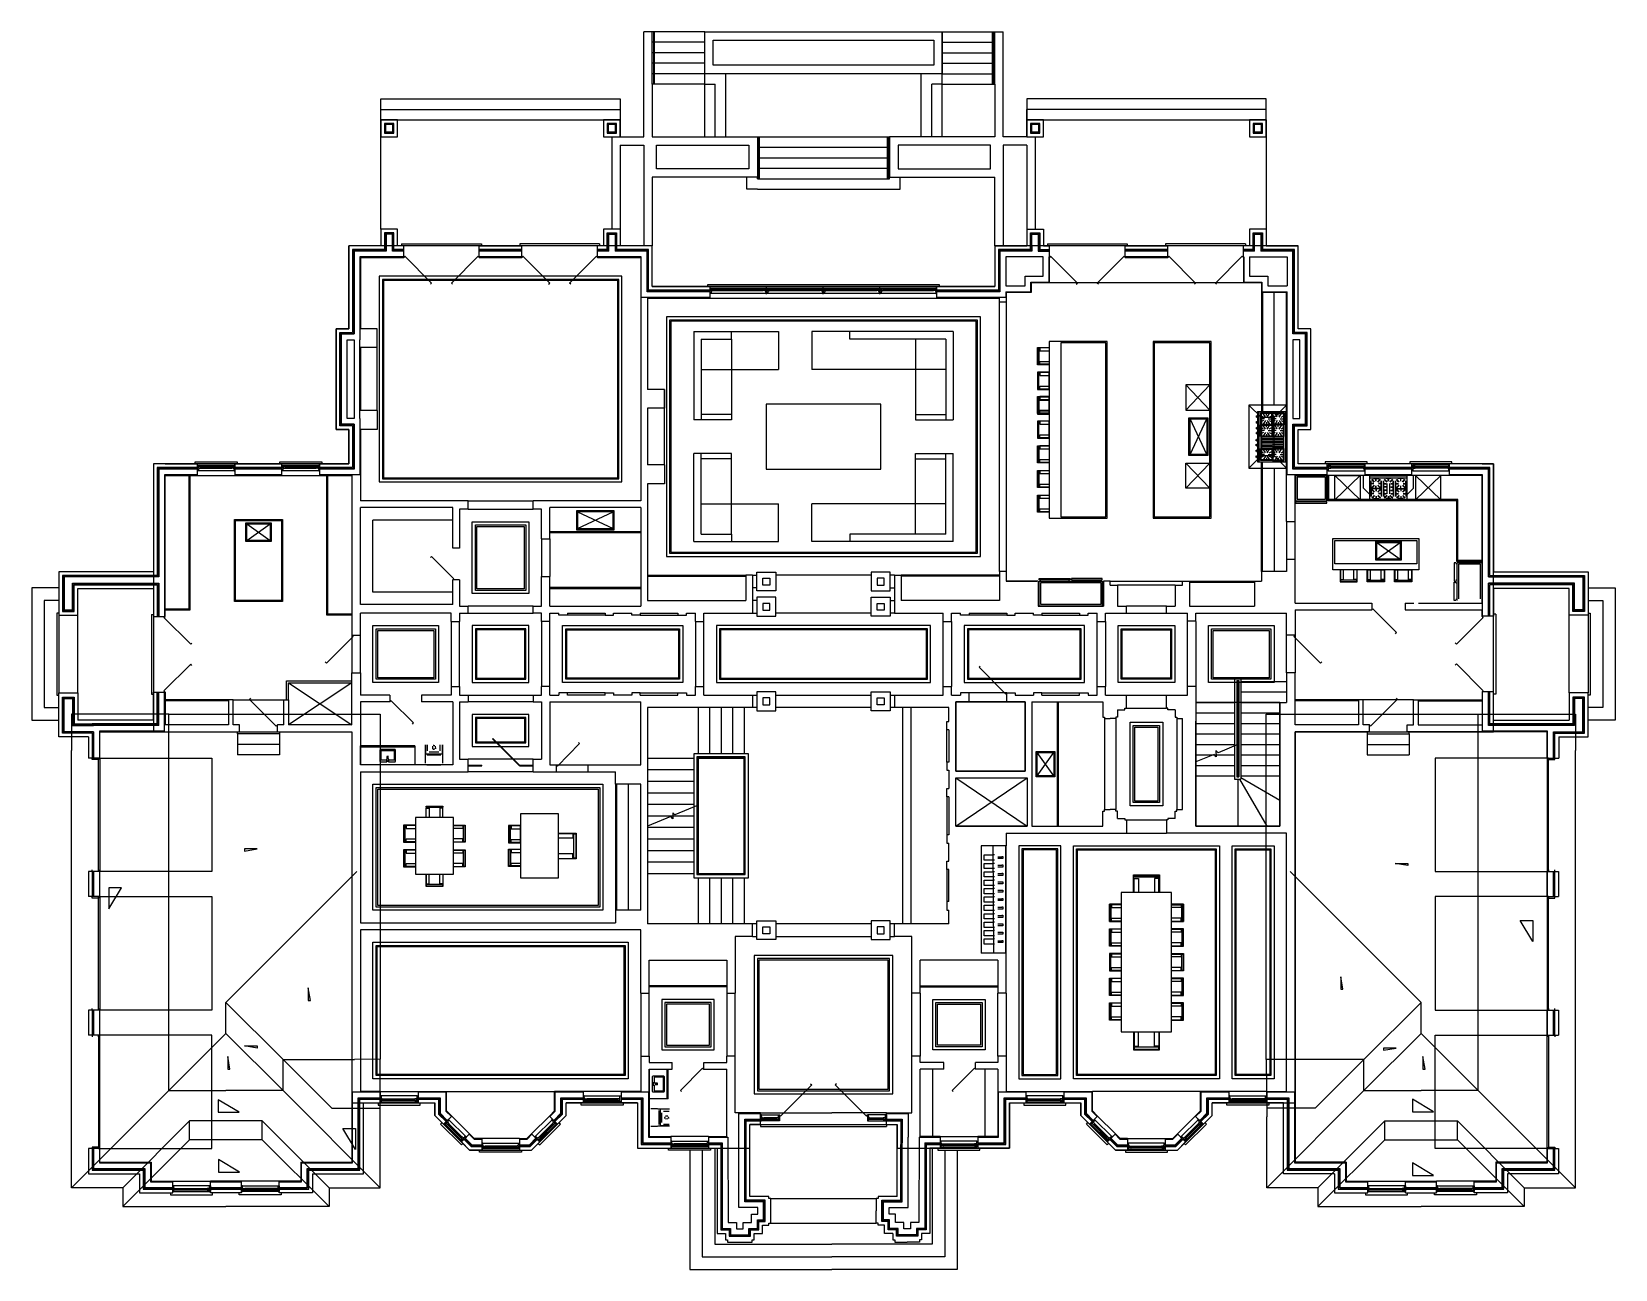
# Model space of a CAD drawing. Header units: metres. Extents: x -754 to 754, y 0 to 1179.
import ezdxf

# ---------------------------------------------------------------- set-up
doc = ezdxf.new("R2010")
doc.units = ezdxf.units.M

msp = doc.modelspace()

# ---------------------------------------------------------------- linework, layer by layer
at = {"layer": 'Defpoints', "elevation": 0.3}
for points in [[(-177, 158.5), (-177, 115.5), (-70, 115.5), (-70, 138), (70, 138), (70, 115.5), (177, 115.5), (177, 158.5), (245, 158.5), (245, 146.5), (277.9, 113.6), (337.1, 113.6), (370, 146.5), (370, 158.5), (438, 158.5), (449, 158.5), (449, 512), (638.1, 512), (638.1, 664.5), (638.1, 767.1), (452, 767.1), (452, 799.9), (464, 799.9), (464, 895.9), (452, 895.9), (452, 974.8), (163, 974.8), (163, 936.1), (-163, 936.1), (-163, 974.8), (-452, 974.8), (-452, 895.9), (-464, 895.9), (-464, 799.9), (-452, 799.9), (-452, 767.1), (-638.1, 767.1), (-638.1, 523), (-638.1, 512), (-449, 512), (-449, 158.5), (-370, 158.5), (-370, 146.5), (-337.1, 113.6), (-277.9, 113.6), (-245, 146.5), (-245, 158.5)], [(-75.5, 487), (-119.5, 487), (-119.5, 377), (-75.5, 377)]]:
    msp.add_lwpolyline(points, close=True, dxfattribs=at)
at = {"layer": 'Defpoints', "color": 4, "elevation": 0.3}
for points in [[(192, 540.5), (126, 540.5), (126, 474.5), (192, 474.5)], [(434.5, 540), (354.5, 540), (354.5, 422), (434.5, 422)]]:
    msp.add_lwpolyline(points, close=True, dxfattribs=at)
at = {"layer": 'Defpoints'}
msp.add_lwpolyline([(126, 468.1), (193.9, 468.1), (193.9, 422), (126, 422)], close=True, dxfattribs=at)
at = {"layer": 'FP-Above'}
for p, q in [((215.3, 939.8, 0.3), (399.8, 939.8, 0.3)), ((167.5, 664.8, 0.3), (167.5, 921.3, 0.3)), ((174, 921.3, 0.3), (174, 664.8, 0.3)), ((417, 811.2, -0.5), (405, 823.2, -0.5)), ((429, 811.2, -0.5), (441, 823.2, -0.5)), ((405, 763.2, -0.5), (417, 775.2, -0.5)), ((441, 763.2, -0.5), (429, 775.2, -0.5)), ((-338.5, 732, 0.3), (-276.5, 732, 0.3)), ((-338.5, 724, 0.3), (-276.5, 724, 0.3)), ((-429, 645.1, 0.3), (-429, 713.5, 0.3)), ((-353, 713.5, 0.3), (-429, 713.5, 0.3)), ((441, 712.3, 0.3), (441, 676.3, 0.3)), ((449, 676.3, 0.3), (449, 712.3, 0.3)), ((-268.5, 695.8, 0.3), (-268.5, 659.8, 0.3)), ((-260.5, 695.8, 0.3), (-260.5, 659.8, 0.3)), ((-167.5, 660.1, 0.3), (-74, 660.1, 0.3)), ((-67.5, 661.1, 0.3), (-63.5, 661.1, 0.3)), ((-63.5, 649.1, 0.3), (-67.5, 649.1, 0.3)), ((45.5, 661.1, 0.3), (-45.5, 661.1, 0.3)), ((67.5, 661.1, 0.3), (63.5, 661.1, 0.3)), ((63.5, 649.1, 0.3), (67.5, 649.1, 0.3)), ((167.5, 660.1, 0.3), (74, 660.1, 0.3)), ((273, 655.6, 0.3), (342, 655.6, 0.3)), ((335, 651.6, 0.3), (280, 651.6, 0.3)), ((348.5, 654.6, 0.3), (410.5, 654.6, 0.3)), ((-353, 645.1, 0.3), (-429, 645.1, 0.3)), ((-63.5, 637.1, 0.3), (-67.5, 637.1, 0.3)), ((63.5, 637.1, 0.3), (67.5, 637.1, 0.3)), ((-728, 623, 0.3), (-728, 549, 0.3)), ((-276.5, 631.6, 0.3), (-338.5, 631.6, 0.3)), ((-338.5, 625.1, 0.3), (-276.5, 625.1, 0.3)), ((-207.9, 623.1, 0.3), (-243.9, 623.1, 0.3)), ((-174.6, 623.1, 0.3), (-138.6, 623.1, 0.3)), ((-67.5, 625.1, 0.3), (-63.5, 625.1, 0.3)), ((45.5, 625.1, 0.3), (-45.5, 625.1, 0.3)), ((67.5, 625.1, 0.3), (63.5, 625.1, 0.3)), ((174.6, 623.1, 0.3), (138.6, 623.1, 0.3)), ((207.9, 623.1, 0.3), (243.9, 623.1, 0.3)), ((326.5, 631.6, 0.3), (288.5, 631.6, 0.3)), ((288.5, 625.1, 0.3), (326.5, 625.1, 0.3)), ((728.1, 623, 0.3), (728.1, 549, 0.3)), ((-449, 604, 0.3), (-449, 568, 0.3)), ((-441, 568, 0.3), (-441, 604, 0.3)), ((-441, 568, 0.3), (-441, 604, 0.3)), ((-354.5, 617.1, 0.3), (-354.5, 555, 0.3)), ((-346.5, 555, 0.3), (-346.5, 617.1, 0.3)), ((-268.5, 617.1, 0.3), (-268.5, 555, 0.3)), ((-260.5, 555, 0.3), (-260.5, 617.1, 0.3)), ((-122, 617.1, 0.3), (-122, 555, 0.3)), ((-114, 555, 0.3), (-114, 617.1, 0.3)), ((114, 555, 0.3), (114, 617.1, 0.3)), ((122, 617.1, 0.3), (122, 555, 0.3)), ((260.5, 555, 0.3), (260.5, 617.1, 0.3)), ((268.5, 617.1, 0.3), (268.5, 555, 0.3)), ((346.5, 555, 0.3), (346.5, 617.1, 0.3)), ((354.5, 617.1, 0.3), (354.5, 555, 0.3)), ((441, 568, 0.3), (441, 604, 0.3)), ((441, 568, 0.3), (441, 604, 0.3)), ((449, 604, 0.3), (449, 568, 0.3)), ((-338.5, 547, 0.3), (-276.5, 547, 0.3)), ((-207.9, 549, 0.3), (-243.9, 549, 0.3)), ((-174.6, 549, 0.3), (-138.6, 549, 0.3)), ((-174.6, 549, 0.3), (-138.6, 549, 0.3)), ((-67.5, 547, 0.3), (-63.5, 547, 0.3)), ((-45.5, 547, 0.3), (45.5, 547, 0.3)), ((63.5, 547, 0.3), (67.5, 547, 0.3)), ((174.6, 549, 0.3), (138.6, 549, 0.3)), ((207.9, 549, 0.3), (243.9, 549, 0.3)), ((288.5, 547, 0.3), (326.5, 547, 0.3)), ((-276.5, 540.5, 0.3), (-338.5, 540.5, 0.3)), ((-63.5, 535, 0.3), (-67.5, 535, 0.3)), ((45.5, 535, 0.3), (-45.5, 535, 0.3)), ((67.5, 535, 0.3), (63.5, 535, 0.3)), ((138.6, 540.5, 0.3), (174.6, 540.5, 0.3)), ((222.4, 540.5, 0.3), (222.4, 422, 0.3)), ((288.5, 534.5, 0.3), (326.5, 534.5, 0.3)), ((117.5, 483.2, 0.3), (117.5, 513.8, 0.3)), ((267.5, 524.5, 0.3), (267.5, 438, 0.3)), ((278.5, 524.5, 0.3), (278.5, 438, 0.3)), ((336.5, 524.5, 0.3), (336.5, 438, 0.3)), ((-276.5, 486, 0.3), (-338.5, 486, 0.3)), ((-276.5, 474, 0.3), (-338.5, 474, 0.3)), ((-254.5, 480.5, 0.3), (-254.5, 474, 0.3)), ((-224.5, 480.5, 0.3), (-224.5, 474, 0.3)), ((126, 468.1, 0.3), (193.9, 422, 0.3)), ((126, 422, 0.3), (193.9, 468.1, 0.3)), ((117.5, 450, 0.3), (117.5, 414, 0.3)), ((288.5, 428, 0.3), (326.5, 428, 0.3)), ((288.5, 415.5, 0.3), (326.5, 415.5, 0.3)), ((117.5, 380.7, 0.3), (117.5, 350.2, 0.3)), ((-63.5, 329, 0.3), (-67.5, 329, 0.3)), ((-67.5, 317, 0.3), (-63.5, 317, 0.3)), ((45.5, 329, 0.3), (-45.5, 329, 0.3)), ((-45.5, 317, 0.3), (45.5, 317, 0.3)), ((67.5, 329, 0.3), (63.5, 329, 0.3)), ((63.5, 317, 0.3), (67.5, 317, 0.3)), ((-174, 263, 0.3), (-174, 203, 0.3)), ((-166, 203, 0.3), (-166, 263, 0.3)), ((-92, 263, 0.3), (-92, 203, 0.3)), ((-84, 203, 0.3), (-84, 263, 0.3)), ((84, 203, 0.3), (84, 263, 0.3)), ((92, 263, 0.3), (92, 203, 0.3)), ((166, 203, 0.3), (166, 263, 0.3)), ((174, 263, 0.3), (174, 203, 0.3)), ((-50, 44, 0.3), (50, 44, 0.3))]:
    msp.add_line(p, q, dxfattribs=at)
at = {"layer": 'FP-Above', "color": 8}
for p in [(-60, 149, 0.3), (60, 149, 0.3)]:
    msp.add_line(p, (8, 149, 0.3), dxfattribs=at)
at = {"layer": 'FP-Above'}
for points in [[(-423, 750), (-192, 750), (-192, 945.8), (-423, 945.8)], [(-420, 753), (-195, 753), (-195, 942.8), (-420, 942.8)], [(-419, 754), (-196, 754), (-196, 941.8), (-419, 941.8)], [(-149.5, 679.1), (149.5, 679.1), (149.5, 907.1), (-149.5, 907.1)], [(-146.5, 682.1), (146.5, 682.1), (146.5, 904.1), (-146.5, 904.1)], [(-145.5, 683.1), (145.5, 683.1), (145.5, 903.1), (-145.5, 903.1)], [(269, 882.6), (226, 882.6), (226, 716.6), (269, 716.6)], [(368, 882.6), (315, 882.6), (315, 716.6), (368, 716.6)], [(-334.5, 559), (-280.5, 559), (-280.5, 613.1), (-334.5, 613.1)], [(-331.5, 562), (-283.5, 562), (-283.5, 610.1), (-331.5, 610.1)], [(-330.5, 563), (-284.5, 563), (-284.5, 609.1), (-330.5, 609.1)], [(-134, 559), (-248.5, 559), (-248.5, 613.1), (-134, 613.1)], [(-137, 562), (-245.5, 562), (-245.5, 610.1), (-137, 610.1)], [(-138, 563), (-244.5, 563), (-244.5, 609.1), (-138, 609.1)], [(134, 559), (248.5, 559), (248.5, 613.1), (134, 613.1)], [(137, 562), (245.5, 562), (245.5, 610.1), (137, 610.1)], [(138, 563), (244.5, 563), (244.5, 609.1), (138, 609.1)], [(334.5, 559), (280.5, 559), (280.5, 613.1), (334.5, 613.1)], [(331.5, 562), (283.5, 562), (283.5, 610.1), (331.5, 610.1)], [(330.5, 563), (284.5, 563), (284.5, 609.1), (330.5, 609.1)], [(-51.2, 544.2), (-57.7, 544.2), (-57.7, 537.7), (-51.2, 537.7)], [(51.2, 544.2), (57.7, 544.2), (57.7, 537.7), (51.2, 537.7)], [(292, 521), (323, 521), (323, 441.5), (292, 441.5)], [(295, 518), (320, 518), (320, 444.5), (295, 444.5)], [(296.5, 516.5), (318.5, 516.5), (318.5, 446), (296.5, 446)], [(-429, 462), (-210, 462), (-210, 342), (-429, 342)], [(-426, 459), (-213, 459), (-213, 345), (-426, 345)], [(-424.5, 457.5), (-214.5, 457.5), (-214.5, 346.5), (-424.5, 346.5)], [(186, 181.5), (226, 181.5), (226, 403.5), (186, 403.5)], [(189, 184.5), (223, 184.5), (223, 400.5), (189, 400.5)], [(190, 185.5), (222, 185.5), (222, 399.5), (190, 399.5)], [(238, 403.5), (377, 403.5), (377, 181.5), (238, 181.5)], [(241, 400.5), (374, 400.5), (374, 184.5), (241, 184.5)], [(242, 399.5), (373, 399.5), (373, 185.5), (242, 185.5)], [(429, 181.5), (389, 181.5), (389, 403.5), (429, 403.5)], [(426, 184.5), (392, 184.5), (392, 400.5), (426, 400.5)], [(425, 185.5), (393, 185.5), (393, 399.5), (425, 399.5)], [(-51.2, 319.7), (-57.7, 319.7), (-57.7, 326.2), (-51.2, 326.2)], [(51.2, 319.7), (57.7, 319.7), (57.7, 326.2), (51.2, 326.2)], [(-186, 181.5), (-429, 181.5), (-429, 311.5), (-186, 311.5)], [(-189, 184.5), (-426, 184.5), (-426, 308.5), (-189, 308.5)], [(-190, 185.5), (-425, 185.5), (-425, 307.5), (-190, 307.5)]]:
    msp.add_lwpolyline(points, close=True, dxfattribs=at)
for points in [[(418, 930.6), (418, 817.1)], [(429, 823.2), (429, 930.6)], [(418, 664.8), (418, 769.1)], [(429, 763.2), (429, 664.8)], [(-233.3, 501.7), (-232.2, 500.7), (-253.4, 479.4), (-254.5, 480.5)], [(104, 126.5), (104, 190.5)], [(154, 126.5), (154, 190.5)], [(-359, 169.5), (-256, 169.5)], [(359, 169.5), (256, 169.5)]]:
    msp.add_lwpolyline(points, dxfattribs=at)
for points, elevation in [([(405, 763.2), (441, 763.2), (441, 823.2), (405, 823.2)], 0.3), ([(417, 775.2), (429, 775.2), (429, 811.2), (417, 811.2)], 1), ([(-334.5, 712), (-280.5, 712), (-280.5, 643.6), (-334.5, 643.6)], 0), ([(-331.5, 709), (-283.5, 709), (-283.5, 646.6), (-331.5, 646.6)], 0), ([(-330, 707.5), (-285, 707.5), (-285, 648.1), (-330, 648.1)], 0), ([(-51.2, 651.8), (-57.7, 651.8), (-57.7, 658.3), (-51.2, 658.3)], 0.3), ([(51.2, 651.8), (57.7, 651.8), (57.7, 658.3), (51.2, 658.3)], 0.3), ([(-51.2, 634.3), (-57.7, 634.3), (-57.7, 627.8), (-51.2, 627.8)], 0.3), ([(51.2, 634.3), (57.7, 634.3), (57.7, 627.8), (51.2, 627.8)], 0.3), ([(-429, 613.1), (-366.5, 613.1), (-366.5, 559), (-429, 559)], 0), ([(-426, 610.1), (-369.5, 610.1), (-369.5, 562), (-426, 562)], 0), ([(-424.5, 608.6), (-371, 608.6), (-371, 563.5), (-424.5, 563.5)], 0), ([(-102, 559), (102, 559), (102, 613.1), (-102, 613.1)], -0.3), ([(-99, 562), (99, 562), (99, 610.1), (-99, 610.1)], -0.3), ([(-98, 563), (98, 563), (98, 609.1), (-98, 609.1)], -0.3), ([(366.5, 613.1), (429, 613.1), (429, 559), (366.5, 559)], 0.3), ([(369.5, 610.1), (426, 610.1), (426, 562), (369.5, 562)], 0.3), ([(371, 608.6), (424.5, 608.6), (424.5, 563.5), (371, 563.5)], 0.3), ([(-334.5, 498), (-280.5, 498), (-280.5, 528.5), (-334.5, 528.5)], 0.3), ([(-331.5, 501.5), (-283.5, 501.5), (-283.5, 525.5), (-331.5, 525.5)], 0.3), ([(-330.5, 502.5), (-284.5, 502.5), (-284.5, 524.5), (-330.5, 524.5)], 0.3), ([(-66, 167), (66, 167), (66, 299), (-66, 299)], 0.3), ([(-63, 170), (63, 170), (63, 296), (-63, 296)], 0.3), ([(-61.5, 171.5), (61.5, 171.5), (61.5, 294.5), (-61.5, 294.5)], 0.3), ([(-104, 257), (-154, 257), (-154, 209), (-104, 209)], 0.3), ([(104, 257), (154, 257), (154, 209), (104, 209)], 0.3), ([(-107, 254), (-151, 254), (-151, 212), (-107, 212)], 0.3), ([(-108.5, 252.5), (-149.5, 252.5), (-149.5, 213.5), (-108.5, 213.5)], 0.3), ([(107, 254), (151, 254), (151, 212), (107, 212)], 0.3), ([(108.5, 252.5), (149.5, 252.5), (149.5, 213.5), (108.5, 213.5)], 0.3)]:
    msp.add_lwpolyline(points, close=True, dxfattribs=dict(at, elevation=elevation))
at = {"layer": 'FP-Above', "elevation": -0.3}
for points in [[(-562, 542.5), (-514, 542.5)], [(561.8, 542.5), (513.8, 542.5)]]:
    msp.add_lwpolyline(points, dxfattribs=at)
at = {"layer": 'FP-Above', "ltscale": 0.8}
for points in [[(162, 389.7), (152.9, 389.7), (152.9, 394.7), (162, 394.7)], [(162, 381.7), (152.9, 381.7), (152.9, 386.7), (162, 386.7)], [(162, 373.7), (152.9, 373.7), (152.9, 378.7), (162, 378.7)], [(162, 365.7), (152.9, 365.7), (152.9, 370.7), (162, 370.7)], [(162, 357.7), (152.9, 357.7), (152.9, 362.7), (162, 362.7)], [(162, 349.7), (152.9, 349.7), (152.9, 354.7), (162, 354.7)], [(162, 341.7), (152.9, 341.7), (152.9, 346.7), (162, 346.7)], [(162, 333.7), (152.9, 333.7), (152.9, 338.7), (162, 338.7)], [(162, 325.7), (152.9, 325.7), (152.9, 330.7), (162, 330.7)], [(162, 317.7), (152.9, 317.7), (152.9, 322.7), (162, 322.7)], [(162, 309.7), (152.9, 309.7), (152.9, 314.7), (162, 314.7)]]:
    msp.add_lwpolyline(points, dxfattribs=at)
at = {"layer": 'FP-Door'}
for p, q in [((-710, 549, 0.3), (-710, 623, 0.3)), ((710.1, 549, 0.3), (710.1, 623, 0.3)), ((-690.5, 487), (-582.5, 487)), ((-582.5, 487), (-582.5, 379)), ((582.5, 487), (582.5, 379)), ((690.5, 487), (582.5, 487)), ((-582.5, 379), (-690.5, 379)), ((582.5, 379), (690.5, 379)), ((-690.5, 355), (-582.5, 355)), ((-582.5, 355), (-582.5, 247)), ((582.5, 355), (582.5, 247)), ((690.5, 355), (582.5, 355)), ((-582.5, 247), (-690.5, 247)), ((582.5, 247), (690.5, 247)), ((-582.5, 223), (-690.5, 223)), ((-582.5, 115), (-582.5, 223)), ((582.5, 115), (582.5, 223)), ((582.5, 223), (690.5, 223)), ((-690.5, 115), (-582.5, 115)), ((690.5, 115), (582.5, 115)), ((-50, 67.4, 0.3), (50, 67.4, 0.3))]:
    msp.add_line(p, q, dxfattribs=at)
for points in [[(-374.3, 938.4), (-373.2, 939.4), (-398.7, 964.9), (-399.7, 963.8)], [(-353.2, 938.4), (-354.3, 939.4), (-328.8, 964.9), (-327.8, 963.8)], [(-261.8, 938.4), (-260.7, 939.4), (-286.2, 964.9), (-287.2, 963.8)], [(-240.7, 938.4), (-241.8, 939.4), (-216.3, 964.9), (-215.3, 963.8)], [(240.7, 938.4), (241.8, 939.4), (216.3, 964.9), (215.3, 963.8)], [(261.8, 938.4), (260.7, 939.4), (286.2, 964.9), (287.2, 963.8)], [(353.2, 938.4), (354.3, 939.4), (328.8, 964.9), (327.8, 963.8)], [(374.3, 938.4), (373.2, 939.4), (398.7, 964.9), (399.8, 963.8)], [(-374.2, 678), (-373.2, 679.1), (-351.9, 657.8), (-353, 656.8)], [(-601.5, 596.3), (-602.6, 595.3), (-628.1, 620.7), (-627, 621.8)], [(544.6, 605.4), (545.7, 606.5), (523.1, 629.1), (522, 628)], [(601.6, 596.6), (602.7, 595.5), (628.2, 621), (627.1, 622)], [(-474.5, 578.5), (-473.4, 577.5), (-447.9, 602.9), (-449, 604)], [(474.5, 578.5), (473.4, 577.5), (447.9, 602.9), (449, 604)], [(-601.5, 575.2), (-602.6, 576.3), (-628.1, 550.9), (-627, 549.8)], [(149.2, 574.5), (148.1, 573.4), (173.6, 547.9), (174.6, 549)], [(601.6, 575.5), (602.7, 576.6), (628.2, 551.1), (627.1, 550)], [(-545.5, 544), (-546.5, 542.9), (-521.1, 517.4), (-520, 518.5)], [(545.3, 544), (546.3, 542.9), (520.9, 517.4), (519.8, 518.5)], [(-391.5, 519.3), (-390.5, 520.4), (-411.7, 541.6), (-412.8, 540.5)], [(-690.5, 487), (-690.5, 485.5), (-696.5, 485.5), (-696.5, 487)], [(-689, 487), (-689, 379), (-690.5, 379), (-690.5, 487)], [(689, 487), (689, 379), (690.5, 379), (690.5, 487)], [(690.5, 487), (690.5, 485.5), (696.5, 485.5), (696.5, 487)], [(-690.5, 380.5), (-690.5, 379), (-696.5, 379), (-696.5, 380.5)], [(690.5, 380.5), (690.5, 379), (696.5, 379), (696.5, 380.5)], [(-690.5, 355), (-690.5, 353.5), (-696.5, 353.5), (-696.5, 355)], [(-689, 355), (-689, 247), (-690.5, 247), (-690.5, 355)], [(689, 355), (689, 247), (690.5, 247), (690.5, 355)], [(690.5, 355), (690.5, 353.5), (696.5, 353.5), (696.5, 355)], [(-690.5, 248.5), (-690.5, 247), (-696.5, 247), (-696.5, 248.5)], [(690.5, 248.5), (690.5, 247), (696.5, 247), (696.5, 248.5)], [(-690.5, 221.5), (-690.5, 223), (-696.5, 223), (-696.5, 221.5)], [(-689, 115), (-689, 223), (-690.5, 223), (-690.5, 115)], [(689, 115), (689, 223), (690.5, 223), (690.5, 115)], [(690.5, 221.5), (690.5, 223), (696.5, 223), (696.5, 221.5)], [(-135.2, 169.3), (-136.3, 170.3), (-115.1, 191.6), (-114, 190.5)], [(123.5, 169.3), (122.5, 170.3), (143.7, 191.6), (144.7, 190.5)], [(-12.3, 176.7), (-11.2, 175.6), (-40.9, 145.9), (-42, 147)], [(12.3, 176.7), (11.2, 175.6), (40.9, 145.9), (42, 147)], [(-690.5, 115), (-690.5, 116.5), (-696.5, 116.5), (-696.5, 115)], [(690.5, 115), (690.5, 116.5), (696.5, 116.5), (696.5, 115)]]:
    msp.add_lwpolyline(points, dxfattribs=at)
at = {"layer": 'FP-Fixture'}
for p, q in [((345, 818.3, 0.2), (368, 842.3, 0.2)), ((345, 842.3, 0.2), (368, 818.3, 0.2)), ((345, 767.9, 0.2), (368, 743.9, 0.2)), ((345, 743.9, 0.2), (368, 767.9, 0.2)), ((510.9, 756, 0.3), (486.9, 733, 0.3)), ((486.9, 756, 0.3), (510.9, 733, 0.3)), ((520.2, 733.1), (520.2, 755.5)), ((555.8, 755.5), (520.2, 755.5)), ((520.2, 754), (555.8, 754)), ((555.8, 733.1), (555.8, 755.5)), ((563.8, 756, 0.3), (587.8, 733, 0.3)), ((587.8, 756, 0.3), (563.8, 733, 0.3)), ((521.2, 751.1), (521.2, 736.1)), ((521.6, 748.6), (521.6, 751.1)), ((523.9, 748.6), (521.6, 748.6)), ((523.9, 748.2), (521.6, 748.2)), ((521.6, 744), (521.6, 748.2)), ((521.6, 744), (524.5, 746.9)), ((521.6, 743.2), (524.5, 740.3)), ((521.6, 743.2), (521.6, 738.9)), ((521.8, 743.7), (524.7, 746.6)), ((526.1, 743.7), (521.8, 743.7)), ((526.1, 743.4), (521.8, 743.4)), ((521.8, 743.4), (524.7, 740.5)), ((524.5, 749.9), (522, 752.4)), ((524.7, 750.2), (522.3, 752.6)), ((523.6, 753.4), (528.9, 753.4)), ((523.6, 753.1), (526.1, 753.1)), ((526.1, 750.7), (526.1, 753.1)), ((526.1, 743.7), (526.1, 746.1)), ((526.1, 743.4), (526.1, 741.1)), ((526.4, 750.7), (526.4, 753.1)), ((526.4, 753.1), (528.9, 753.1)), ((526.4, 743.7), (526.4, 746.1)), ((530.7, 743.7), (526.4, 743.7)), ((526.4, 743.4), (526.4, 741.1)), ((530.7, 743.4), (526.4, 743.4)), ((527.8, 750.2), (530.2, 752.6)), ((530.7, 743.7), (527.8, 746.6)), ((530.7, 743.4), (527.8, 740.5)), ((528, 749.9), (530.4, 752.4)), ((530.9, 744), (528, 746.9)), ((530.9, 743.2), (528, 740.3)), ((530.9, 748.6), (528.6, 748.6)), ((530.9, 748.2), (528.6, 748.2)), ((530.9, 748.6), (530.9, 751.1)), ((530.9, 744), (530.9, 748.2)), ((530.9, 743.2), (530.9, 738.9)), ((531.2, 751.1), (531.2, 736.1)), ((533.2, 751.1), (533.2, 736.1)), ((533.5, 748.6), (533.5, 751.1)), ((533.5, 748.6), (535.8, 748.6)), ((533.5, 742.2), (533.5, 748.2)), ((533.5, 748.2), (535.8, 748.2)), ((535.8, 745.2), (533.5, 745.2)), ((535.8, 744.9), (533.5, 744.9)), ((535.8, 742.2), (533.5, 742.2)), ((533.5, 741.9), (533.5, 738.9)), ((535.8, 741.9), (533.5, 741.9)), ((536.4, 749.9), (534, 752.4)), ((536.6, 750.2), (534.2, 752.6)), ((540.5, 753.4), (535.5, 753.4)), ((537.8, 753.1), (535.5, 753.1)), ((535.8, 744.9), (535.8, 745.2)), ((535.8, 741.9), (535.8, 742.2)), ((536.8, 738.7), (536.8, 748.4)), ((537.8, 750.7), (537.8, 753.1)), ((538.2, 750.7), (538.2, 753.1)), ((540.5, 753.1), (538.2, 753.1)), ((539.2, 738.7), (539.2, 748.4)), ((539.4, 750.2), (541.8, 752.6)), ((539.6, 749.9), (542, 752.4)), ((540.2, 748.6), (542.5, 748.6)), ((540.2, 748.2), (542.5, 748.2)), ((540.2, 744.9), (540.2, 745.2)), ((540.2, 745.2), (542.5, 745.2)), ((540.2, 744.9), (542.5, 744.9)), ((540.2, 741.9), (540.2, 742.2)), ((540.2, 742.2), (542.5, 742.2)), ((540.2, 741.9), (542.5, 741.9)), ((542.5, 748.6), (542.5, 751.1)), ((542.5, 742.2), (542.5, 748.2)), ((542.5, 741.9), (542.5, 738.9)), ((542.8, 751.1), (542.8, 736.1)), ((544.8, 751.1), (544.8, 736.1)), ((545.1, 748.6), (545.1, 751.1)), ((545.1, 748.6), (547.4, 748.6)), ((545.1, 744), (545.1, 748.2)), ((545.1, 748.2), (547.4, 748.2)), ((545.1, 744), (548, 746.9)), ((545.1, 743.2), (545.1, 738.9)), ((545.1, 743.2), (548, 740.3)), ((545.3, 743.7), (548.2, 746.6)), ((545.3, 743.7), (549.6, 743.7)), ((545.3, 743.4), (548.2, 740.5)), ((545.3, 743.4), (549.6, 743.4)), ((548, 749.9), (545.6, 752.4)), ((548.2, 750.2), (545.8, 752.6)), ((552.4, 753.4), (547.1, 753.4)), ((549.6, 753.1), (547.1, 753.1)), ((549.6, 750.7), (549.6, 753.1)), ((549.6, 743.7), (549.6, 746.1)), ((549.6, 743.4), (549.6, 741.1)), ((549.9, 750.7), (549.9, 753.1)), ((552.4, 753.1), (549.9, 753.1)), ((549.9, 743.7), (549.9, 746.1)), ((549.9, 743.7), (554.2, 743.7)), ((549.9, 743.4), (549.9, 741.1)), ((549.9, 743.4), (554.2, 743.4)), ((551.3, 750.2), (553.7, 752.6)), ((554.2, 743.7), (551.3, 746.6)), ((554.2, 743.4), (551.3, 740.5)), ((551.5, 749.9), (554, 752.4)), ((554.4, 744), (551.5, 746.9)), ((554.4, 743.2), (551.5, 740.3)), ((552.1, 748.6), (554.4, 748.6)), ((552.1, 748.2), (554.4, 748.2)), ((554.4, 748.6), (554.4, 751.1)), ((554.4, 744), (554.4, 748.2)), ((554.4, 743.2), (554.4, 738.9)), ((554.8, 751.1), (554.8, 736.1)), ((478.4, 732.1, 1.7), (478.4, 731.1, 1.7)), ((555.8, 733.1), (520.2, 733.1)), ((523.9, 738.9), (521.6, 738.9)), ((523.9, 738.6), (521.6, 738.6)), ((521.6, 738.6), (521.6, 736.1)), ((524.5, 737.2), (522, 734.8)), ((524.7, 737), (522.3, 734.5)), ((523.6, 734.1), (526.1, 734.1)), ((523.6, 733.7), (528.9, 733.7)), ((526.1, 736.4), (526.1, 734.1)), ((526.4, 736.4), (526.4, 734.1)), ((526.4, 734.1), (528.9, 734.1)), ((527.8, 737), (530.2, 734.5)), ((528, 737.2), (530.4, 734.8)), ((530.9, 738.9), (528.6, 738.9)), ((530.9, 738.6), (528.6, 738.6)), ((530.9, 738.6), (530.9, 736.1)), ((533.5, 738.9), (535.8, 738.9)), ((533.5, 738.6), (535.8, 738.6)), ((533.5, 738.6), (533.5, 736.1)), ((536.4, 737.2), (534, 734.8)), ((536.6, 737), (534.2, 734.5)), ((537.8, 734.1), (535.5, 734.1)), ((540.5, 733.7), (535.5, 733.7)), ((537.8, 736.4), (537.8, 734.1)), ((538.2, 736.4), (538.2, 734.1)), ((540.5, 734.1), (538.2, 734.1)), ((539.4, 737), (541.8, 734.5)), ((539.6, 737.2), (542, 734.8)), ((540.2, 738.9), (542.5, 738.9)), ((540.2, 738.6), (542.5, 738.6)), ((542.5, 738.6), (542.5, 736.1)), ((545.1, 738.9), (547.4, 738.9)), ((545.1, 738.6), (545.1, 736.1)), ((545.1, 738.6), (547.4, 738.6)), ((548, 737.2), (545.6, 734.8)), ((548.2, 737), (545.8, 734.5)), ((549.6, 734.1), (547.1, 734.1)), ((552.4, 733.7), (547.1, 733.7)), ((549.6, 736.4), (549.6, 734.1)), ((549.9, 736.4), (549.9, 734.1)), ((552.4, 734.1), (549.9, 734.1)), ((551.3, 737), (553.7, 734.5)), ((551.5, 737.2), (554, 734.8)), ((552.1, 738.9), (554.4, 738.9)), ((552.1, 738.6), (554.4, 738.6)), ((554.4, 738.6), (554.4, 736.1)), ((206.5, 655.6, 0.3), (206.5, 656.6, 0.3)), ((234, 655.6, 0.3), (234, 656.6, 0.3)), ((237, 655.6, 0.3), (237, 656.6, 0.3)), ((264.5, 655.6, 0.3), (264.5, 656.6, 0.3)), ((-441, 480.5), (-441, 498.5)), ((-389, 498.5), (-441, 498.5)), ((-389, 498.5), (-389, 480.5)), ((-379.2, 499.7), (-379.2, 488.9)), ((-378.9, 499.6), (-378.9, 491.4)), ((-377.1, 494), (-377.1, 499.5)), ((-372.3, 498.3), (-372.4, 495.9)), ((-371, 498.8), (-371.8, 498.8)), ((-371, 498.8), (-370.2, 498.8)), ((-369.7, 498.3), (-369.6, 495.9)), ((-364.9, 494), (-364.9, 499.5)), ((-363.1, 499.6), (-363.1, 491.4)), ((-362.8, 499.7), (-362.8, 488.9)), ((-389, 497.5), (-441, 497.5)), ((-415.3, 483.8), (-415.3, 484)), ((-414.8, 483.8), (-414.8, 484)), ((-379.3, 488.5), (-379.3, 482)), ((-378.5, 491), (-378.5, 490.7)), ((-378.5, 491), (-363.5, 491)), ((-378.1, 490.7), (-378.1, 491)), ((-371, 490), (-377.7, 490)), ((-377.5, 490.1), (-371, 490.1)), ((-366.4, 492.5), (-375.6, 492.5)), ((-371.9, 495.4), (-371, 495.4)), ((-370.1, 495.4), (-371, 495.4)), ((-364.5, 490.1), (-371, 490.1)), ((-371, 490), (-364.3, 490)), ((-363.9, 490.7), (-363.9, 491)), ((-363.5, 491), (-363.5, 490.7)), ((-362.7, 488.5), (-362.7, 482)), ((-389, 480.5), (-441, 480.5)), ((-377.7, 480.5), (-364.3, 480.5)), ((-92, 269, 0.3), (-166, 269, 0.3)), ((92, 269, 0.3), (166, 269, 0.3)), ((92.5, 269, 0.3), (166, 269, 0.3)), ((-166, 162.5), (-166, 190.5)), ((-166, 190.5), (-148, 190.5)), ((-149, 162.5), (-149, 190.5)), ((-148, 162.5), (-148, 190.5)), ((-162.7, 176.7), (-162.5, 176.7)), ((-162.7, 176.2), (-162.5, 176.2)), ((-148, 162.5), (-166, 162.5)), ((-166, 151.2), (-166, 137.8)), ((-158, 152.8), (-164.5, 152.8)), ((-146.8, 152.7), (-157.6, 152.7)), ((-156.5, 144.5), (-156.5, 151.2)), ((-156.4, 151), (-156.4, 144.5)), ((-155.5, 152), (-155.8, 152)), ((-155.8, 151.6), (-155.5, 151.6)), ((-155.5, 152), (-155.5, 137)), ((-146.9, 152.4), (-155.1, 152.4)), ((-158, 136.2), (-164.5, 136.2)), ((-146.8, 136.3), (-157.6, 136.3)), ((-156.5, 144.5), (-156.5, 137.8)), ((-156.4, 138), (-156.4, 144.5)), ((-155.8, 137.4), (-155.5, 137.4)), ((-155.5, 137), (-155.8, 137)), ((-146.9, 136.6), (-155.1, 136.6)), ((-154, 139.9), (-154, 149.1)), ((-152.5, 150.6), (-147, 150.6)), ((-152.5, 138.4), (-147, 138.4)), ((-151.1, 145.4), (-151.1, 144.5)), ((-151.1, 143.6), (-151.1, 144.5)), ((-148.2, 145.8), (-150.6, 145.9)), ((-148.2, 143.2), (-150.6, 143.1)), ((-147.7, 144.5), (-147.7, 145.3)), ((-147.7, 144.5), (-147.7, 143.7))]:
    msp.add_line(p, q, dxfattribs=at)
at = {"layer": 'FP-Fixture', "elevation": -0.2}
for points in [[(368, 841.3), (368, 842.3), (345, 842.3), (345, 818.3), (368, 818.3), (368, 819.3)], [(368, 744.9), (368, 743.9), (345, 743.9), (345, 767.9), (368, 767.9), (368, 766.9)]]:
    msp.add_lwpolyline(points, dxfattribs=at)
at = {"layer": 'FP-Fixture', "elevation": 0.3}
for points in [[(479.4, 756.1), (449.4, 756.1), (449.4, 732.1), (479.4, 732.1)], [(477.9, 754.6), (450.9, 754.6), (450.9, 733.6), (477.9, 733.6)], [(449.4, 731.1), (449.4, 729.6), (479.4, 729.6), (479.4, 731.1)]]:
    msp.add_lwpolyline(points, close=True, dxfattribs=at)
at = {"layer": 'FP-Fixture'}
for points in [[(487.9, 733), (486.9, 733), (486.9, 756), (510.9, 756), (510.9, 733), (509.9, 733)], [(586.8, 733), (587.8, 733), (587.8, 756), (563.8, 756), (563.8, 733), (564.8, 733)], [(-414.3, 483.5), (-408, 483.5), (-407.5, 484), (-407.5, 494.5), (-408, 495), (-422, 495), (-422.5, 494.5), (-422.5, 484), (-422, 483.5), (-415.8, 483.5)], [(-414, 485.3), (-408.5, 485.3), (-408.5, 494), (-421.5, 494), (-421.5, 485.3), (-416, 485.3)], [(-415.8, 486), (-416, 486), (-416, 484), (-414, 484), (-414, 486), (-414.3, 486)], [(-414.3, 488.3), (-415.8, 488.3), (-415.8, 484.3), (-414.3, 484.3)], [(-414.3, 483.5), (-414.3, 483.8), (-415.8, 483.8), (-415.8, 483.5)], [(-414.5, 486.3), (-414.5, 488.3), (-415.5, 488.3), (-415.5, 486.3)], [(-163, 175.7), (-163, 169.5), (-162.5, 169), (-152, 169), (-151.5, 169.5), (-151.5, 183.5), (-152, 184), (-162.5, 184), (-163, 183.5), (-163, 177.2)], [(-161.2, 175.5), (-161.2, 170), (-152.5, 170), (-152.5, 183), (-161.2, 183), (-161.2, 177.5)], [(-163, 175.7), (-162.7, 175.7), (-162.7, 177.2), (-163, 177.2)], [(-160.5, 177.2), (-160.5, 177.5), (-162.5, 177.5), (-162.5, 175.5), (-160.5, 175.5), (-160.5, 175.7)], [(-158.2, 175.7), (-158.2, 177.2), (-162.2, 177.2), (-162.2, 175.7)], [(-160.2, 176), (-158.2, 176), (-158.2, 177), (-160.2, 177)]]:
    msp.add_lwpolyline(points, dxfattribs=at)
for points in [[(205.5, 656.6), (205.5, 658.1), (235, 658.1), (235, 656.6)], [(265.5, 631.6), (205.5, 631.6), (205.5, 655.6), (265.5, 655.6)], [(264, 633.1), (207, 633.1), (207, 654.1), (264, 654.1)], [(265.5, 656.6), (265.5, 658.1), (236, 658.1), (236, 656.6)]]:
    msp.add_lwpolyline(points, close=True, dxfattribs=at)
at = {"layer": 'FP-Furniture'}
for p, q in [((-123.5, 893.1, 0.3), (-123.5, 809.1, 0.3)), ((-123.5, 893.1, 0.3), (-43, 893.1, 0.3)), ((-87.5, 886.1, 0.3), (-87.5, 893.1, 0.3)), ((-43, 893.1, 0.3), (-43, 857.1, 0.3)), ((-11, 893.1, 0.3), (-11, 857.1, 0.3)), ((123.5, 893.1, 0.3), (-11, 893.1, 0.3)), ((25, 886.1, 0.3), (25, 893.1, 0.3)), ((123.5, 893.1, 0.3), (123.5, 809.1, 0.3)), ((-425, 817.9, 0.3), (-425, 877.9, 0.3)), ((-116.5, 886.1, 0.3), (-116.5, 809.1, 0.3)), ((-116.5, 886.1, 0.3), (-87.5, 886.1, 0.3)), ((-87.5, 886.1, 0.3), (-87.5, 809.1, 0.3)), ((116.5, 886.1, 0.3), (25, 886.1, 0.3)), ((87.5, 886.1, 0.3), (87.5, 809.1, 0.3)), ((116.5, 886.1, 0.3), (116.5, 809.1, 0.3)), ((-116.5, 857.1, 0.3), (-43, 857.1, 0.3)), ((116.5, 857.1, 0.3), (-11, 857.1, 0.3)), ((-151.5, 766.1), (-151.5, 838.1)), ((413.3, 817.1), (413.3, 769.1)), ((413.3, 817.1), (439.8, 817.1)), ((415, 769.1), (415, 817.1)), ((416.1, 815.7), (416.1, 804.4)), ((427.4, 815.7), (416.1, 815.7)), ((416.6, 815.2), (416.6, 805)), ((426.8, 815.2), (416.6, 815.2)), ((420.8, 811.6), (418.5, 815.7)), ((421.7, 813.3), (421.7, 815.7)), ((421.7, 813.3), (421.7, 815.7)), ((422.6, 811.6), (425, 815.7)), ((426.8, 805), (426.8, 815.2)), ((427.4, 804.4), (427.4, 815.7)), ((427.4, 804.4), (427.4, 815.7)), ((427.4, 815.7), (438.7, 815.7)), ((427.9, 805), (427.9, 815.2)), ((427.9, 815.2), (438.1, 815.2)), ((432.1, 811.6), (429.8, 815.7)), ((433, 813.3), (433, 815.7)), ((433, 813.3), (433, 815.7)), ((433.9, 811.6), (436.3, 815.7)), ((438.1, 815.2), (438.1, 805)), ((438.7, 815.7), (438.7, 804.4)), ((439.8, 817.1), (439.8, 769.1)), ((-87.5, 809.1, 0.3), (-123.5, 809.1, 0.3)), ((-87.5, 814.1, 0.3), (-116.5, 814.1, 0.3)), ((87.5, 814.1, 0.3), (116.5, 814.1, 0.3)), ((87.5, 809.1, 0.3), (123.5, 809.1, 0.3)), ((349, 776.1, 0.2), (365, 810.1, 0.2)), ((365, 776.1, 0.2), (349, 810.1, 0.2)), ((412.1, 813), (412.1, 811.5)), ((412.1, 807.4), (412.1, 805.9)), ((412.1, 801.8), (412.1, 800.4)), ((412.8, 811.1), (412.8, 813.4)), ((412.8, 813.4), (412.8, 811.1)), ((413.1, 813.4), (412.8, 813.4)), ((412.8, 811.1), (413.1, 811.1)), ((412.8, 807.8), (412.8, 805.5)), ((412.8, 805.5), (412.8, 807.8)), ((413.1, 807.8), (412.8, 807.8)), ((412.8, 805.5), (413.1, 805.5)), ((412.8, 802.2), (412.8, 800)), ((412.8, 800), (412.8, 802.2)), ((413.1, 802.2), (412.8, 802.2)), ((412.8, 800), (413.1, 800)), ((413.1, 813.5), (413.1, 810.9)), ((413.1, 811.1), (413.1, 813.4)), ((413.1, 810.9), (413.3, 810.9)), ((413.1, 808), (413.1, 805.4)), ((413.3, 808), (413.1, 808)), ((413.1, 805.5), (413.1, 807.8)), ((413.1, 805.4), (413.3, 805.4)), ((413.1, 802.4), (413.1, 799.8)), ((413.3, 802.4), (413.1, 802.4)), ((413.1, 800), (413.1, 802.2)), ((413.1, 799.8), (413.3, 799.8)), ((418.9, 811.7), (416.1, 813.4)), ((419.9, 810.1), (416.1, 810.1)), ((419.9, 810.1), (416.1, 810.1)), ((418.9, 808.5), (416.1, 806.8)), ((416.1, 793.1), (416.1, 804.4)), ((416.1, 804.4), (427.4, 804.4)), ((416.1, 804.4), (427.4, 804.4)), ((418.9, 800.4), (416.1, 802)), ((416.6, 805), (426.8, 805)), ((416.6, 793.7), (416.6, 803.9)), ((416.6, 803.9), (426.8, 803.9)), ((420.8, 808.5), (418.5, 804.4)), ((420.8, 800.3), (418.5, 804.4)), ((421.7, 806.9), (421.7, 804.4)), ((421.7, 806.9), (421.7, 804.4)), ((421.7, 802), (421.7, 804.4)), ((421.7, 802), (421.7, 804.4)), ((422.6, 808.5), (425, 804.4)), ((422.6, 800.3), (425, 804.4)), ((423.5, 810.1), (427.4, 810.1)), ((423.5, 810.1), (427.4, 810.1)), ((424.5, 811.7), (427.4, 813.4)), ((424.5, 808.5), (427.4, 806.8)), ((424.5, 800.4), (427.4, 802)), ((426.8, 803.9), (426.8, 793.7)), ((430.2, 811.7), (427.4, 813.4)), ((431.2, 810.1), (427.4, 810.1)), ((431.2, 810.1), (427.4, 810.1)), ((430.2, 808.5), (427.4, 806.8)), ((427.4, 804.4), (427.4, 793.1)), ((427.4, 804.4), (427.4, 793.1)), ((438.7, 804.4), (427.4, 804.4)), ((438.7, 804.4), (427.4, 804.4)), ((430.2, 800.4), (427.4, 802)), ((438.1, 805), (427.9, 805)), ((427.9, 803.9), (427.9, 793.7)), ((438.1, 803.9), (427.9, 803.9)), ((432.1, 808.5), (429.8, 804.4)), ((432.1, 800.3), (429.8, 804.4)), ((433, 806.9), (433, 804.4)), ((433, 806.9), (433, 804.4)), ((433, 802), (433, 804.4)), ((433, 802), (433, 804.4)), ((433.9, 808.5), (436.3, 804.4)), ((433.9, 800.3), (436.3, 804.4)), ((434.8, 810.1), (438.7, 810.1)), ((434.8, 810.1), (438.7, 810.1)), ((435.8, 811.7), (438.7, 813.4)), ((435.8, 808.5), (438.7, 806.8)), ((435.8, 800.4), (438.7, 802)), ((438.1, 793.7), (438.1, 803.9)), ((438.7, 793.1), (438.7, 804.4)), ((412.1, 797.2), (412.1, 795.8)), ((412.1, 789), (412.1, 790.5)), ((412.1, 784.4), (412.1, 785.9)), ((412.8, 797.6), (412.8, 795.4)), ((412.8, 795.4), (412.8, 797.6)), ((413.1, 797.6), (412.8, 797.6)), ((412.8, 795.4), (413.1, 795.4)), ((412.8, 788.6), (412.8, 790.9)), ((412.8, 790.9), (412.8, 788.6)), ((412.8, 790.9), (413.1, 790.9)), ((413.1, 788.6), (412.8, 788.6)), ((412.8, 784), (412.8, 786.3)), ((412.8, 786.3), (412.8, 784)), ((412.8, 786.3), (413.1, 786.3)), ((413.1, 797.8), (413.1, 795.2)), ((413.3, 797.8), (413.1, 797.8)), ((413.1, 795.4), (413.1, 797.6)), ((413.1, 795.2), (413.3, 795.2)), ((413.1, 788.4), (413.1, 791)), ((413.1, 791), (413.3, 791)), ((413.1, 790.9), (413.1, 788.6)), ((413.3, 788.4), (413.1, 788.4)), ((413.1, 783.8), (413.1, 786.4)), ((413.1, 786.4), (413.3, 786.4)), ((413.1, 786.3), (413.1, 784)), ((419.9, 798.8), (416.1, 798.8)), ((419.9, 798.8), (416.1, 798.8)), ((418.9, 797.2), (416.1, 795.5)), ((427.4, 793.1), (416.1, 793.1)), ((427.4, 791.8), (416.2, 791.8)), ((427.4, 790.4), (416.2, 790.4)), ((427.4, 788.9), (416.2, 788.9)), ((427.4, 787.5), (416.2, 787.5)), ((427.4, 786), (416.2, 786)), ((427.4, 784.5), (416.2, 784.5)), ((426.8, 793.7), (416.6, 793.7)), ((416.8, 782.3), (416.8, 793.1)), ((416.8, 792.6), (416.8, 782.3)), ((420.8, 797.2), (418.5, 793.1)), ((421.7, 795.5), (421.7, 793.1)), ((421.7, 795.5), (421.7, 793.1)), ((422.6, 797.2), (425, 793.1)), ((423.5, 798.8), (427.4, 798.8)), ((423.5, 798.8), (427.4, 798.8)), ((424.5, 797.2), (427.4, 795.5)), ((431.2, 798.8), (427.4, 798.8)), ((431.2, 798.8), (427.4, 798.8)), ((430.2, 797.2), (427.4, 795.5)), ((427.4, 793.1), (438.7, 793.1)), ((427.4, 791.8), (438.6, 791.8)), ((427.4, 790.4), (438.6, 790.4)), ((427.4, 788.9), (438.6, 788.9)), ((427.4, 787.5), (438.6, 787.5)), ((427.4, 786), (438.6, 786)), ((427.4, 784.5), (438.6, 784.5)), ((427.9, 793.7), (438.1, 793.7)), ((432.1, 797.2), (429.8, 793.1)), ((433, 795.5), (433, 793.1)), ((433, 795.5), (433, 793.1)), ((433.9, 797.2), (436.3, 793.1)), ((434.8, 798.8), (438.7, 798.8)), ((434.8, 798.8), (438.7, 798.8)), ((435.8, 797.2), (438.7, 795.5)), ((438, 792.6), (438, 782.3)), ((-123.5, 693.1, 0.3), (-123.5, 777.1, 0.3)), ((-87.5, 777.1, 0.3), (-123.5, 777.1, 0.3)), ((-116.5, 700.1, 0.3), (-116.5, 777.1, 0.3)), ((-87.5, 772.1, 0.3), (-116.5, 772.1, 0.3)), ((-87.5, 700.1, 0.3), (-87.5, 777.1, 0.3)), ((87.5, 700.1, 0.3), (87.5, 777.1, 0.3)), ((87.5, 777.1, 0.3), (123.5, 777.1, 0.3)), ((87.5, 772.1, 0.3), (116.5, 772.1, 0.3)), ((116.5, 700.1, 0.3), (116.5, 777.1, 0.3)), ((123.5, 693.1, 0.3), (123.5, 777.1, 0.3)), ((412.1, 778.8), (412.1, 780.3)), ((412.1, 773.3), (412.1, 774.7)), ((413.1, 784), (412.8, 784)), ((412.8, 778.4), (412.8, 780.7)), ((412.8, 780.7), (412.8, 778.4)), ((412.8, 780.7), (413.1, 780.7)), ((413.1, 778.4), (412.8, 778.4)), ((412.8, 775.1), (412.8, 772.9)), ((412.8, 772.9), (412.8, 775.1)), ((412.8, 775.1), (413.1, 775.1)), ((413.1, 772.9), (412.8, 772.9)), ((413.3, 783.8), (413.1, 783.8)), ((413.1, 778.3), (413.1, 780.9)), ((413.1, 780.9), (413.3, 780.9)), ((413.1, 780.7), (413.1, 778.4)), ((413.3, 778.3), (413.1, 778.3)), ((413.1, 772.7), (413.1, 775.3)), ((413.1, 775.3), (413.3, 775.3)), ((413.1, 775.1), (413.1, 772.9)), ((413.3, 772.7), (413.1, 772.7)), ((413.3, 769.1), (439.8, 769.1)), ((416.1, 770.5), (416.1, 781.8)), ((416.1, 781.8), (427.4, 781.8)), ((418.9, 777.8), (416.1, 779.4)), ((419.9, 776.1), (416.1, 776.1)), ((419.9, 776.1), (416.1, 776.1)), ((418.9, 774.5), (416.1, 772.9)), ((427.4, 770.5), (416.1, 770.5)), ((427.4, 783.1), (416.2, 783.1)), ((416.6, 771.1), (416.6, 781.2)), ((416.6, 781.2), (426.8, 781.2)), ((426.8, 771.1), (416.6, 771.1)), ((420.8, 777.7), (418.5, 781.8)), ((420.8, 774.6), (418.5, 770.5)), ((421.7, 779.4), (421.7, 781.8)), ((421.7, 779.4), (421.7, 781.8)), ((421.7, 772.9), (421.7, 770.5)), ((421.7, 772.9), (421.7, 770.5)), ((422.6, 777.7), (425, 781.8)), ((422.6, 774.6), (425, 770.5)), ((423.5, 776.1), (427.4, 776.1)), ((423.5, 776.1), (427.4, 776.1)), ((424.5, 777.8), (427.4, 779.4)), ((424.5, 774.5), (427.4, 772.9)), ((426.8, 781.2), (426.8, 771.1)), ((427.4, 783.1), (438.6, 783.1)), ((427.4, 781.8), (427.4, 770.5)), ((427.4, 781.8), (427.4, 770.5)), ((438.7, 781.8), (427.4, 781.8)), ((430.2, 777.8), (427.4, 779.4)), ((431.2, 776.1), (427.4, 776.1)), ((431.2, 776.1), (427.4, 776.1)), ((430.2, 774.5), (427.4, 772.9)), ((427.4, 770.5), (438.7, 770.5)), ((427.9, 781.2), (427.9, 771.1)), ((438.1, 781.2), (427.9, 781.2)), ((427.9, 771.1), (438.1, 771.1)), ((432.1, 777.7), (429.8, 781.8)), ((432.1, 774.6), (429.8, 770.5)), ((433, 779.4), (433, 781.8)), ((433, 779.4), (433, 781.8)), ((433, 772.9), (433, 770.5)), ((433, 772.9), (433, 770.5)), ((433.9, 777.7), (436.3, 781.8)), ((433.9, 774.6), (436.3, 770.5)), ((434.8, 776.1), (438.7, 776.1)), ((434.8, 776.1), (438.7, 776.1)), ((435.8, 777.8), (438.7, 779.4)), ((435.8, 774.5), (438.7, 772.9)), ((438.1, 771.1), (438.1, 781.2)), ((438.7, 770.5), (438.7, 781.8)), ((-116.5, 729.1, 0.3), (-43, 729.1, 0.3)), ((-43, 693.1, 0.3), (-43, 729.1, 0.3)), ((-11, 693.1, 0.3), (-11, 729.1, 0.3)), ((116.5, 729.1, 0.3), (-11, 729.1, 0.3)), ((-549, 710.1, 0.7), (-527, 694.1, 0.7)), ((-549, 694.1, 0.7), (-527, 710.1, 0.7)), ((-234.3, 705.5, 0.3), (-200.3, 721.5, 0.3)), ((-234.3, 721.5, 0.3), (-200.3, 705.5, 0.3)), ((-116.5, 700.1, 0.3), (-87.5, 700.1, 0.3)), ((-87.5, 700.1, 0.3), (-87.5, 693.1, 0.3)), ((25, 700.1, 0.3), (25, 693.1, 0.3)), ((116.5, 700.1, 0.3), (25, 700.1, 0.3)), ((-123.5, 693.1, 0.3), (-43, 693.1, 0.3)), ((123.5, 693.1, 0.3), (-11, 693.1, 0.3)), ((527, 692.3, 0.3), (549, 676.3, 0.3)), ((527, 676.3, 0.3), (549, 692.3, 0.3)), ((-167.5, 661.1, 0.3), (-74, 661.1, 0.3)), ((167.5, 661.1, 0.3), (74, 661.1, 0.3)), ((203.4, 470.2, 0.3), (219.4, 492.2, 0.3)), ((219.4, 470.2, 0.3), (203.4, 492.2, 0.3))]:
    msp.add_line(p, q, dxfattribs=at)
at = {"layer": 'FP-Furniture', "color": 8}
for p, q in [((165.9, 393, 0.3), (169.9, 393, 0.3)), ((173.5, 301, 0.3), (173.5, 403.5, 0.3)), ((174, 301, 0.3), (174, 403.5, 0.3)), ((165.9, 391.5, 0.3), (169.9, 391.5, 0.3)), ((165.9, 385, 0.3), (169.9, 385, 0.3)), ((165.9, 383.5, 0.3), (169.9, 383.5, 0.3)), ((165.9, 377, 0.3), (169.9, 377, 0.3)), ((165.9, 375.5, 0.3), (169.9, 375.5, 0.3)), ((165.9, 369, 0.3), (169.9, 369, 0.3)), ((165.9, 367.5, 0.3), (169.9, 367.5, 0.3)), ((165.9, 361, 0.3), (169.9, 361, 0.3)), ((165.9, 359.5, 0.3), (169.9, 359.5, 0.3)), ((165.9, 353, 0.3), (169.9, 353, 0.3)), ((165.9, 351.5, 0.3), (169.9, 351.5, 0.3)), ((165.9, 345, 0.3), (169.9, 345, 0.3)), ((165.9, 343.5, 0.3), (169.9, 343.5, 0.3)), ((165.9, 337, 0.3), (169.9, 337, 0.3)), ((165.9, 335.5, 0.3), (169.9, 335.5, 0.3)), ((165.9, 329, 0.3), (169.9, 329, 0.3)), ((165.9, 327.5, 0.3), (169.9, 327.5, 0.3)), ((165.9, 321, 0.3), (169.9, 321, 0.3)), ((165.9, 319.5, 0.3), (169.9, 319.5, 0.3)), ((165.9, 313, 0.3), (169.9, 313, 0.3)), ((165.9, 311.5, 0.3), (169.9, 311.5, 0.3))]:
    msp.add_line(p, q, dxfattribs=at)
for points in [[(215, 878), (215, 861.6), (203.7, 861.6), (203.7, 878)], [(205.2, 877.7), (205.2, 862.1), (204, 862.1), (204, 877.7)], [(215, 838.1), (215, 854.5), (203.7, 854.5), (203.7, 838.1)], [(205.2, 838.5), (205.2, 854.1), (204, 854.1), (204, 838.5)], [(215, 831.5), (215, 815.1), (203.7, 815.1), (203.7, 831.5)], [(215, 814.6), (215, 831), (203.7, 831), (203.7, 814.6)], [(205.2, 831.2), (205.2, 815.6), (204, 815.6), (204, 831.2)], [(205.2, 815), (205.2, 830.6), (204, 830.6), (204, 815)], [(215, 791.6), (215, 808), (203.7, 808), (203.7, 791.6)], [(205.2, 792), (205.2, 807.6), (204, 807.6), (204, 792)], [(215, 784.5), (215, 768.1), (203.7, 768.1), (203.7, 784.5)], [(205.2, 784.2), (205.2, 768.6), (204, 768.6), (204, 784.2)], [(215, 761), (215, 744.6), (203.7, 744.6), (203.7, 761)], [(205.2, 760.7), (205.2, 745.1), (204, 745.1), (204, 760.7)], [(215, 737.5), (215, 721.1), (203.7, 721.1), (203.7, 737.5)], [(205.2, 737.2), (205.2, 721.6), (204, 721.6), (204, 737.2)], [(-362.6, 440), (-378.2, 440), (-378.2, 441.3), (-362.6, 441.3)], [(-398.2, 407.2), (-398.2, 422.8), (-399.4, 422.8), (-399.4, 407.2)], [(-388.4, 376.3), (-352.4, 376.3), (-352.4, 430.3), (-388.4, 430.3)], [(-342.7, 407.2), (-342.7, 422.8), (-341.4, 422.8), (-341.4, 407.2)], [(-288.4, 406.3), (-288.4, 422.7), (-299.8, 422.7), (-299.8, 406.3)], [(-298.2, 406.7), (-298.2, 422.3), (-299.4, 422.3), (-299.4, 406.7)], [(-237.8, 391.5), (-237.8, 414.9), (-235.9, 414.9), (-235.9, 391.5)], [(-398.2, 383.7), (-398.2, 399.3), (-399.4, 399.3), (-399.4, 383.7)], [(-342.7, 383.7), (-342.7, 399.3), (-341.4, 399.3), (-341.4, 383.7)], [(-288.4, 400.2), (-288.4, 383.8), (-299.8, 383.8), (-299.8, 400.2)], [(-298.2, 399.8), (-298.2, 384.2), (-299.4, 384.2), (-299.4, 399.8)], [(-362.6, 366.5), (-378.2, 366.5), (-378.2, 365.3), (-362.6, 365.3)], [(319.2, 373.4), (295.9, 373.4), (295.9, 375.2), (319.2, 375.2)], [(273.7, 331.7), (273.7, 347.3), (272.5, 347.3), (272.5, 331.7)], [(273.7, 347.3), (273.7, 331.7), (272.5, 331.7), (272.5, 347.3)], [(331.5, 358.8), (283.5, 358.8), (283.5, 226.2), (331.5, 226.2)], [(341.3, 331.7), (341.3, 347.3), (342.5, 347.3), (342.5, 331.7)], [(341.3, 347.3), (341.3, 331.7), (342.5, 331.7), (342.5, 347.3)], [(273.7, 323.8), (273.7, 308.2), (272.5, 308.2), (272.5, 323.8)], [(341.3, 323.8), (341.3, 308.2), (342.5, 308.2), (342.5, 323.8)], [(273.7, 284.7), (273.7, 300.3), (272.5, 300.3), (272.5, 284.7)], [(341.3, 284.7), (341.3, 300.3), (342.5, 300.3), (342.5, 284.7)], [(273.7, 276.8), (273.7, 261.2), (272.5, 261.2), (272.5, 276.8)], [(341.3, 276.8), (341.3, 261.2), (342.5, 261.2), (342.5, 276.8)], [(273.7, 253.3), (273.7, 237.7), (272.5, 237.7), (272.5, 253.3)], [(341.3, 253.3), (341.3, 237.7), (342.5, 237.7), (342.5, 253.3)], [(319.2, 211.6), (295.9, 211.6), (295.9, 209.8), (319.2, 209.8)]]:
    msp.add_lwpolyline(points, close=True, dxfattribs=at)
for points in [[(215, 877.7), (205.9, 877.7), (205.9, 874.9), (215, 874.9)], [(215, 862), (205.9, 862), (205.9, 864.8), (215, 864.8)], [(215, 854.2), (205.9, 854.2), (205.9, 851.4), (215, 851.4)], [(215, 838.4), (205.9, 838.4), (205.9, 841.2), (215, 841.2)], [(215, 831.2), (205.9, 831.2), (205.9, 828.4), (215, 828.4)], [(215, 830.7), (205.9, 830.7), (205.9, 827.9), (215, 827.9)], [(215, 815.5), (205.9, 815.5), (205.9, 818.3), (215, 818.3)], [(215, 814.9), (205.9, 814.9), (205.9, 817.7), (215, 817.7)], [(215, 807.7), (205.9, 807.7), (205.9, 804.9), (215, 804.9)], [(215, 791.9), (205.9, 791.9), (205.9, 794.7), (215, 794.7)], [(215, 784.2), (205.9, 784.2), (205.9, 781.4), (215, 781.4)], [(215, 768.5), (205.9, 768.5), (205.9, 771.3), (215, 771.3)], [(215, 760.7), (205.9, 760.7), (205.9, 757.9), (215, 757.9)], [(215, 745), (205.9, 745), (205.9, 747.8), (215, 747.8)], [(215, 737.2), (205.9, 737.2), (205.9, 734.4), (215, 734.4)], [(215, 721.5), (205.9, 721.5), (205.9, 724.3), (215, 724.3)], [(-378.3, 430.3), (-378.3, 439.3), (-375.5, 439.3), (-375.5, 430.3)], [(-362.5, 430.3), (-362.5, 439.3), (-365.3, 439.3), (-365.3, 430.3)], [(-388.4, 423.2), (-399.8, 423.2), (-399.8, 406.8), (-388.4, 406.8)], [(-388.4, 422.8), (-397.5, 422.8), (-397.5, 420), (-388.4, 420)], [(-352.4, 423.2), (-341.1, 423.2), (-341.1, 406.8), (-352.4, 406.8)], [(-352.4, 422.8), (-343.3, 422.8), (-343.3, 420), (-352.4, 420)], [(-288.4, 422.3), (-297.5, 422.3), (-297.5, 419.5), (-288.4, 419.5)], [(-388.4, 407.1), (-397.5, 407.1), (-397.5, 409.9), (-388.4, 409.9)], [(-352.4, 407.1), (-343.3, 407.1), (-343.3, 409.9), (-352.4, 409.9)], [(-288.4, 406.6), (-297.5, 406.6), (-297.5, 409.4), (-288.4, 409.4)], [(-252.4, 415.5), (-235.4, 415.5), (-235.4, 391), (-252.4, 391)], [(-252.4, 415), (-238.8, 415), (-238.8, 410.8), (-252.4, 410.8)], [(-388.4, 399.7), (-399.8, 399.7), (-399.8, 383.3), (-388.4, 383.3)], [(-388.4, 399.3), (-397.5, 399.3), (-397.5, 396.5), (-388.4, 396.5)], [(-352.4, 399.7), (-341.1, 399.7), (-341.1, 383.3), (-352.4, 383.3)], [(-352.4, 399.3), (-343.3, 399.3), (-343.3, 396.5), (-352.4, 396.5)], [(-288.4, 399.9), (-297.5, 399.9), (-297.5, 397.1), (-288.4, 397.1)], [(-252.4, 391.4), (-238.8, 391.4), (-238.8, 395.6), (-252.4, 395.6)], [(162.9, 394.7), (162, 394.7)], [(169.9, 393), (169.9, 393.2), (170.9, 393.2), (170.9, 391.2), (169.9, 391.2), (169.9, 391.5)], [(-388.4, 383.6), (-397.5, 383.6), (-397.5, 386.4), (-388.4, 386.4)], [(-352.4, 383.6), (-343.3, 383.6), (-343.3, 386.4), (-352.4, 386.4)], [(-288.4, 384.2), (-297.5, 384.2), (-297.5, 387), (-288.4, 387)], [(162.9, 389.7), (162, 389.7)], [(162.9, 386.7), (162, 386.7)], [(162.9, 381.7), (162, 381.7)], [(162.9, 378.7), (162, 378.7)], [(169.9, 385), (169.9, 385.2), (170.9, 385.2), (170.9, 383.2), (169.9, 383.2), (169.9, 383.5)], [(169.9, 377), (169.9, 377.2), (170.9, 377.2), (170.9, 375.2), (169.9, 375.2), (169.9, 375.5)], [(-378.6, 376.3), (-378.6, 364.9), (-362.2, 364.9), (-362.2, 376.3)], [(-378.3, 376.3), (-378.3, 367.2), (-375.5, 367.2), (-375.5, 376.3)], [(-362.5, 376.3), (-362.5, 367.2), (-365.3, 367.2), (-365.3, 376.3)], [(162.9, 373.7), (162, 373.7)], [(162.9, 370.7), (162, 370.7)], [(162.9, 365.7), (162, 365.7)], [(162.9, 362.7), (162, 362.7)], [(169.9, 369), (169.9, 369.2), (170.9, 369.2), (170.9, 367.2), (169.9, 367.2), (169.9, 367.5)], [(295.2, 358.8), (295.2, 375.8), (319.8, 375.8), (319.8, 358.8)], [(295.8, 358.8), (295.8, 372.4), (300, 372.4), (300, 358.8)], [(319.3, 358.8), (319.3, 372.4), (315.1, 372.4), (315.1, 358.8)], [(162.9, 357.7), (162, 357.7)], [(162.9, 354.7), (162, 354.7)], [(162.9, 349.7), (162, 349.7)], [(169.9, 361), (169.9, 361.2), (170.9, 361.2), (170.9, 359.2), (169.9, 359.2), (169.9, 359.5)], [(169.9, 353), (169.9, 353.2), (170.9, 353.2), (170.9, 351.2), (169.9, 351.2), (169.9, 351.5)], [(283.5, 347.7), (272.2, 347.7), (272.2, 331.3), (283.5, 331.3)], [(283.5, 331.3), (272.2, 331.3), (272.2, 347.7), (283.5, 347.7)], [(283.5, 347.4), (274.4, 347.4), (274.4, 344.6), (283.5, 344.6)], [(283.5, 347.3), (274.4, 347.3), (274.4, 344.5), (283.5, 344.5)], [(331.5, 347.7), (342.8, 347.7), (342.8, 331.3), (331.5, 331.3)], [(331.5, 331.3), (342.8, 331.3), (342.8, 347.7), (331.5, 347.7)], [(331.5, 347.4), (340.6, 347.4), (340.6, 344.6), (331.5, 344.6)], [(331.5, 347.3), (340.6, 347.3), (340.6, 344.5), (331.5, 344.5)], [(162.9, 346.7), (162, 346.7)], [(162.9, 341.7), (162, 341.7)], [(162.9, 338.7), (162, 338.7)], [(162.9, 333.7), (162, 333.7)], [(169.9, 345), (169.9, 345.2), (170.9, 345.2), (170.9, 343.2), (169.9, 343.2), (169.9, 343.5)], [(169.9, 337), (169.9, 337.2), (170.9, 337.2), (170.9, 335.2), (169.9, 335.2), (169.9, 335.5)], [(283.5, 331.7), (274.4, 331.7), (274.4, 334.5), (283.5, 334.5)], [(283.5, 331.6), (274.4, 331.6), (274.4, 334.4), (283.5, 334.4)], [(331.5, 331.7), (340.6, 331.7), (340.6, 334.5), (331.5, 334.5)], [(331.5, 331.6), (340.6, 331.6), (340.6, 334.4), (331.5, 334.4)], [(162.9, 330.7), (162, 330.7)], [(162.9, 325.7), (162, 325.7)], [(162.9, 322.7), (162, 322.7)], [(162.9, 317.7), (162, 317.7)], [(169.9, 329), (169.9, 329.2), (170.9, 329.2), (170.9, 327.2), (169.9, 327.2), (169.9, 327.5)], [(169.9, 321), (169.9, 321.2), (170.9, 321.2), (170.9, 319.2), (169.9, 319.2), (169.9, 319.5)], [(283.5, 307.8), (272.2, 307.8), (272.2, 324.2), (283.5, 324.2)], [(283.5, 323.9), (274.4, 323.9), (274.4, 321.1), (283.5, 321.1)], [(331.5, 307.8), (342.8, 307.8), (342.8, 324.2), (331.5, 324.2)], [(331.5, 323.9), (340.6, 323.9), (340.6, 321.1), (331.5, 321.1)], [(162.9, 314.7), (162, 314.7)], [(162.9, 309.7), (162, 309.7)], [(169.9, 313), (169.9, 313.2), (170.9, 313.2), (170.9, 311.2), (169.9, 311.2), (169.9, 311.5)], [(283.5, 308.2), (274.4, 308.2), (274.4, 311), (283.5, 311)], [(331.5, 308.2), (340.6, 308.2), (340.6, 311), (331.5, 311)], [(283.5, 300.7), (272.2, 300.7), (272.2, 284.3), (283.5, 284.3)], [(283.5, 300.3), (274.4, 300.3), (274.4, 297.5), (283.5, 297.5)], [(283.5, 284.6), (274.4, 284.6), (274.4, 287.4), (283.5, 287.4)], [(331.5, 300.7), (342.8, 300.7), (342.8, 284.3), (331.5, 284.3)], [(331.5, 300.3), (340.6, 300.3), (340.6, 297.5), (331.5, 297.5)], [(331.5, 284.6), (340.6, 284.6), (340.6, 287.4), (331.5, 287.4)], [(283.5, 260.8), (272.2, 260.8), (272.2, 277.2), (283.5, 277.2)], [(283.5, 276.9), (274.4, 276.9), (274.4, 274.1), (283.5, 274.1)], [(331.5, 260.8), (342.8, 260.8), (342.8, 277.2), (331.5, 277.2)], [(331.5, 276.9), (340.6, 276.9), (340.6, 274.1), (331.5, 274.1)], [(283.5, 261.2), (274.4, 261.2), (274.4, 264), (283.5, 264)], [(331.5, 261.2), (340.6, 261.2), (340.6, 264), (331.5, 264)], [(283.5, 237.3), (272.2, 237.3), (272.2, 253.7), (283.5, 253.7)], [(283.5, 253.4), (274.4, 253.4), (274.4, 250.6), (283.5, 250.6)], [(331.5, 237.3), (342.8, 237.3), (342.8, 253.7), (331.5, 253.7)], [(331.5, 253.4), (340.6, 253.4), (340.6, 250.6), (331.5, 250.6)], [(283.5, 237.7), (274.4, 237.7), (274.4, 240.5), (283.5, 240.5)], [(295.2, 226.2), (295.2, 209.2), (319.8, 209.2), (319.8, 226.2)], [(295.8, 226.2), (295.8, 212.6), (300, 212.6), (300, 226.2)], [(319.3, 226.2), (319.3, 212.6), (315.1, 212.6), (315.1, 226.2)], [(331.5, 237.7), (340.6, 237.7), (340.6, 240.5), (331.5, 240.5)]]:
    msp.add_lwpolyline(points, dxfattribs=at)
at = {"layer": 'FP-Furniture'}
for points, elevation in [([(348, 775.1), (348, 811.1), (366, 811.1), (366, 775.1)], 0.2), ([(349, 776.1), (349, 810.1), (365, 810.1), (365, 776.1)], 0.2), ([(-550, 711.1), (-526, 711.1), (-526, 693.1), (-550, 693.1)], 0.3), ([(-549, 710.1), (-527, 710.1), (-527, 694.1), (-549, 694.1)], 0.3), ([(-235.3, 704.5), (-199.3, 704.5), (-199.3, 722.5), (-235.3, 722.5)], -0.1), ([(-234.3, 705.5), (-200.3, 705.5), (-200.3, 721.5), (-234.3, 721.5)], -0.1)]:
    msp.add_lwpolyline(points, close=True, dxfattribs=dict(at, elevation=elevation))
for points in [[(526, 693.3), (550, 693.3), (550, 675.3), (526, 675.3)], [(527, 692.3), (549, 692.3), (549, 676.3), (527, 676.3)], [(202.4, 469.2), (202.4, 493.2), (220.4, 493.2), (220.4, 469.2)], [(203.4, 470.2), (203.4, 492.2), (219.4, 492.2), (219.4, 470.2)]]:
    msp.add_lwpolyline(points, close=True, dxfattribs=at)
at = {"layer": 'FP-Furniture', "color": 8, "elevation": 0.3}
for points in [[(508.2, 666.1), (491.9, 666.1), (491.9, 654.7), (508.2, 654.7)], [(517.8, 666.1), (534.2, 666.1), (534.2, 654.7), (517.8, 654.7)], [(543.8, 666.1), (560.1, 666.1), (560.1, 654.7), (543.8, 654.7)], [(507.9, 656.3), (492.3, 656.3), (492.3, 655.1), (507.9, 655.1)], [(518.2, 656.3), (533.8, 656.3), (533.8, 655.1), (518.2, 655.1)], [(544.1, 656.3), (559.7, 656.3), (559.7, 655.1), (544.1, 655.1)]]:
    msp.add_lwpolyline(points, close=True, dxfattribs=at)
for points in [[(492.2, 666.1), (492.2, 657), (495, 657), (495, 666.1)], [(507.9, 666.1), (507.9, 657), (505.1, 657), (505.1, 666.1)], [(518.1, 666.1), (518.1, 657), (520.9, 657), (520.9, 666.1)], [(533.8, 666.1), (533.8, 657), (531, 657), (531, 666.1)], [(544.1, 666.1), (544.1, 657), (546.9, 657), (546.9, 666.1)], [(559.8, 666.1), (559.8, 657), (557, 657), (557, 666.1)], [(161.1, 403.5), (162, 301)]]:
    msp.add_lwpolyline(points, dxfattribs=at)
at = {"layer": 'FP-Mill'}
for p, q in [((514.2, 744.1, 0.3), (514.2, 756.1, 0.3)), ((561.8, 744.1, 0.3), (561.8, 756.1, 0.3)), ((520.2, 738.1, 0.3), (514.2, 744.1, 0.3)), ((561.8, 744.1, 0.3), (555.8, 738.1, 0.3)), ((604.1, 733.1, 0.3), (479.9, 733.1, 0)), ((-260.5, 648.6, 0.3), (-174, 648.6, 0.3)), ((-186, 462, 0.3), (-186, 342, 0.3)), ((-92, 270, 0.3), (-166, 270, 0.3)), ((92, 270, 0.3), (166, 270, 0.3)), ((92.5, 270, 0.3), (166, 270, 0.3))]:
    msp.add_line(p, q, dxfattribs=at)
for points, elevation in [([(-627, 629), (-604, 629), (-604, 756.1)], 0.3), ([(-556.2, 756.1), (-556.2, 756.1)], -0.3), ([(-449, 624), (-472, 624), (-472, 756.1)], 0.3), ([(556.2, 756.1), (556.2, 756.1)], -0.3), ([(-174, 702.5), (-260.5, 702.5)], -0.1)]:
    msp.add_lwpolyline(points, dxfattribs=dict(at, elevation=elevation))
for points in [[(604.1, 674.3), (604.1, 733.1)], [(-566.5, 541.5), (-627, 541.5)], [(509.3, 541.5), (449, 541.5)], [(566.3, 541.5), (627.1, 541.5)], [(-197, 462), (-197, 342)]]:
    msp.add_lwpolyline(points, dxfattribs=at)
at = {"layer": 'FP-Mill', "elevation": 0.3}
for points in [[(-560, 713.1), (-516, 713.1), (-516, 637.1), (-560, 637.1)], [(487, 694.1), (565, 694.1), (565, 672.1), (487, 672.1)]]:
    msp.add_lwpolyline(points, close=True, dxfattribs=at)
at = {"layer": 'FP-Note'}
for points in [[(-539.4, 400.4), (-551.4, 400.4), (-551.4, 398.4), (-539.4, 400.4)], [(544.4, 386.7), (556.4, 386.7), (556.4, 384.7), (544.4, 386.7)], [(-668.5, 363.4), (-680.5, 363.4), (-680.5, 343.4), (-668.5, 363.4)], [(663.4, 332.1), (675.4, 332.1), (675.4, 312.1), (663.4, 332.1)], [(492.5, 278.7), (492.5, 266.7), (494.5, 266.7), (492.5, 278.7)], [(-490.6, 268.1), (-490.6, 256.1), (-488.6, 256.1), (-490.6, 268.1)], [(-551.2, 212.8), (-539.2, 212.8), (-539.2, 210.8), (-551.2, 212.8)], [(-567.2, 202.8), (-567.2, 190.8), (-565.2, 190.8), (-567.2, 202.8)], [(545.2, 210.6), (533.2, 210.6), (533.2, 208.6), (545.2, 210.6)], [(570.8, 202.8), (570.8, 190.8), (572.8, 190.8), (570.8, 202.8)], [(-576.5, 161.6), (-576.5, 149.6), (-556.5, 149.6), (-576.5, 161.6)], [(561, 162.1), (561, 150.1), (581, 150.1), (561, 162.1)], [(-457.7, 134.1), (-445.7, 134.1), (-445.7, 114.1), (-457.7, 134.1)], [(-576.1, 104.6), (-576.1, 92.6), (-556.1, 92.6), (-576.1, 104.6)], [(561, 101.4), (561, 89.4), (581, 89.4), (561, 101.4)]]:
    msp.add_lwpolyline(points, dxfattribs=at)
at = {"layer": 'FP-Proposed Wall'}
for p, q in [((-193.5, 990.8, 0.3), (-209.5, 990.8, 0.3)), ((-193.5, 990.8, 0.3), (-193.5, 974.8, 0.3)), ((193.5, 990.8, 0.3), (193.5, 974.8, 0.3)), ((193.5, 990.8, 0.3), (209.5, 990.8, 0.3)), ((209.5, 990.8, 0.3), (209.5, 974.8, 0.3)), ((421.5, 990.8, 0.3), (405.5, 990.8, 0.3)), ((421.5, 990.8, 0.3), (421.5, 974.8, 0.3)), ((-452, 895.9, 0.3), (-452, 974.8, 0.3)), ((-421.5, 974.8, 0.3), (-452, 974.8, 0.3)), ((-399.7, 974.8, 0.3), (-405.5, 974.8, 0.3)), ((-399.7, 963.8, 0.3), (-399.7, 974.8, 0.3)), ((-327.8, 963.8, 0.3), (-327.8, 974.8, 0.3)), ((-327.8, 974.8, 0.3), (-287.2, 974.8, 0.3)), ((-287.2, 963.8, 0.3), (-287.2, 974.8, 0.3)), ((-215.3, 963.8, 0.3), (-215.3, 974.8, 0.3)), ((-209.5, 974.8, 0.3), (-215.3, 974.8, 0.3)), ((-163, 974.8, 0.3), (-193.5, 974.8, 0.3)), ((-163, 936.1, 0.3), (-163, 974.8, 0.3)), ((163, 974.8, 0.3), (163, 936.1, 0.3)), ((163, 974.8, 0.3), (193.5, 974.8, 0.3)), ((209.5, 974.8, 0.3), (215.3, 974.8, 0.3)), ((215.3, 963.8, 0.3), (215.3, 974.8, 0.3)), ((287.2, 963.8, 0.3), (287.2, 974.8, 0.3)), ((287.2, 974.8, 0.3), (327.8, 974.8, 0.3)), ((327.8, 963.8, 0.3), (327.8, 974.8, 0.3)), ((399.8, 963.8, 0.3), (399.8, 974.8, 0.3)), ((405.5, 974.8, 0.3), (399.8, 974.8, 0.3)), ((421.5, 974.8, 0.3), (452, 974.8, 0.3)), ((452, 895.9, 0.3), (452, 974.8, 0.3)), ((-441, 963.8, 0.3), (-441, 895.9, 0.3)), ((-441, 963.8, 0.3), (-399.7, 963.8, 0.3)), ((-327.8, 963.8, 0.3), (-287.2, 963.8, 0.3)), ((-215.3, 963.8, 0.3), (-174, 963.8, 0.3)), ((-174, 963.8, 0.3), (-174, 731.9, 0.3)), ((287.2, 963.8, 0.3), (327.8, 963.8, 0.3)), ((-163, 936.1, 0.3), (-108, 936.1, 0.3)), ((-108, 925.1, 0.3), (-108, 936.1, 0.3)), ((108, 925.1, 0.3), (108, 936.1, 0.3)), ((108, 936.1, 0.3), (163, 936.1, 0.3)), ((-167.5, 925.1, 0.3), (-167.5, 838.1, 0.3)), ((-167.5, 925.1, 0.3), (-108, 925.1, 0.3)), ((108, 925.1, 0.3), (167.5, 925.1, 0.3)), ((174, 930.6, 0.3), (174, 921.3, 0.3)), ((441, 712.3, 0.3), (441, 930.6, 0.3)), ((-425, 895.9, 0.3), (-441, 895.9, 0.3)), ((-425, 877.9, 0.3), (-425, 895.9, 0.3)), ((-441, 877.9, 0.3), (-441, 817.9, 0.3)), ((-425, 877.9, 0.3), (-441, 877.9, 0.3)), ((-151.5, 838.1, 0.3), (-167.5, 838.1, 0.3)), ((-151.5, 838.1, 0.3), (-151.5, 820.1, 0.3)), ((-425, 817.9, 0.3), (-441, 817.9, 0.3)), ((-425, 817.9, 0.3), (-425, 799.9, 0.3)), ((-167.5, 820.1, 0.3), (-167.5, 766.1, 0.3)), ((-151.5, 820.1, 0.3), (-167.5, 820.1, 0.3)), ((-452, 767.1, 0.3), (-452, 799.9, 0.3)), ((-441, 799.9, 0.3), (-441, 732, 0.3)), ((-425, 799.9, 0.3), (-441, 799.9, 0.3)), ((452, 767.1, 0.3), (452, 799.9, 0.3)), ((-638, 767.1, 0.3), (-638, 664.5, 0.3)), ((-627, 767.1, 0.3), (-638, 767.1, 0.3)), ((-627, 767.1, 0.3), (-596.2, 767.1, 0.3)), ((-627, 756.1, 0.3), (-596.2, 756.1, 0.3)), ((-627, 621.8, 0.3), (-627, 756.1, 0.3)), ((-596.2, 756.1, 0.3), (-596.2, 767.1, 0.3)), ((-560.2, 756.1, 0.3), (-560.2, 767.1, 0.3)), ((-560.2, 767.1, 0.3), (-515.7, 767.1, 0.3)), ((-560.2, 756.1, 0.3), (-515.7, 756.1, 0.3)), ((-515.7, 756.1, 0.3), (-515.7, 767.1, 0.3)), ((-479.7, 756.1, 0.3), (-479.7, 767.1, 0.3)), ((-479.7, 767.1, 0.3), (-452, 767.1, 0.3)), ((-479.7, 756.1, 0.3), (-449, 756.1, 0.3)), ((-449, 756.1, 0.3), (-449, 604, 0.3)), ((-151.5, 766.1, 0.3), (-167.5, 766.1, 0.3)), ((-151.5, 766.1, 0.3), (-151.5, 748.1, 0.3)), ((449, 712.3, 0.3), (449, 756.1, 0.3)), ((449, 756.1, 0.3), (479.7, 756.1, 0.3)), ((479.7, 767.1, 0.3), (452, 767.1, 0.3)), ((479.7, 756.1, 0.3), (479.7, 767.1, 0.3)), ((515.7, 756.1, 0.3), (515.7, 767.1, 0.3)), ((560.2, 767.1, 0.3), (515.7, 767.1, 0.3)), ((560.2, 756.1, 0.3), (515.7, 756.1, 0.3)), ((560.2, 756.1, 0.3), (560.2, 767.1, 0.3)), ((596.2, 756.1, 0.3), (596.2, 767.1, 0.3)), ((627.1, 767.1, 0.3), (596.2, 767.1, 0.3)), ((627.1, 756.1, 0.3), (596.2, 756.1, 0.3)), ((627.1, 767.1, 0.3), (638.1, 767.1, 0.3)), ((627.1, 634.6, 0.3), (627.1, 756.1, 0.3)), ((638.1, 767.1, 0.3), (638.1, 664.5, 0.3)), ((-167.5, 748.1, 0.3), (-167.5, 637.1, 0.3)), ((-151.5, 748.1, 0.3), (-167.5, 748.1, 0.3)), ((-338.5, 732, 0.3), (-441, 732, 0.3)), ((-353, 725.5, 0.3), (-441, 725.5, 0.3)), ((-441, 633.1, 0.3), (-441, 725.5, 0.3)), ((-353, 686.8, 0.3), (-353, 725.5, 0.3)), ((-346.5, 724, 0.3), (-346.5, 686.8, 0.3)), ((-338.5, 724, 0.3), (-346.5, 724, 0.3)), ((-338.5, 724, 0.3), (-338.5, 732, 0.3)), ((-276.5, 724, 0.3), (-276.5, 732, 0.3)), ((-174, 732, 0.3), (-276.5, 732, 0.3)), ((-268.5, 724, 0.3), (-276.5, 724, 0.3)), ((-268.5, 695.8, 0.3), (-268.5, 724, 0.3)), ((-260.5, 695.8, 0.3), (-260.5, 725.5, 0.3)), ((-174, 725.5, 0.3), (-260.5, 725.5, 0.3)), ((-174, 732, 0.3), (-174, 732, 0.3)), ((-174, 725.5, 0.3), (-174, 631.6, 0.3)), ((-441, 713.5, 0.3), (-441, 713.5, 0.3)), ((441, 712.3, 0.3), (449, 712.3, 0.3)), ((-268.5, 695.8, 0.3), (-260.5, 695.8, 0.3)), ((-346.5, 686.8, 0.3), (-353, 686.8, 0.3)), ((-728, 664.5, 0.3), (-728, 623, 0.3)), ((-638, 664.5, 0.3), (-728, 664.5, 0.3)), ((-63.5, 646.1, 0.3), (-63.5, 664.1, 0.3)), ((-63.5, 664.1, 0.3), (-45.5, 664.1, 0.3)), ((-45.5, 664.1, 0.3), (-45.5, 646.1, 0.3)), ((45.5, 664.1, 0.3), (45.5, 646.1, 0.3)), ((63.5, 664.1, 0.3), (45.5, 664.1, 0.3)), ((63.5, 646.1, 0.3), (63.5, 664.1, 0.3)), ((167.5, 664.8, 0.3), (167.5, 637.1, 0.3)), ((174, 664.8, 0.3), (167.5, 664.8, 0.3)), ((174, 664.8, 0.3), (174, 655.6, 0.3)), ((417, 664.8, 0.3), (417, 655.6, 0.3)), ((441, 664.8, 0.3), (417, 664.8, 0.3)), ((441, 676.3, 0.3), (441, 664.8, 0.3)), ((441, 676.3, 0.3), (449, 676.3, 0.3)), ((449, 634.5, 0.3), (449, 676.3, 0.3)), ((603.1, 672), (602.1, 672)), ((-710, 648.6, 0.3), (-638, 648.6, 0.3)), ((-710, 623, 0.3), (-710, 648.5, 0.3)), ((-638, 648.6, 0.3), (-638, 621.8, 0.3)), ((-353, 633.1, 0.3), (-353, 656.8, 0.3)), ((-346.5, 656.8, 0.3), (-353, 656.8, 0.3)), ((-346.5, 656.8, 0.3), (-346.5, 631.6, 0.3)), ((-268.5, 659.8, 0.3), (-260.5, 659.8, 0.3)), ((-268.5, 631.6, 0.3), (-268.5, 659.8, 0.3)), ((-260.5, 631.6, 0.3), (-260.5, 659.8, 0.3)), ((-74, 661.1, 0.3), (-74, 637.1, 0.3)), ((-67.5, 661.1, 0.3), (-74, 661.1, 0.3)), ((-67.5, 661.1, 0.3), (-67.5, 625.1, 0.3)), ((67.5, 661.1, 0.3), (67.5, 625.1, 0.3)), ((67.5, 661.1, 0.3), (74, 661.1, 0.3)), ((74, 661.1, 0.3), (74, 637.1, 0.3)), ((204.5, 655.6, 0.3), (174, 655.6, 0.3)), ((204.5, 655.6, 0.3), (204.5, 631.6, 0.3)), ((266.5, 655.6, 0.3), (266.5, 631.6, 0.3)), ((273, 655.6, 0.3), (266.5, 655.6, 0.3)), ((273, 651.6, 0.3), (273, 655.6, 0.3)), ((273, 651.6, 0.3), (280, 651.6, 0.3)), ((280, 651.6, 0.3), (280, 631.6, 0.3)), ((335, 651.6, 0.3), (335, 631.6, 0.3)), ((335, 651.6, 0.3), (342, 651.6, 0.3)), ((342, 651.6, 0.3), (342, 655.6, 0.3)), ((342, 655.6, 0.3), (348.5, 655.6, 0.3)), ((348.5, 655.6, 0.3), (348.5, 631.6, 0.3)), ((410.5, 655.6, 0.3), (410.5, 631.6, 0.3)), ((410.5, 655.6, 0.3), (417, 655.6, 0.3)), ((603.1, 656.5), (602.1, 656.5)), ((603.1, 653.5), (602.1, 653.5)), ((638.1, 648.6, 0.3), (638.1, 622, 0.3)), ((-167.5, 637.1, 0.3), (-74, 637.1, 0.3)), ((-45.5, 646.1, 0.3), (-63.5, 646.1, 0.3)), ((-63.5, 640.1, 0.3), (-63.5, 622.1, 0.3)), ((-45.5, 640.1, 0.3), (-63.5, 640.1, 0.3)), ((-45.5, 622.1, 0.3), (-45.5, 640.1, 0.3)), ((45.5, 646.1, 0.3), (63.5, 646.1, 0.3)), ((45.5, 622.1, 0.3), (45.5, 640.1, 0.3)), ((45.5, 640.1, 0.3), (63.5, 640.1, 0.3)), ((63.5, 640.1, 0.3), (63.5, 622.1, 0.3)), ((167.5, 637.1, 0.3), (74, 637.1, 0.3)), ((449, 634.5, 0.3), (522, 634.6, 0.3)), ((522, 634.6, 0.3), (522, 628, 0.3)), ((554, 634.6, 0.3), (554, 628, 0.3)), ((554, 634.6, 0.3), (562, 634.6, 0.3)), ((566.5, 634.6, 0.3), (627.1, 634.6, 0.3)), ((603.1, 638), (602.1, 638)), ((-728, 623, 0.3), (-710, 623, 0.3)), ((-638, 621.8, 0.3), (-627, 621.8, 0.3)), ((-353, 633.1, 0.3), (-441, 633.1, 0.3)), ((-441, 604, 0.3), (-441, 625.1, 0.3)), ((-354.5, 625.1, 0.3), (-441, 625.1, 0.3)), ((-354.5, 617.1, 0.3), (-354.5, 625.1, 0.3)), ((-346.5, 631.6, 0.3), (-338.5, 631.6, 0.3)), ((-346.5, 625.1, 0.3), (-346.5, 617.1, 0.3)), ((-346.5, 625.1, 0.3), (-338.5, 625.1, 0.3)), ((-338.5, 625.1, 0.3), (-338.5, 631.6, 0.3)), ((-276.5, 625.1, 0.3), (-276.5, 631.6, 0.3)), ((-276.5, 631.6, 0.3), (-268.5, 631.6, 0.3)), ((-268.5, 625.1, 0.3), (-276.5, 625.1, 0.3)), ((-268.5, 617.1, 0.3), (-268.5, 625.1, 0.3)), ((-260.5, 631.6, 0.3), (-174, 631.6, 0.3)), ((-260.5, 617.1, 0.3), (-260.5, 625.1, 0.3)), ((-260.5, 625.1, 0.3), (-251.9, 625.1, 0.3)), ((-251.9, 623.1, 0.3), (-251.9, 625.1, 0.3)), ((-243.9, 623.1, 0.3), (-251.9, 623.1, 0.3)), ((-243.9, 625.1, 0.3), (-243.9, 623.1, 0.3)), ((-243.9, 625.1, 0.3), (-207.9, 625.1, 0.3)), ((-207.9, 625.1, 0.3), (-207.9, 623.1, 0.3)), ((-207.9, 623.1, 0.3), (-199.9, 623.1, 0.3)), ((-199.9, 623.1, 0.3), (-199.9, 625.1, 0.3)), ((-199.9, 625.1, 0.3), (-182.6, 625.1, 0.3)), ((-182.6, 623.1, 0.3), (-182.6, 625.1, 0.3)), ((-174.6, 623.1, 0.3), (-182.6, 623.1, 0.3)), ((-174.6, 625.1, 0.3), (-174.6, 623.1, 0.3)), ((-174.6, 625.1, 0.3), (-138.6, 625.1, 0.3)), ((-138.6, 625.1, 0.3), (-138.6, 623.1, 0.3)), ((-138.6, 623.1, 0.3), (-130.6, 623.1, 0.3)), ((-130.6, 623.1, 0.3), (-130.6, 625.1, 0.3)), ((-130.6, 625.1, 0.3), (-122, 625.1, 0.3)), ((-122, 617.1, 0.3), (-122, 625.1, 0.3)), ((-114, 617.1, 0.3), (-114, 625.1, 0.3)), ((-114, 625.1, 0.3), (-67.5, 625.1, 0.3)), ((-63.5, 622.1, 0.3), (-45.5, 622.1, 0.3)), ((63.5, 622.1, 0.3), (45.5, 622.1, 0.3)), ((67.5, 625.1, 0.3), (114, 625.1, 0.3)), ((114, 617.1, 0.3), (114, 625.1, 0.3)), ((122, 617.1, 0.3), (122, 625.1, 0.3)), ((122, 625.1, 0.3), (130.6, 625.1, 0.3)), ((130.6, 623.1, 0.3), (130.6, 625.1, 0.3)), ((138.6, 623.1, 0.3), (130.6, 623.1, 0.3)), ((138.6, 625.1, 0.3), (138.6, 623.1, 0.3)), ((138.6, 625.1, 0.3), (174.6, 625.1, 0.3)), ((174.6, 625.1, 0.3), (174.6, 623.1, 0.3)), ((174.6, 623.1, 0.3), (182.6, 623.1, 0.3)), ((182.6, 623.1, 0.3), (182.6, 625.1, 0.3)), ((182.6, 625.1, 0.3), (199.9, 625.1, 0.3)), ((199.9, 623.1, 0.3), (199.9, 625.1, 0.3)), ((207.9, 623.1, 0.3), (199.9, 623.1, 0.3)), ((204.5, 631.6, 0.3), (266.5, 631.6, 0.3)), ((207.9, 625.1, 0.3), (207.9, 623.1, 0.3)), ((207.9, 625.1, 0.3), (243.9, 625.1, 0.3)), ((243.9, 625.1, 0.3), (243.9, 623.1, 0.3)), ((243.9, 623.1, 0.3), (251.9, 623.1, 0.3)), ((251.9, 623.1, 0.3), (251.9, 625.1, 0.3)), ((251.9, 625.1, 0.3), (260.5, 625.1, 0.3)), ((260.5, 617.1, 0.3), (260.5, 625.1, 0.3)), ((268.5, 617.1, 0.3), (268.5, 625.1, 0.3)), ((268.5, 625.1, 0.3), (288.5, 625.1, 0.3)), ((280, 631.6, 0.3), (288.5, 631.6, 0.3)), ((288.5, 625.1, 0.3), (288.5, 631.6, 0.3)), ((326.5, 625.1, 0.3), (326.5, 631.6, 0.3)), ((326.5, 631.6, 0.3), (335, 631.6, 0.3)), ((326.5, 625.1, 0.3), (346.5, 625.1, 0.3)), ((346.5, 617.2, 0.3), (346.5, 625.1, 0.3)), ((348.5, 631.6, 0.3), (410.5, 631.6, 0.3)), ((354.5, 617.2, 0.3), (354.5, 625.1, 0.3)), ((354.5, 625.1, 0.3), (441, 625.1, 0.3)), ((441, 604, 0.3), (441, 625.1, 0.3)), ((449, 628, 0.3), (449, 604, 0.3)), ((449, 628, 0.3), (522, 628, 0.3)), ((554, 628, 0.3), (627.1, 628, 0.3)), ((627.1, 622, 0.3), (627.1, 628, 0.3)), ((638.1, 622, 0.3), (627.1, 622, 0.3)), ((-449, 604, 0.3), (-441, 604, 0.3)), ((-354.5, 617.1, 0.3), (-346.5, 617.1, 0.3)), ((-260.5, 617.1, 0.3), (-268.5, 617.1, 0.3)), ((-122, 617.1, 0.3), (-114, 617.1, 0.3)), ((114, 617.1, 0.3), (122, 617.1, 0.3)), ((260.5, 617.1, 0.3), (268.5, 617.1, 0.3)), ((354.5, 617.2, 0.3), (346.5, 617.2, 0.3)), ((449, 604, 0.3), (441, 604, 0.3)), ((449, 604, 0.3), (441, 604, 0.3)), ((-449, 518.5, 0.3), (-449, 568, 0.3)), ((-449, 568, 0.3), (-441, 568, 0.3)), ((-441, 568, 0.3), (-441, 547, 0.3)), ((441, 568, 0.3), (441, 540, 0.3)), ((449, 568, 0.3), (441, 568, 0.3)), ((449, 568, 0.3), (441, 568, 0.3)), ((449, 518.5, 0.3), (449, 568, 0.3)), ((-728, 507.1, 0.3), (-728, 549, 0.3)), ((-728, 549, 0.3), (-710, 549, 0.3)), ((-710, 549, 0.3), (-710, 523, 0.3)), ((-638, 523, 0.3), (-638, 549.8, 0.3)), ((-638, 549.8, 0.3), (-627, 549.8, 0.3)), ((-627, 549.8, 0.3), (-627, 518.5, 0.3)), ((-412.8, 547, 0.3), (-441, 547, 0.3)), ((-412.8, 547, 0.3), (-412.8, 540.5, 0.3)), ((-382.8, 547, 0.3), (-382.8, 540.5, 0.3)), ((-354.5, 547, 0.3), (-382.8, 547, 0.3)), ((-354.5, 555, 0.3), (-346.5, 555, 0.3)), ((-354.5, 555, 0.3), (-354.5, 547, 0.3)), ((-346.5, 555, 0.3), (-346.5, 547, 0.3)), ((-346.5, 547, 0.3), (-338.5, 547, 0.3)), ((-338.5, 547, 0.3), (-338.5, 540.5, 0.3)), ((-276.5, 547, 0.3), (-276.5, 540.5, 0.3)), ((-276.5, 547, 0.3), (-268.5, 547, 0.3)), ((-268.5, 547, 0.3), (-268.5, 555, 0.3)), ((-260.5, 555, 0.3), (-268.5, 555, 0.3)), ((-260.5, 547, 0.3), (-260.5, 555, 0.3)), ((-260.5, 547, 0.3), (-251.9, 547, 0.3)), ((-251.9, 549, 0.3), (-251.9, 547, 0.3)), ((-243.9, 549, 0.3), (-251.9, 549, 0.3)), ((-243.9, 547, 0.3), (-243.9, 549, 0.3)), ((-207.9, 547, 0.3), (-243.9, 547, 0.3)), ((-207.9, 547, 0.3), (-207.9, 549, 0.3)), ((-207.9, 549, 0.3), (-199.9, 549, 0.3)), ((-199.9, 549, 0.3), (-199.9, 547, 0.3)), ((-182.6, 547, 0.3), (-199.9, 547, 0.3)), ((-182.6, 549, 0.3), (-182.6, 547, 0.3)), ((-174.6, 549, 0.3), (-182.6, 549, 0.3)), ((-174.6, 547, 0.3), (-174.6, 549, 0.3)), ((-174.6, 547, 0.3), (-138.6, 547, 0.3)), ((-138.6, 547, 0.3), (-138.6, 549, 0.3)), ((-138.6, 549, 0.3), (-130.6, 549, 0.3)), ((-138.6, 547, 0.3), (-138.6, 549, 0.3)), ((-138.6, 549, 0.3), (-130.6, 549, 0.3)), ((-130.6, 549, 0.3), (-130.6, 547, 0.3)), ((-130.6, 549, 0.3), (-130.6, 547, 0.3)), ((-130.6, 547, 0.3), (-122, 547, 0.3)), ((-122, 547, 0.3), (-122, 555, 0.3)), ((-122, 555, 0.3), (-114, 555, 0.3)), ((-114, 547, 0.3), (-114, 555, 0.3)), ((-114, 547, 0.3), (-67.5, 547, 0.3)), ((-67.5, 547, 0.3), (-67.5, 535, 0.3)), ((-63.5, 550, 0.3), (-63.5, 532, 0.3)), ((-45.5, 550, 0.3), (-63.5, 550, 0.3)), ((-45.5, 532, 0.3), (-45.5, 550, 0.3)), ((45.5, 532, 0.3), (45.5, 550, 0.3)), ((45.5, 550, 0.3), (63.5, 550, 0.3)), ((63.5, 550, 0.3), (63.5, 532, 0.3)), ((67.5, 547, 0.3), (67.5, 535, 0.3)), ((67.5, 547, 0.3), (114, 547, 0.3)), ((114, 547, 0.3), (114, 555, 0.3)), ((114, 555, 0.3), (122, 555, 0.3)), ((122, 547, 0.3), (122, 555, 0.3)), ((122, 547, 0.3), (130.6, 547, 0.3)), ((130.6, 549, 0.3), (130.6, 547, 0.3)), ((138.6, 549, 0.3), (130.6, 549, 0.3)), ((138.6, 540.5, 0.3), (138.6, 549, 0.3)), ((174.6, 540.5, 0.3), (174.6, 549, 0.3)), ((174.6, 549, 0.3), (182.6, 549, 0.3)), ((182.6, 549, 0.3), (182.6, 547, 0.3)), ((182.6, 547, 0.3), (199.9, 547, 0.3)), ((199.9, 549, 0.3), (199.9, 547, 0.3)), ((207.9, 549, 0.3), (199.9, 549, 0.3)), ((207.9, 547, 0.3), (207.9, 549, 0.3)), ((207.9, 547, 0.3), (243.9, 547, 0.3)), ((243.9, 547, 0.3), (243.9, 549, 0.3)), ((243.9, 549, 0.3), (251.9, 549, 0.3)), ((251.9, 549, 0.3), (251.9, 547, 0.3)), ((251.9, 547, 0.3), (260.5, 547, 0.3)), ((260.5, 547, 0.3), (260.5, 555, 0.3)), ((260.5, 555, 0.3), (268.5, 555, 0.3)), ((268.5, 547, 0.3), (268.5, 555, 0.3)), ((268.5, 547, 0.3), (288.5, 547, 0.3)), ((288.5, 534.5, 0.3), (288.5, 547, 0.3)), ((326.5, 547, 0.3), (346.5, 547, 0.3)), ((326.5, 534.5, 0.3), (326.5, 547, 0.3)), ((346.5, 547, 0.3), (346.5, 555, 0.3)), ((354.5, 555, 0.3), (346.5, 555, 0.3)), ((354.5, 555, 0.3), (354.5, 522, 0.3)), ((627.1, 550, 0.3), (627.1, 518.5, 0.3)), ((638.1, 550, 0.3), (627.1, 550, 0.3)), ((638.1, 523, 0.3), (638.1, 550, 0.3)), ((710.1, 549, 0.3), (710.1, 523, 0.3)), ((728.1, 549, 0.3), (710.1, 549, 0.3)), ((728.1, 507.1, 0.3), (728.1, 549, 0.3)), ((-566.5, 542.5, 0.3), (-566.5, 518.5, 0.3)), ((-562, 542.5, 0.3), (-566.5, 542.5, 0.3)), ((-562, 518.5, 0.3), (-562, 542.5, 0.3)), ((-514, 518.5, 0.3), (-514, 542.5, 0.3)), ((-514, 542.5, 0.3), (-509.5, 542.5, 0.3)), ((-509.5, 542.5, 0.3), (-509.5, 518.5, 0.3)), ((-441, 540.5, 0.3), (-441, 480.5, 0.3)), ((-412.8, 540.5, 0.3), (-441, 540.5, 0.3)), ((-353, 540.5, 0.3), (-382.8, 540.5, 0.3)), ((-353, 540.5, 0.3), (-353, 480.5, 0.3)), ((-346.5, 540.5, 0.3), (-346.5, 486, 0.3)), ((-346.5, 540.5, 0.3), (-338.5, 540.5, 0.3)), ((-276.5, 540.5, 0.3), (-268.5, 540.5, 0.3)), ((-268.5, 540.5, 0.3), (-268.5, 486, 0.3)), ((-260.5, 540.5, 0.3), (-260.5, 480.5, 0.3)), ((-260.5, 540.5, 0.3), (-174, 540.5, 0.3)), ((-174, 480.5, 0.3), (-174, 540.5, 0.3)), ((-167.5, 535, 0.3), (-167.5, 329, 0.3)), ((-67.5, 535, 0.3), (-167.5, 535, 0.3)), ((-63.5, 532, 0.3), (-45.5, 532, 0.3)), ((63.5, 532, 0.3), (45.5, 532, 0.3)), ((78, 535, 0.3), (67.5, 535, 0.3)), ((119.5, 535, 0.3), (78, 535, 0.3)), ((119.5, 521.7, 0.3), (119.5, 535, 0.3)), ((126, 474.5, 0.3), (126, 540.5, 0.3)), ((126, 540.5, 0.3), (138.6, 540.5, 0.3)), ((174.6, 540.5, 0.3), (192, 540.5, 0.3)), ((192, 540.5, 0.3), (192, 474.5, 0.3)), ((198.4, 540.5, 0.3), (198.4, 468.1, 0.3)), ((198.4, 540.5, 0.3), (266, 540.5, 0.3)), ((266, 540.5, 0.3), (266, 526, 0.3)), ((280, 533, 0.3), (280, 526, 0.3)), ((280, 533, 0.3), (287, 533, 0.3)), ((287, 533, 0.3), (287, 534.5, 0.3)), ((287, 534.5, 0.3), (288.5, 534.5, 0.3)), ((288.5, 540.5, 0.3), (288.5, 540.5, 0.3)), ((326.5, 540.5, 0.3), (326.5, 540.5, 0.3)), ((328, 534.5, 0.3), (326.5, 534.5, 0.3)), ((328, 533, 0.3), (328, 534.5, 0.3)), ((335, 533, 0.3), (328, 533, 0.3)), ((335, 533, 0.3), (335, 526, 0.3)), ((434.5, 540, 0.3), (434.5, 422, 0.3)), ((434.5, 540, 0.3), (441, 540, 0.3)), ((509.3, 542.5, 0.3), (509.3, 518.5, 0.3)), ((513.8, 542.5, 0.3), (509.3, 542.5, 0.3)), ((513.8, 518.5, 0.3), (513.8, 542.5, 0.3)), ((561.8, 518.5, 0.3), (561.8, 542.5, 0.3)), ((561.8, 542.5, 0.3), (566.3, 542.5, 0.3)), ((566.3, 542.5, 0.3), (566.3, 518.5, 0.3)), ((-638, 523, 0.3), (-710, 523, 0.3)), ((-566.5, 518.5, 0.3), (-627, 518.5, 0.3)), ((-556, 518.5, 0.3), (-562, 518.5, 0.3)), ((-556, 512, 0.3), (-556, 518.5, 0.3)), ((-514, 518.5, 0.3), (-520, 518.5, 0.3)), ((-520, 512, 0.3), (-520, 518.5, 0.3)), ((-449, 518.5, 0.3), (-509.5, 518.5, 0.3)), ((117.5, 513.8, 0.3), (117.5, 521.7, 0.3)), ((117.5, 521.7, 0.3), (119.5, 521.7, 0.3)), ((119.5, 513.8, 0.3), (117.5, 513.8, 0.3)), ((119.5, 513.8, 0.3), (119.5, 483.2, 0.3)), ((266, 526, 0.3), (267.5, 526, 0.3)), ((267.5, 526, 0.3), (267.5, 524.5, 0.3)), ((267.5, 524.5, 0.3), (273, 524.5, 0.3)), ((278.5, 524.5, 0.3), (273, 524.5, 0.3)), ((278.5, 526, 0.3), (278.5, 524.5, 0.3)), ((280, 526, 0.3), (278.5, 526, 0.3)), ((335, 526, 0.3), (336.5, 526, 0.3)), ((336.5, 526, 0.3), (336.5, 524.5, 0.3)), ((336.5, 524.5, 0.3), (342, 524.5, 0.3)), ((342, 438, 0.3), (342, 524.5, 0.3)), ((354.5, 422, 0.3), (354.5, 522, 0.3)), ((354.5, 522, 0.3), (354.5, 522, 0.3)), ((509.3, 518.5, 0.3), (449, 518.5, 0.3)), ((519.8, 518.5, 0.3), (513.8, 518.5, 0.3)), ((519.8, 512, 0.3), (519.8, 518.5, 0.3)), ((555.8, 512, 0.3), (555.8, 518.5, 0.3)), ((555.8, 518.5, 0.3), (561.8, 518.5, 0.3)), ((566.3, 518.5, 0.3), (627.1, 518.5, 0.3)), ((638.1, 523, 0.3), (710.1, 523, 0.3)), ((-700, 507.1, 0.3), (-728, 507.1, 0.3)), ((-700, 507.1, 0.3), (-700, 487, 0.3)), ((-689, 487, 0.3), (-689, 512, 0.3)), ((-689, 512, 0.3), (-556, 512, 0.3)), ((-520, 512, 0.3), (-449, 512, 0.3)), ((-449, 512, 0.3), (-449, 102, 0.3)), ((449, 512, 0.3), (449, 102, 0.3)), ((519.8, 512, 0.3), (449, 512, 0.3)), ((689.1, 512, 0.3), (555.8, 512, 0.3)), ((689.1, 487, 0.3), (689.1, 512, 0.3)), ((700.1, 507.1, 0.3), (700.1, 487, 0.3)), ((700.1, 507.1, 0.3), (728.1, 507.1, 0.3)), ((-689, 487, 0.3), (-700, 487, 0.3)), ((-346.5, 486, 0.3), (-338.5, 486, 0.3)), ((-338.5, 474, 0.3), (-338.5, 486, 0.3)), ((-276.5, 474, 0.3), (-276.5, 486, 0.3)), ((-276.5, 486, 0.3), (-268.5, 486, 0.3)), ((117.5, 483.2, 0.3), (117.5, 475.3, 0.3)), ((119.5, 483.2, 0.3), (117.5, 483.2, 0.3)), ((689.1, 487, 0.3), (700.1, 487, 0.3)), ((-353, 480.5, 0.3), (-441, 480.5, 0.3)), ((-441, 474, 0.3), (-441, 330, 0.3)), ((-441, 474, 0.3), (-338.5, 474, 0.3)), ((-276.5, 474, 0.3), (-198, 474, 0.3)), ((-260.5, 480.5, 0.3), (-174, 480.5, 0.3)), ((-198, 462, 0.3), (-198, 474, 0.3)), ((117.5, 475.3, 0.3), (119.5, 475.3, 0.3)), ((119.5, 475.3, 0.3), (119.5, 458, 0.3)), ((192, 474.5, 0.3), (126, 474.5, 0.3)), ((126, 422, 0.3), (126, 468.1, 0.3)), ((126, 468.1, 0.3), (193.9, 468.1, 0.3)), ((193.9, 468.1, 0.3), (193.9, 422, 0.3)), ((198.4, 468.1, 0.3), (198.4, 422, 0.3)), ((-174, 462, 0.3), (-198, 462, 0.3)), ((-174, 342, 0.3), (-174, 462, 0.3)), ((117.5, 450, 0.3), (117.5, 458, 0.3)), ((117.5, 458, 0.3), (119.5, 458, 0.3)), ((119.5, 450, 0.3), (117.5, 450, 0.3)), ((119.5, 450, 0.3), (119.5, 414, 0.3)), ((267.5, 436.5, 0.3), (267.5, 438, 0.3)), ((267.5, 438, 0.3), (273, 438, 0.3)), ((278.5, 438, 0.3), (273, 438, 0.3)), ((278.5, 436.5, 0.3), (278.5, 438, 0.3)), ((336.5, 436.5, 0.3), (336.5, 438, 0.3)), ((336.5, 438, 0.3), (342, 438, 0.3)), ((266, 422, 0.3), (266, 436.5, 0.3)), ((266, 436.5, 0.3), (267.5, 436.5, 0.3)), ((280, 436.5, 0.3), (278.5, 436.5, 0.3)), ((280, 429.5, 0.3), (280, 436.5, 0.3)), ((280, 429.5, 0.3), (287, 429.5, 0.3)), ((287, 429.5, 0.3), (287, 428, 0.3)), ((287, 428, 0.3), (288.5, 428, 0.3)), ((288.5, 428, 0.3), (288.5, 415.5, 0.3)), ((326.5, 428, 0.3), (326.5, 415.5, 0.3)), ((328, 428, 0.3), (326.5, 428, 0.3)), ((328, 429.5, 0.3), (328, 428, 0.3)), ((335, 429.5, 0.3), (328, 429.5, 0.3)), ((335, 429.5, 0.3), (335, 436.5, 0.3)), ((335, 436.5, 0.3), (336.5, 436.5, 0.3)), ((117.5, 414, 0.3), (117.5, 406, 0.3)), ((119.5, 414, 0.3), (117.5, 414, 0.3)), ((126, 422, 0.3), (193.9, 422, 0.3)), ((174, 415.5, 0.3), (174, 403.5, 0.3)), ((174, 415.5, 0.3), (288.5, 415.5, 0.3)), ((198.4, 422, 0.3), (266, 422, 0.3)), ((441, 415.5, 0.3), (326.5, 415.5, 0.3)), ((434.5, 422, 0.3), (354.5, 422, 0.3)), ((441, 169.5, 0.3), (441, 415.5, 0.3)), ((117.5, 406, 0.3), (119.5, 406, 0.3)), ((119.5, 388.7, 0.3), (119.5, 406, 0.3)), ((150, 403.5, 0.3), (150, 301, 0.3)), ((174, 403.5, 0.3), (150, 403.5, 0.3)), ((-700, 379, 0.3), (-700, 355, 0.3)), ((-689, 379, 0.3), (-700, 379, 0.3)), ((-689, 355, 0.3), (-689, 379, 0.3)), ((117.5, 380.7, 0.3), (117.5, 388.7, 0.3)), ((117.5, 388.7, 0.3), (119.5, 388.7, 0.3)), ((119.5, 380.7, 0.3), (117.5, 380.7, 0.3)), ((119.5, 350.2, 0.3), (119.5, 380.7, 0.3)), ((689, 355, 0.3), (689, 379, 0.3)), ((689, 379, 0.3), (700, 379, 0.3)), ((700, 379, 0.3), (700, 355, 0.3)), ((-689, 355, 0.3), (-700, 355, 0.3)), ((117.5, 350.2, 0.3), (117.5, 342.2, 0.3)), ((119.5, 350.2, 0.3), (117.5, 350.2, 0.3)), ((689, 355, 0.3), (700, 355, 0.3)), ((-198, 342, 0.3), (-198, 330, 0.3)), ((-174, 342, 0.3), (-198, 342, 0.3)), ((-63.5, 314, 0.3), (-63.5, 332, 0.3)), ((-63.5, 332, 0.3), (-45.5, 332, 0.3)), ((-45.5, 332, 0.3), (-45.5, 314, 0.3)), ((45.5, 332, 0.3), (45.5, 314, 0.3)), ((63.5, 332, 0.3), (45.5, 332, 0.3)), ((63.5, 314, 0.3), (63.5, 332, 0.3)), ((117.5, 342.2, 0.3), (119.5, 342.2, 0.3)), ((119.5, 329, 0.3), (119.5, 342.2, 0.3)), ((-441, 330, 0.3), (-198, 330, 0.3)), ((-174, 323.5, 0.3), (-441, 323.5, 0.3)), ((-441, 323.5, 0.3), (-441, 169.5, 0.3)), ((-174, 263, 0.3), (-174, 323.5, 0.3)), ((-67.5, 329, 0.3), (-167.5, 329, 0.3)), ((-84, 317, 0.3), (-84, 263, 0.3)), ((-67.5, 317, 0.3), (-84, 317, 0.3)), ((-67.5, 317, 0.3), (-67.5, 329, 0.3)), ((67.5, 317, 0.3), (67.5, 329, 0.3)), ((78, 329, 0.3), (67.5, 329, 0.3)), ((84, 317, 0.3), (67.5, 317, 0.3)), ((119.5, 329, 0.3), (78, 329, 0.3)), ((84, 263, 0.3), (84, 317, 0.3)), ((-45.5, 314, 0.3), (-63.5, 314, 0.3)), ((45.5, 314, 0.3), (63.5, 314, 0.3)), ((-166, 263, 0.3), (-166, 294.5, 0.3)), ((-166, 294.5, 0.3), (-92, 294.5, 0.3)), ((-104.5, 294.5, 0.3), (-104.5, 294.5, 0.3)), ((-92, 294.5, 0.3), (-92, 263, 0.3)), ((-92, 294.5, 0.3), (-92, 294.5, 0.3)), ((92, 263, 0.3), (92, 294.5, 0.3)), ((166, 294.5, 0.3), (92, 294.5, 0.3)), ((174, 301, 0.3), (150, 301, 0.3)), ((166, 294.5, 0.3), (166, 263, 0.3)), ((174, 263, 0.3), (174, 301, 0.3)), ((-174, 263, 0.3), (-166, 263, 0.3)), ((-92, 263, 0.3), (-84, 263, 0.3)), ((92, 263, 0.3), (84, 263, 0.3)), ((174, 263, 0.3), (166, 263, 0.3)), ((-700, 247, 0.3), (-700, 223, 0.3)), ((-689, 247, 0.3), (-700, 247, 0.3)), ((-689, 223, 0.3), (-689, 247, 0.3)), ((689, 223, 0.3), (689, 247, 0.3)), ((689, 247, 0.3), (700, 247, 0.3)), ((700, 247, 0.3), (700, 223, 0.3)), ((-689, 223, 0.3), (-700, 223, 0.3)), ((689, 223, 0.3), (700, 223, 0.3)), ((-174, 203, 0.3), (-174, 169.5, 0.3)), ((-174, 203, 0.3), (-166, 203, 0.3)), ((-166, 203, 0.3), (-166, 197, 0.3)), ((-166, 197, 0.3), (-144, 197, 0.3)), ((-144, 190.5, 0.3), (-144, 197, 0.3)), ((-114, 190.5, 0.3), (-114, 197, 0.3)), ((-114, 197, 0.3), (-92, 197, 0.3)), ((-92, 197, 0.3), (-92, 203, 0.3)), ((-84, 203, 0.3), (-92, 203, 0.3)), ((-84, 149, 0.3), (-84, 203, 0.3)), ((84, 149, 0.3), (84, 203, 0.3)), ((92, 203, 0.3), (84, 203, 0.3)), ((92, 197, 0.3), (92, 203, 0.3)), ((114.7, 197, 0.3), (92, 197, 0.3)), ((114.7, 190.5, 0.3), (114.7, 197, 0.3)), ((144.7, 190.5, 0.3), (144.7, 197, 0.3)), ((166, 197, 0.3), (144.7, 197, 0.3)), ((166, 203, 0.3), (166, 197, 0.3)), ((174, 203, 0.3), (166, 203, 0.3)), ((174, 203, 0.3), (174, 169.5, 0.3)), ((-166, 190.5, 0.3), (-166, 126.5, 0.3)), ((-166, 190.5, 0.3), (-144, 190.5, 0.3)), ((-114, 190.5, 0.3), (-92, 190.5, 0.3)), ((-92, 126.5, 0.3), (-92, 190.5, 0.3)), ((92, 126.5, 0.3), (92, 190.5, 0.3)), ((114.7, 190.5, 0.3), (92, 190.5, 0.3)), ((166, 190.5, 0.3), (144.7, 190.5, 0.3)), ((166, 190.5, 0.3), (166, 126.5, 0.3)), ((-422, 169.5, 0.3), (-441, 169.5, 0.3)), ((-422, 169.5, 0.3), (-422, 158.5, 0.3)), ((-386, 169.5, 0.3), (-386, 158.5, 0.3)), ((-386, 169.5, 0.3), (-359, 169.5, 0.3)), ((-228.8, 169.5, 0.3), (-256, 169.5, 0.3)), ((-228.8, 169.5, 0.3), (-228.8, 158.5, 0.3)), ((-192.8, 169.5, 0.3), (-192.8, 158.5, 0.3)), ((-174, 169.5, 0.3), (-192.8, 169.5, 0.3)), ((174, 169.5, 0.3), (192.8, 169.5, 0.3)), ((192.8, 169.5, 0.3), (192.8, 158.5, 0.3)), ((228.8, 169.5, 0.3), (228.8, 158.5, 0.3)), ((228.8, 169.5, 0.3), (256, 169.5, 0.3)), ((386, 169.5, 0.3), (359, 169.5, 0.3)), ((386, 169.5, 0.3), (386, 158.5, 0.3)), ((422, 169.5, 0.3), (422, 158.5, 0.3)), ((422, 169.5, 0.3), (441, 169.5, 0.3)), ((-438, 91, 0.3), (-438, 158.5, 0.3)), ((-438, 158.5, 0.3), (-422, 158.5, 0.3)), ((-386, 158.5, 0.3), (-370, 158.5, 0.3)), ((-228.8, 158.5, 0.3), (-245, 158.5, 0.3)), ((-177, 158.5, 0.3), (-192.8, 158.5, 0.3)), ((-177, 158.5, 0.3), (-177, 115.5, 0.3)), ((177, 158.5, 0.3), (177, 115.5, 0.3)), ((177, 158.5, 0.3), (192.8, 158.5, 0.3)), ((228.8, 158.5, 0.3), (245, 158.5, 0.3)), ((386, 158.5, 0.3), (370, 158.5, 0.3)), ((438, 158.5, 0.3), (422, 158.5, 0.3)), ((438, 91, 0.3), (438, 158.5, 0.3)), ((-354, 146, 0.3), (-361.8, 138.3, 0.3)), ((-261, 146, 0.3), (-253.2, 138.3, 0.3)), ((-60, 149, 0.3), (-84, 149, 0.3)), ((-60, 138, 0.3), (-70, 138, 0.3)), ((-60, 138, 0.3), (-60, 149, 0.3)), ((60, 138, 0.3), (60, 149, 0.3)), ((60, 149, 0.3), (84, 149, 0.3)), ((60, 138, 0.3), (70, 138, 0.3)), ((67.5, 149, 0.3), (67.5, 149, 0.3)), ((70, 69.4, 0.3), (70, 138, 0.3)), ((261, 146, 0.3), (253.2, 138.3, 0.3)), ((354, 146, 0.3), (361.7, 138.3, 0.3)), ((-337, 129.1, 0.3), (-344.8, 121.3, 0.3)), ((-325.5, 124.6, 0.3), (-325.5, 113.6, 0.3)), ((-289.5, 124.6, 0.3), (-289.5, 113.6, 0.3)), ((-278, 129.1, 0.3), (-270.2, 121.3, 0.3)), ((-166, 126.5, 0.3), (-145.5, 126.5, 0.3)), ((-145.5, 126.5, 0.3), (-145.5, 115.5, 0.3)), ((-109.5, 126.5, 0.3), (-109.5, 115.5, 0.3)), ((-109.5, 126.5, 0.3), (-92, 126.5, 0.3)), ((111, 126.5, 0.3), (92, 126.5, 0.3)), ((111, 126.5, 0.3), (111, 115.5, 0.3)), ((147, 126.5, 0.3), (147, 115.5, 0.3)), ((166, 126.5, 0.3), (147, 126.5, 0.3)), ((278, 129.1, 0.3), (270.2, 121.3, 0.3)), ((289.5, 124.6, 0.3), (289.5, 113.6, 0.3)), ((325.5, 124.6, 0.3), (325.5, 113.6, 0.3)), ((337, 129.1, 0.3), (344.8, 121.3, 0.3)), ((-700, 115, 0.3), (-700, 91, 0.3)), ((-689, 115, 0.3), (-700, 115, 0.3)), ((-689, 102, 0.3), (-689, 115, 0.3)), ((-177, 115.5, 0.3), (-145.5, 115.5, 0.3)), ((-109.5, 115.5, 0.3), (-101.4, 115.5, 0.3)), ((101.4, 115.5, 0.3), (101.4, 34, 0.3)), ((111, 115.5, 0.3), (101.4, 115.5, 0.3)), ((109.5, 115.5, 0.3), (101.4, 115.5, 0.3)), ((177, 115.5, 0.3), (147, 115.5, 0.3)), ((689, 102, 0.3), (689, 115, 0.3)), ((689, 115, 0.3), (700, 115, 0.3)), ((700, 115, 0.3), (700, 91, 0.3)), ((-700, 91, 0.3), (-651.3, 91, 0.3)), ((-689, 102, 0.3), (-640.3, 102, 0.3)), ((-651.3, 91, 0.3), (-651.3, 73, 0.3)), ((-640.3, 102, 0.3), (-640.3, 84, 0.3)), ((-497.7, 102, 0.3), (-497.7, 84, 0.3)), ((-497.7, 102, 0.3), (-449, 102, 0.3)), ((-486.7, 91, 0.3), (-486.7, 73, 0.3)), ((-486.7, 91, 0.3), (-438, 91, 0.3)), ((-449, 102, 0.3), (-449, 102, 0.3)), ((486.7, 91, 0.3), (438, 91, 0.3)), ((497.7, 102, 0.3), (449, 102, 0.3)), ((449, 102, 0.3), (449, 102, 0.3)), ((486.7, 91, 0.3), (486.7, 73, 0.3)), ((497.7, 102, 0.3), (497.7, 84, 0.3)), ((640.3, 102, 0.3), (640.3, 84, 0.3)), ((689, 102, 0.3), (640.3, 102, 0.3)), ((651.3, 91, 0.3), (651.3, 73, 0.3)), ((700, 91, 0.3), (651.3, 91, 0.3)), ((-640.3, 84, 0.3), (-619.7, 84, 0.3)), ((-619.7, 73, 0.3), (-619.7, 84, 0.3)), ((-583.7, 73, 0.3), (-583.7, 84, 0.3)), ((-554.3, 84, 0.3), (-583.7, 84, 0.3)), ((-554.3, 73, 0.3), (-554.3, 84, 0.3)), ((-518.3, 73, 0.3), (-518.3, 84, 0.3)), ((-497.7, 84, 0.3), (-518.3, 84, 0.3)), ((497.7, 84, 0.3), (518.2, 84, 0.3)), ((518.2, 73, 0.3), (518.2, 84, 0.3)), ((554.2, 73, 0.3), (554.2, 84, 0.3)), ((554.2, 84, 0.3), (583.7, 84, 0.3)), ((583.7, 73, 0.3), (583.7, 84, 0.3)), ((619.7, 73, 0.3), (619.7, 84, 0.3)), ((640.3, 84, 0.3), (619.7, 84, 0.3)), ((-651.3, 73, 0.3), (-619.7, 73, 0.3)), ((-554.3, 73, 0.3), (-583.7, 73, 0.3)), ((-486.7, 73, 0.3), (-518.3, 73, 0.3)), ((50, 67.4, 0.3), (50, 55.7, 0.3)), ((52, 67.4, 0.3), (50, 67.4, 0.3)), ((52, 69.4, 0.3), (52, 67.4, 0.3)), ((70, 69.4, 0.3), (52, 69.4, 0.3)), ((486.7, 73, 0.3), (518.2, 73, 0.3)), ((554.2, 73, 0.3), (583.7, 73, 0.3)), ((651.3, 73, 0.3), (619.7, 73, 0.3)), ((50, 44, 0.3), (50, 55.7, 0.3)), ((52, 44, 0.3), (50, 44, 0.3)), ((52, 42, 0.3), (52, 44, 0.3)), ((58, 42, 0.3), (52, 42, 0.3)), ((58, 34, 0.3), (58, 42, 0.3)), ((66, 34, 0.3), (58, 34, 0.3)), ((66, 34, 0.3), (66, 28, 0.3)), ((93.4, 34, 0.3), (93.4, 28, 0.3)), ((101.4, 34, 0.3), (93.4, 34, 0.3)), ((66, 28, 0.3), (68, 28, 0.3)), ((68, 28, 0.3), (68, 26, 0.3)), ((68, 26, 0.3), (79.7, 26, 0.3)), ((91.4, 26, 0.3), (79.7, 26, 0.3)), ((91.4, 28, 0.3), (91.4, 26, 0.3)), ((93.4, 28, 0.3), (91.4, 28, 0.3))]:
    msp.add_line(p, q, dxfattribs=at)
at = {"layer": 'FP-Proposed Wall', "elevation": 0.3}
for points in [[(-421.5, 1078.8), (-405.5, 1078.8), (-405.5, 1094.8), (-421.5, 1094.8)], [(-209.5, 1078.8), (-193.5, 1078.8), (-193.5, 1094.8), (-209.5, 1094.8)], [(193.5, 1078.8), (209.5, 1078.8), (209.5, 1094.8), (193.5, 1094.8)], [(405.5, 1078.8), (421.5, 1078.8), (421.5, 1094.8), (405.5, 1094.8)]]:
    msp.add_lwpolyline(points, close=True, dxfattribs=at)
for points in [[(-405.5, 974.8), (-405.5, 990.8), (-421.5, 990.8), (-421.5, 974.8)], [(-209.5, 990.8), (-209.5, 974.8)], [(405.5, 990.8), (405.5, 974.8)], [(174, 930.6), (198, 930.6), (198, 939.8), (205, 939.8), (205, 939.8), (215.3, 939.8), (215.3, 963.8)], [(399.8, 963.8), (399.8, 939.8), (410, 939.8), (410, 939.8), (417, 939.8), (417, 930.6), (441, 930.6)], [(174, 921.3), (167.5, 921.3), (167.5, 925.1)], [(-452, 799.9), (-464, 799.9), (-464, 895.9), (-452, 895.9)], [(452, 799.9), (464, 799.9), (464, 895.9), (452, 895.9)], [(638.1, 664.5), (728.1, 664.5), (728.1, 623), (710.1, 623), (710.1, 648.6), (638.1, 648.6)], [(-354, 146), (-359, 151.1), (-359, 169.5)], [(-261, 146), (-256, 151.1), (-256, 169.5)], [(261, 146), (256, 151.1), (256, 169.5)], [(354, 146), (359, 151.1), (359, 169.5)], [(-361.8, 138.3), (-370, 146.5), (-370, 158.5)], [(-253.2, 138.3), (-245, 146.5), (-245, 158.5)], [(253.2, 138.3), (245, 146.5), (245, 158.5)], [(361.7, 138.3), (370, 146.5), (370, 158.5)], [(-101.4, 115.5), (-101.4, 34), (-93.4, 34), (-93.4, 28), (-91.4, 28), (-91.4, 26), (-79.7, 26), (-68, 26), (-68, 28), (-66, 28), (-66, 34), (-58, 34), (-58, 42), (-52, 42), (-52, 44), (-50, 44), (-50, 55.7), (-50, 67.4), (-52, 67.4), (-52, 69.4), (-70, 69.4), (-70, 138)], [(-325.5, 113.6), (-337.1, 113.6), (-344.8, 121.3)], [(-325.5, 124.6), (-332.5, 124.6), (-337, 129.1)], [(-289.5, 124.6), (-282.5, 124.6), (-278, 129.1)], [(-289.5, 113.6), (-277.9, 113.6), (-270.2, 121.3)], [(289.5, 113.6), (277.9, 113.6), (270.2, 121.3)], [(289.5, 124.6), (282.5, 124.6), (278, 129.1)], [(325.5, 124.6), (332.5, 124.6), (337, 129.1)], [(325.5, 113.6), (337.1, 113.6), (344.8, 121.3)]]:
    msp.add_lwpolyline(points, dxfattribs=at)
at = {"layer": 'FP-Proposed Wall'}
for points in [[(602.1, 673), (600.6, 673), (600.6, 655.5), (602.1, 655.5)], [(627.1, 637), (627.1, 673), (603.1, 673), (603.1, 637)], [(625.6, 638.5), (625.6, 671.5), (604.6, 671.5), (604.6, 638.5)], [(602.1, 637), (600.6, 637), (600.6, 654.5), (602.1, 654.5)]]:
    msp.add_lwpolyline(points, dxfattribs=at)
at = {"layer": 'FP-Roof', "color": 1}
for p, q in [((-716.2, 528.8), (-716, 494.2)), ((-623.5, 528.8), (-716.2, 528.8)), ((-623.5, 170.2), (-623.5, 528.8)), ((-623.5, 528.8), (-422, 528.8)), ((-422, 528.8), (-422, 200.1)), ((421.6, 199.9), (421.6, 528.8)), ((421.6, 528.8), (623.5, 528.8)), ((623.5, 170.2), (623.5, 528.8)), ((623.5, 528.8), (716, 528.8)), ((716, 528.8), (716, 494.2)), ((-716, 77.7), (-716, 494.2)), ((716, 77.7), (716, 494.2)), ((-468.2, 153.5), (-514.6, 199.9)), ((-514.6, 199.9), (-446.6, 199.9)), ((-514.5, 170.2), (-514.5, 199.9)), ((-422, 200.1), (-446.6, 199.9)), ((-422, 145.2), (-422, 200.1)), ((421.6, 199.9), (422, 145.2)), ((446.6, 199.9), (421.6, 199.9)), ((514.6, 199.9), (446.6, 199.9)), ((468.2, 153.5), (514.6, 199.9)), ((514.5, 170.2), (514.5, 199.9)), ((-716, 77.7), (-623.5, 170.2)), ((-623.5, 170.2), (-569, 170.2)), ((-514.5, 170.2), (-569, 170.2)), ((-422, 77.7), (-514.5, 170.2)), ((422, 77.7), (514.5, 170.2)), ((514.5, 170.2), (569, 170.2)), ((623.5, 170.2), (569, 170.2)), ((716, 77.7), (623.5, 170.2)), ((-468.2, 153.5), (-422, 153.5)), ((468.2, 153.5), (421.9, 153.5)), ((-667.3, 77.7), (-603.6, 141.4)), ((-603.6, 123.4), (-603.6, 141.4)), ((-534.4, 141.4), (-603.6, 141.4)), ((-470.7, 77.7), (-534.4, 141.4)), ((-534.4, 123.4), (-534.4, 141.4)), ((-422, 77.7), (-422, 145.2)), ((422, 77.7), (422, 145.2)), ((470.7, 77.7), (534.4, 141.4)), ((534.4, 123.4), (534.4, 141.4)), ((534.4, 141.4), (603.6, 141.4)), ((667.3, 77.7), (603.6, 141.4)), ((603.6, 123.4), (603.6, 141.4)), ((-667.3, 59.7), (-603.6, 123.4)), ((-534.4, 123.4), (-603.6, 123.4)), ((-470.7, 59.7), (-534.4, 123.4)), ((470.7, 59.7), (534.4, 123.4)), ((534.4, 123.4), (603.6, 123.4)), ((667.3, 59.7), (603.6, 123.4)), ((-667.3, 77.7), (-716, 77.7)), ((-470.7, 77.7), (-422, 77.7)), ((470.7, 77.7), (422, 77.7)), ((667.3, 77.7), (716, 77.7))]:
    msp.add_line(p, q, dxfattribs=at)
for points in [[(-667.3, 77.7), (-667.3, 59.7), (-569, 59.7)], [(-470.7, 77.7), (-470.7, 59.7), (-569, 59.7)], [(470.7, 77.7), (470.7, 59.7), (569, 59.7)], [(667.3, 77.7), (667.3, 59.7), (569, 59.7)]]:
    msp.add_lwpolyline(points, dxfattribs=at)
at = {"layer": 'FP-Roof Detail'}
for points in [[(-569, 224.7), (-569, 254.3), (-444.4, 378.9)], [(569, 224.7), (569, 254.3), (444.4, 378.9)], [(-514.5, 199.8), (-569, 254.3)], [(514.5, 199.8), (569, 254.3)], [(-623.5, 170.2), (-569, 224.7)], [(-514.5, 170.2), (-569, 224.7)], [(514.5, 170.2), (569, 224.7)], [(623.5, 170.2), (569, 224.7)]]:
    msp.add_lwpolyline(points, dxfattribs=at)
at = {"layer": 'FP-Stair'}
for p, q in [((-171, 1078.8, 0.3), (-171, 1178.8, 0.3)), ((-163, 1178.8, 0.3), (-171, 1178.8, 0.3)), ((-163, 1128.8, 0.3), (-163, 1178.8, 0.3)), ((-113, 1178.8, 0.3), (-163, 1178.8, 0.3)), ((-161.8, 1178.8, 0.3), (-161.8, 1128.8, 0.3)), ((-160.8, 1128.8, 0.3), (-160.8, 1178.8, 0.3)), ((-113, 1128.8, 0.3), (-113, 1178.8, 0.3)), ((113, 1128.8, 0.3), (113, 1178.8, 0.3)), ((113, 1178.8, 0.3), (163, 1178.8, 0.3)), ((160.8, 1128.8, 0.3), (160.8, 1178.8, 0.3)), ((161.8, 1178.8, 0.3), (161.8, 1128.8, 0.3)), ((163, 1128.8, 0.3), (163, 1178.8, 0.3)), ((163, 1178.8, 0.3), (171, 1178.8, 0.3)), ((171, 1078.8, 0.3), (171, 1178.8, 0.3)), ((-113, 1168.8, 0.3), (-163, 1168.8, 0.3)), ((113, 1168.8, 0.3), (163, 1168.8, 0.3)), ((-113, 1158.8, 0.3), (-163, 1158.8, 0.3)), ((-113, 1148.8, 0.3), (-163, 1148.8, 0.3)), ((113, 1158.8, 0.3), (163, 1158.8, 0.3)), ((113, 1148.8, 0.3), (163, 1148.8, 0.3)), ((-113, 1138.8, 0.3), (-163, 1138.8, 0.3)), ((-93, 1078.8, 0.3), (-93, 1138.8, 0.3)), ((93, 1078.8, 0.3), (93, 1138.8, 0.3)), ((113, 1138.8, 0.3), (163, 1138.8, 0.3)), ((-113, 1128.8, 0.3), (-103, 1128.8, 0.3)), ((-103, 1078.8, 0.3), (-103, 1128.8, 0.3)), ((103, 1078.8, 0.3), (103, 1128.8, 0.3)), ((113, 1128.8, 0.3), (103, 1128.8, 0.3)), ((-201.5, 1078.8, 0.3), (-201.5, 990.8, 0.3)), ((-193.5, 1078.8, 0.3), (-171, 1078.8, 0.3)), ((-193.5, 1070.8, 0.3), (-193.5, 990.8, 0.3)), ((-193.5, 1070.8, 0.3), (-171, 1070.8, 0.3)), ((-171, 1070.8, 0.3), (-171, 974.8, 0.3)), ((-113, 1078.8, 0.3), (-63, 1078.8, 0.3)), ((-63, 1078.8, 0.3), (-63, 1040.3, 0.3)), ((-63, 1078.8, 0.3), (63, 1078.8, 0.3)), ((-61.8, 1078.8, 0.3), (-61.8, 1038.8, 0.3)), ((-60.8, 1038.8, 0.3), (-60.8, 1078.8, 0.3)), ((60.8, 1038.8, 0.3), (60.8, 1078.8, 0.3)), ((61.8, 1078.8, 0.3), (61.8, 1038.8, 0.3)), ((63, 1078.8, 0.3), (63, 1040.3, 0.3)), ((113, 1078.8, 0.3), (63, 1078.8, 0.3)), ((193.5, 1078.8, 0.3), (171, 1078.8, 0.3)), ((171, 1070.8, 0.3), (171, 974.8, 0.3)), ((193.5, 1070.8, 0.3), (171, 1070.8, 0.3)), ((193.5, 1070.8, 0.3), (193.5, 990.8, 0.3)), ((201.5, 1078.8, 0.3), (201.5, 990.8, 0.3)), ((-63, 1068.8, 0.3), (63, 1068.8, 0.3)), ((-63, 1058.8, 0.3), (63, 1058.8, 0.3)), ((-63, 1048.8, 0.3), (63, 1048.8, 0.3)), ((-163, 1040.3, 0.3), (-163, 974.8, 0.3)), ((-63, 1040.3, 0.3), (-163, 1040.3, 0.3)), ((-73, 1028.8, 0.3), (-73, 1040.3, 0.3)), ((-63, 1028.8, 0.3), (-73, 1028.8, 0.3)), ((-63, 1038.8, 0.3), (-63, 1040.3, 0.3)), ((-63, 1038.8, 0.3), (63, 1038.8, 0.3)), ((-63, 1028.8, 0.3), (63, 1028.8, 0.3)), ((63, 1038.8, 0.3), (63, 1040.3, 0.3)), ((63, 1040.3, 0.3), (163, 1040.3, 0.3)), ((63, 1028.8, 0.3), (73, 1028.8, 0.3)), ((73, 1028.8, 0.3), (73, 1040.3, 0.3)), ((163, 974.8, 0.3), (163, 1040.3, 0.3)), ((391.5, 563, 0.3), (397.5, 563, 0.3)), ((391.5, 563, 0.3), (391.5, 467, 0.3)), ((393.5, 561, 0.3), (393.5, 469, 0.3)), ((393.5, 561, 0.3), (395.5, 561, 0.3)), ((393.5, 560, 0.3), (395.5, 560, 0.3)), ((394.5, 560, 0.3), (394.5, 469, 0.3)), ((395.5, 561, 0.3), (395.5, 469, 0.3)), ((397.5, 563, 0.3), (397.5, 467, 0.3)), ((397.5, 560, 0.3), (441, 560, 0.3)), ((397.5, 550, 0.3), (441, 550, 0.3)), ((-119.5, 535, 0.3), (-119.5, 491, 0.3)), ((-108.5, 535, 0.3), (-108.5, 491, 0.3)), ((-97.5, 535, 0.3), (-97.5, 491, 0.3)), ((-86.5, 535, 0.3), (-86.5, 491, 0.3)), ((-75.5, 535, 0.3), (-75.5, 491, 0.3)), ((75.5, 329, 0.3), (75.5, 535, 0.3)), ((354.5, 540, 0.3), (391.5, 540, 0.3)), ((354.5, 530, 0.3), (391.5, 530, 0.3)), ((397.5, 540, 0.3), (434.5, 540, 0.3)), ((397.5, 530, 0.3), (434.5, 530, 0.3)), ((354.5, 520, 0.3), (391.5, 520, 0.3)), ((397.5, 520, 0.3), (434.5, 520, 0.3)), ((-558, 510, 0.3), (-558, 490, 0.3)), ((-518, 510, 0.3), (-518, 490, 0.3)), ((354.5, 510, 0.3), (391.5, 510, 0.3)), ((354.5, 500, 0.3), (391.5, 500, 0.3)), ((393.5, 510, 0.3), (395.5, 510, 0.3)), ((393.5, 500, 0.3), (395.5, 500, 0.3)), ((397.5, 510, 0.3), (434.5, 510, 0.3)), ((397.5, 500, 0.3), (434.5, 500, 0.3)), ((517.8, 510, 0.3), (517.8, 490, 0.3)), ((557.8, 510, 0.3), (557.8, 490, 0.3)), ((-167.5, 487, 0.3), (-123.5, 487, 0.3)), ((-120.5, 487, 0.3), (-75.5, 487, 0.3)), ((-119.5, 488, 0.3), (-119.5, 376, 0.3)), ((-108.5, 488, 0.3), (-108.5, 487, 0.3)), ((-97.5, 488, 0.3), (-97.5, 487, 0.3)), ((-86.5, 488, 0.3), (-86.5, 487, 0.3)), ((-75.5, 488, 0.3), (-75.5, 376, 0.3)), ((354.5, 490, 0.3), (373.9, 490, 0.3)), ((373.9, 490, 0.3), (391.5, 490, 0.3)), ((393.5, 490, 0.3), (395.5, 490, 0.3)), ((397.5, 490, 0.3), (434.5, 490, 0.3)), ((354.5, 480, 0.3), (391.5, 480, 0.3)), ((354.5, 470, 0.3), (391.5, 470, 0.3)), ((393.5, 480, 0.3), (395.5, 480, 0.3)), ((393.5, 470, 0.3), (395.5, 470, 0.3)), ((393.5, 469, 0.3), (395.5, 469, 0.3)), ((394.5, 470, 0.3), (395.1, 469, 0.3)), ((394.5, 470, 0.3), (395.5, 469.4, 0.3)), ((397.5, 480, 0.3), (434.5, 480, 0.3)), ((397.5, 470, 0.3), (434.5, 470, 0.3)), ((397.5, 468.3, 0.3), (434.5, 446.9, 0.3)), ((391.5, 467, 0.3), (397.5, 467, 0.3)), ((394.5, 467, 0.3), (394.5, 422, 0.3)), ((396.2, 467, 0.3), (422.2, 422, 0.3)), ((-108.5, 377, 0.3), (-108.5, 376, 0.3)), ((-97.5, 377, 0.3), (-97.5, 376, 0.3)), ((-86.5, 377, 0.3), (-86.5, 376, 0.3)), ((-119.5, 373, 0.3), (-119.5, 329, 0.3)), ((-108.5, 373, 0.3), (-108.5, 329, 0.3)), ((-97.5, 373, 0.3), (-97.5, 329, 0.3)), ((-86.5, 373, 0.3), (-86.5, 329, 0.3)), ((-75.5, 373, 0.3), (-75.5, 329, 0.3)), ((-60, 138, 0.3), (-60, 136, 0.3)), ((-60, 136, 0.3), (60, 136, 0.3)), ((60, 138, 0.3), (60, 136, 0.3))]:
    msp.add_line(p, q, dxfattribs=at)
at = {"layer": 'FP-Stair', "elevation": 0.3}
for points in [[(-113, 1178.8), (113, 1178.8), (113, 1138.8), (-113, 1138.8)], [(-105, 1170.8), (105, 1170.8), (105, 1146.8), (-105, 1146.8)], [(-163, 1078.8), (-113, 1078.8), (-113, 1128.8), (-163, 1128.8)], [(163, 1078.8), (113, 1078.8), (113, 1128.8), (163, 1128.8)], [(-159, 1070.8), (-71, 1070.8), (-71, 1048.3), (-159, 1048.3)], [(159, 1070.8), (71, 1070.8), (71, 1048.3), (159, 1048.3)]]:
    msp.add_lwpolyline(points, close=True, dxfattribs=at)
at = {"layer": 'FP-Stair'}
for points, elevation in [([(-421.5, 1104.8), (-421.5, 1114.8), (-193.6, 1114.8), (-193.6, 1094.8)], -0.3), ([(421.5, 1104.8), (421.5, 1114.8), (193.5, 1114.8), (193.5, 1094.8)], -0.3), ([(728, 649), (754, 649), (754, 523), (728, 523)], 0.3), ([(728, 637), (742, 637), (742, 535), (728, 535)], 0.3), ([(-640, 623.8), (-640, 547.7), (-638, 547.7)], 1.5), ([(-640, 623.8), (-638, 623.8)], -0.5), ([(640.1, 624), (640.1, 547.9), (638.1, 547.9)], 1.5), ([(640.1, 624), (638.1, 624)], -0.5), ([(-518, 512), (-518, 510), (-558, 510), (-558, 512)], 0), ([(-518, 500), (-558, 500)], 0), ([(-518, 490), (-558, 490)], 0), ([(-127.4, 113.5), (-127.4, 0), (8, 0)], -2), ([(-115.4, 113.5), (-115.4, 12), (8, 12)], -2), ([(-103.4, 115.5), (-103.4, 24), (8, 24)], -2), ([(103.4, 115.5), (103.4, 24), (8, 24)], -2), ([(127.4, 113.5), (127.4, 0), (8, 0)], -2), ([(115.4, 113.5), (115.4, 12), (8, 12)], -2)]:
    msp.add_lwpolyline(points, dxfattribs=dict(at, elevation=elevation))
for points in [[(-421.5, 1094.8), (-421.5, 1104.8), (-193.5, 1104.8), (-193.5, 1094.8)], [(421.5, 1094.8), (421.5, 1104.8), (193.4, 1104.8), (193.4, 1094.8)], [(-421.5, 990.8), (-421.5, 1094.8), (-193.5, 1094.8), (-193.5, 1078.8)], [(193.5, 1078.8), (193.5, 1094.8), (421.5, 1094.8), (421.5, 990.8)], [(-401.7, 976.8), (-401.7, 974.8)], [(-401.7, 976.8), (-325.8, 976.8), (-325.8, 974.8)], [(-213.3, 976.8), (-289.2, 976.8), (-289.2, 974.8)], [(-213.3, 976.8), (-213.3, 974.8)], [(213.3, 976.8), (213.3, 974.8)], [(213.3, 976.8), (289.2, 976.8), (289.2, 974.8)], [(401.8, 976.8), (325.8, 976.8), (325.8, 974.8)], [(401.8, 976.8), (401.8, 974.8)], [(401.8, 976.8), (401.8, 974.8)], [(-728, 649), (-754, 649), (-754, 523), (-728, 523)], [(-728, 637), (-742, 637), (-742, 535), (-728, 535)], [(-728, 625), (-730, 625), (-730, 547), (-728, 547)], [(728.1, 625), (730.1, 625), (730.1, 547), (728.1, 547)], [(83.5, 329), (83.5, 535)], [(517.8, 512), (517.8, 510), (557.8, 510), (557.8, 512)], [(517.8, 500), (557.8, 500)], [(517.8, 490), (557.8, 490)], [(-167.5, 476), (-123.5, 476)], [(-120.5, 476), (-119.5, 476)], [(-167.5, 465), (-123.5, 465)], [(-167.5, 454), (-123.5, 454)], [(-120.5, 465), (-119.5, 465)], [(-120.5, 454), (-119.5, 454)], [(-167.5, 443), (-123.5, 443)], [(-120.5, 443), (-119.5, 443)], [(-167.5, 432), (-123.5, 432)], [(-120.5, 432), (-119.5, 432)], [(-167.5, 421), (-123.5, 421)], [(-167.5, 410), (-123.5, 410)], [(-120.5, 421), (-119.5, 421)], [(-120.5, 421), (-119.5, 421)], [(-120.5, 410), (-119.5, 410)], [(-167.5, 399), (-123.5, 399)], [(-120.5, 399), (-119.5, 399)], [(-167.5, 388), (-123.5, 388)], [(-167.5, 377), (-123.5, 377)], [(-120.5, 388), (-119.5, 388)], [(-120.5, 377), (-75.5, 377)]]:
    msp.add_lwpolyline(points, dxfattribs=at)
at = {"layer": 'FP-Stair', "linetype": 'Continuous'}
for points in [[(394.5, 500), (375.7, 491.9), (373.7, 494.1), (374, 488.2), (372, 490.4), (354.5, 483.3)], [(-119.5, 442), (-141.7, 432.8), (-143.6, 434.9), (-143.4, 429.1), (-145.3, 431.2), (-167.5, 422)]]:
    msp.add_lwpolyline(points, dxfattribs=at)
at = {"layer": 'FP-Stair'}
for points in [[(-123.5, 373), (-71.5, 373), (-71.5, 491), (-123.5, 491)], [(-120.5, 376), (-74.5, 376), (-74.5, 488), (-120.5, 488)]]:
    msp.add_lwpolyline(points, close=True, dxfattribs=at)
at = {"layer": 'FP-Wall Detail'}
for p, q in [((197, 987.3, 0.3), (206, 987.3, 0.3)), ((198, 986.3, 0.3), (205, 986.3, 0.3)), ((198.5, 985.8, 0.3), (204.5, 985.8, 0.3)), ((479.9, 756.1, -0.3), (479.9, 732.1)), ((480.9, 756.1, -0.3), (480.9, 733.1, 0)), ((603.1, 674.3), (627.1, 674.3, 0.3)), ((604.1, 675.3), (627.1, 675.3, 0.3)), ((-260.5, 649.6, 0.3), (-174, 649.6, 0.3)), ((348.5, 655.6, 0.3), (410.5, 655.6, 0.3)), ((223.4, 540.5, 0.3), (223.4, 422, 0.3)), ((-325.5, 479.7, 0.3), (-325.5, 480.2, 0.3)), ((-289.5, 479.7, 0.3), (-289.5, 480.2, 0.3))]:
    msp.add_line(p, q, dxfattribs=at)
at = {"layer": 'FP-Wall Detail', "elevation": 0.3}
for points in [[(-418, 1082.3), (-409, 1082.3), (-409, 1091.3), (-418, 1091.3)], [(-417.5, 1082.8), (-409.5, 1082.8), (-409.5, 1090.8), (-417.5, 1090.8)], [(-417, 1083.3), (-410, 1083.3), (-410, 1090.3), (-417, 1090.3)], [(-206, 1082.3), (-197, 1082.3), (-197, 1091.3), (-206, 1091.3)], [(-205.5, 1082.8), (-197.5, 1082.8), (-197.5, 1090.8), (-205.5, 1090.8)], [(-205, 1083.3), (-198, 1083.3), (-198, 1090.3), (-205, 1090.3)], [(197, 1082.3), (206, 1082.3), (206, 1091.3), (197, 1091.3)], [(197.5, 1082.8), (205.5, 1082.8), (205.5, 1090.8), (197.5, 1090.8)], [(198, 1083.3), (205, 1083.3), (205, 1090.3), (198, 1090.3)], [(409, 1082.3), (418, 1082.3), (418, 1091.3), (409, 1091.3)], [(409.5, 1082.8), (417.5, 1082.8), (417.5, 1090.8), (409.5, 1090.8)], [(410, 1083.3), (417, 1083.3), (417, 1090.3), (410, 1090.3)], [(-441.5, 885.4), (-441.5, 885.4)], [(-441.5, 810.4), (-441.5, 810.4)], [(-561, 714.1), (-515, 714.1), (-515, 636.1), (-561, 636.1)], [(485, 696.1), (567, 696.1), (567, 666.1), (485, 666.1)], [(-315.3, 505.4), (-289.9, 479.9), (-289.5, 480.2), (-315, 505.7)]]:
    msp.add_lwpolyline(points, close=True, dxfattribs=at)
at = {"layer": 'FP-Wall Detail'}
for points, elevation in [([(-409, 971.3), (-409, 987.3), (-418, 987.3), (-418, 971.3)], 0.3), ([(-410, 970.3), (-410, 986.3), (-417, 986.3), (-417, 970.3)], 0.3), ([(-410.5, 969.8), (-410.5, 985.8), (-416.5, 985.8), (-416.5, 969.8)], 0.3), ([(-206, 971.3), (-206, 987.3), (-197, 987.3), (-197, 971.3)], 0.3), ([(-205, 970.3), (-205, 986.3), (-198, 986.3), (-198, 970.3)], 0.3), ([(-204.5, 969.8), (-204.5, 985.8), (-198.5, 985.8), (-198.5, 969.8)], 0.3), ([(197, 971.3), (197, 987.3)], 0.3), ([(198, 974.8), (198, 986.3)], 0.3), ([(198.5, 974.8), (198.5, 985.8)], 0.3), ([(204.5, 985.8), (204.5, 969.8), (215.3, 969.8)], 0.3), ([(205, 986.3), (205, 970.3), (215.3, 970.3)], 0.3), ([(206, 987.3), (206, 971.3), (215.3, 971.3)], 0.3), ([(409, 971.3), (409, 987.3), (418, 987.3), (418, 971.3)], 0.3), ([(410, 970.3), (410, 986.3), (417, 986.3), (417, 970.3)], 0.3), ([(410.5, 969.8), (410.5, 985.8), (416.5, 985.8), (416.5, 969.8)], 0.3), ([(418, 986.8), (418, 971.3)], 0.3), ([(-418, 971.3), (-448.5, 971.3), (-448.5, 892.4)], 0.3), ([(-417, 970.3), (-447.5, 970.3), (-447.5, 891.4)], 0.3), ([(-416.5, 969.8), (-447, 969.8), (-447, 890.9)], 0.3), ([(-399.7, 969.8), (-410.5, 969.8)], 0.3), ([(-399.7, 970.3), (-410, 970.3)], 0.3), ([(-399.7, 971.3), (-409, 971.3)], 0.3), ([(-287.2, 971.3), (-327.8, 971.3)], 0.3), ([(-287.2, 970.3), (-327.8, 970.3)], 0.3), ([(-287.2, 969.8), (-327.8, 969.8)], 0.3), ([(-206, 971.3), (-215.3, 971.3)], 0.3), ([(-205, 970.3), (-215.3, 970.3)], 0.3), ([(-204.5, 969.8), (-215.3, 969.8)], 0.3), ([(-108, 931.1), (-168, 931.1), (-168, 969.8), (-198.5, 969.8)], 0.3), ([(-108, 931.6), (-167.5, 931.6), (-167.5, 970.3), (-198, 970.3)], 0.3), ([(-108, 932.6), (-166.5, 932.6), (-166.5, 971.3), (-197, 971.3)], 0.3), ([(197, 971.3), (166.5, 971.3), (166.5, 932.6), (108, 932.6)], 0.3), ([(198, 970.3), (167.5, 970.3), (167.5, 931.6), (108, 931.6)], 0.3), ([(198.5, 969.8), (168, 969.8), (168, 931.1), (108, 931.1)], 0.3), ([(198, 974.8), (198, 970.3)], 0.3), ([(198.5, 974.8), (198.5, 969.8)], 0.3), ([(327.8, 971.3), (287.2, 971.3)], 0.3), ([(327.8, 970.3), (287.2, 970.3)], 0.3), ([(327.8, 969.8), (287.2, 969.8)], 0.3), ([(409, 971.3), (399.8, 971.3)], 0.3), ([(410, 970.3), (399.8, 970.3)], 0.3), ([(410.5, 969.8), (399.8, 969.8)], 0.3), ([(447, 890.9), (447, 969.8), (416.5, 969.8)], 0.3), ([(447.5, 891.4), (447.5, 970.3), (417, 970.3)], 0.3), ([(448.5, 892.4), (448.5, 971.3), (418, 971.3)], 0.3), ([(-399.7, 964.3), (-441.5, 964.3), (-441.5, 885.4)], 0.3), ([(-287.2, 964.3), (-327.8, 964.3)], 0.3), ([(-108, 925.6), (-173.5, 925.6), (-173.5, 964.3), (-215.3, 964.3)], 0.3), ([(173.5, 936.6), (192, 936.6), (192, 945.8), (205, 945.8), (209.3, 945.8), (209.3, 964.3)], 0.3), ([(209.3, 964.3), (173.5, 964.3), (173.5, 936.6)], 0.3), ([(173.5, 931.1), (197.5, 931.1), (197.5, 940.3), (205, 940.3), (214.8, 940.3), (214.8, 964.3)], 0.3), ([(327.8, 964.3), (287.2, 964.3)], 0.3), ([(400.3, 964.3), (400.3, 940.3), (410, 940.3), (417.5, 940.3), (417.5, 931.1), (441.5, 931.1)], 0.3), ([(405.8, 964.3), (441.5, 964.3), (441.5, 936.6)], 0.3), ([(405.8, 964.3), (405.8, 945.8), (410, 945.8), (423, 945.8), (423, 936.6), (441.5, 936.6)], 0.3), ([(168, 925.6), (108, 925.6)], 0.3), ([(173.5, 925.6), (168, 925.6), (168, 925.6)], 0.3), ([(173.5, 931.1), (173.5, 925.6)], 0.3), ([(173.5, 925.6), (173.5, 925.6)], 0.3), ([(479.7, 756.6), (441.5, 756.6), (441.5, 931.1)], 0.3), ([(-448.5, 803.4), (-460.5, 803.4), (-460.5, 892.4), (-448.5, 892.4)], 0.3), ([(-447.5, 804.4), (-459.5, 804.4), (-459.5, 891.4), (-447.5, 891.4)], 0.3), ([(-447, 804.9), (-459, 804.9), (-459, 890.9), (-447, 890.9)], 0.3), ([(447, 804.9), (459, 804.9), (459, 890.9), (447, 890.9)], 0.3), ([(447.5, 804.4), (459.5, 804.4), (459.5, 891.4), (447.5, 891.4)], 0.3), ([(448.5, 803.4), (460.5, 803.4), (460.5, 892.4), (448.5, 892.4)], 0.3), ([(-447, 810.4), (-453.5, 810.4), (-453.5, 885.4), (-447, 885.4)], 0.3), ([(-447, 885.4), (-447, 810.4)], 0.3), ([(-441.5, 810.4), (-441.5, 885.4)], 0.3), ([(447, 810.4), (453.5, 810.4), (453.5, 885.4), (447, 885.4)], 0.3), ([(447, 885.4), (447, 810.4)], 0.3), ([(-441.5, 810.4), (-441.5, 756.6), (-479.7, 756.6)], 0.3), ([(-447, 804.9), (-447, 762.1), (-479.7, 762.1)], 0.3), ([(-447.5, 804.4), (-447.5, 762.6), (-479.7, 762.6)], 0.3), ([(-448.5, 803.4), (-448.5, 763.6), (-479.7, 763.6)], 0.3), ([(479.7, 762.1), (447, 762.1), (447, 804.9)], 0.3), ([(479.7, 762.6), (447.5, 762.6), (447.5, 804.4)], 0.3), ([(479.7, 763.6), (448.5, 763.6), (448.5, 803.4)], 0.3), ([(-596.2, 763.6), (-634.5, 763.6), (-634.5, 664.5), (-634.5, 661)], 0.3), ([(-596.2, 762.6), (-633.5, 762.6), (-633.5, 664.5), (-633.5, 660)], 0.3), ([(-596.2, 762.1), (-633, 762.1), (-633, 664.5), (-633, 659.5)], 0.3), ([(-596.2, 756.6), (-627.5, 756.6), (-627.5, 664.5), (-627.5, 621.8)], 0.3), ([(-627, 628), (-603, 628), (-603, 756.1)], 0.3), ([(-515.7, 763.6), (-560.2, 763.6)], 0.3), ([(-515.7, 762.6), (-560.2, 762.6)], 0.3), ([(-515.7, 762.1), (-560.2, 762.1)], 0.3), ([(-515.7, 756.6), (-560.2, 756.6)], 0.3), ([(-557.2, 756.1), (-557.2, 756.1)], -0.3), ([(-449, 623), (-473, 623), (-473, 756.1)], 0.3), ([(560.2, 763.6), (515.7, 763.6)], 0.3), ([(560.2, 762.6), (515.7, 762.6)], 0.3), ([(560.2, 762.1), (515.7, 762.1)], 0.3), ([(560.2, 756.6), (515.7, 756.6)], 0.3), ([(557.2, 756.1), (557.2, 756.1)], -0.3), ([(634.6, 661), (634.6, 763.6), (596.2, 763.6)], 0.3), ([(633.6, 660), (633.6, 762.6), (596.2, 762.6)], 0.3), ([(633.1, 659.5), (633.1, 762.1), (596.2, 762.1)], 0.3), ([(627.6, 622), (627.6, 756.6), (596.2, 756.6)], 0.3), ([(-174, 701.5), (-260.5, 701.5)], -0.1), ([(-634.5, 661), (-724.6, 661), (-724.6, 626.5), (-713.6, 626.5), (-713.6, 652.1), (-634.5, 652.1)], 0.3), ([(-633.5, 660), (-723.6, 660), (-723.6, 627.5), (-714.6, 627.5), (-714.6, 653.1), (-633.5, 653.1)], 0.3), ([(-633, 659.5), (-723.1, 659.5), (-723.1, 628), (-715.1, 628), (-715.1, 653.6), (-633, 653.6)], 0.3), ([(-634.5, 652.1), (-634.5, 621.8)], 0.3), ([(-633.5, 653.1), (-633.5, 621.8)], 0.3), ([(-633, 653.6), (-633, 621.8)], 0.3), ([(633.1, 659.5), (723.1, 659.5), (723.1, 628), (715.1, 628), (715.1, 653.6), (633.1, 653.6)], 0.3), ([(633.1, 622), (633.1, 653.6)], 0.3), ([(633.6, 660), (723.6, 660), (723.6, 627.5), (714.6, 627.5), (714.6, 653.1), (633.6, 653.1)], 0.3), ([(633.6, 622), (633.6, 653.1)], 0.3), ([(634.6, 661), (724.6, 661), (724.6, 626.5), (713.6, 626.5), (713.6, 652.1), (634.6, 652.1)], 0.3), ([(634.6, 622), (634.6, 652.1)], 0.3), ([(-696.5, 510.6), (-724.6, 510.6), (-724.6, 545.1), (-713.6, 545.1), (-713.6, 519.5), (-696.5, 519.5)], 0.3), ([(-695.5, 511.6), (-723.6, 511.6), (-723.6, 544.1), (-714.6, 544.1), (-714.6, 518.5), (-695.5, 518.5)], 0.3), ([(-695, 512.1), (-723.1, 512.1), (-723.1, 543.6), (-715.1, 543.6), (-715.1, 518), (-695, 518)], 0.3), ([(-634.5, 519.5), (-634.5, 549.8)], 0.3), ([(-633.5, 518.5), (-633.5, 549.8)], 0.3), ([(-633, 518), (-633, 549.8)], 0.3), ([(-627.5, 512.5), (-627.5, 549.8)], 0.3), ([(689.5, 487), (689.5, 512.5), (627.6, 512.5), (627.6, 550)], 0.3), ([(695, 518), (633.1, 518), (633.1, 550)], 0.3), ([(695.5, 518.5), (633.6, 518.5), (633.6, 550)], 0.3), ([(696.5, 519.5), (634.6, 519.5), (634.6, 550)], 0.3), ([(695, 512.1), (723.1, 512.1), (723.1, 543.6), (715.1, 543.6), (715.1, 518), (695, 518)], 0.3), ([(695.5, 511.6), (723.6, 511.6), (723.6, 544.1), (714.6, 544.1), (714.6, 518.5), (695.5, 518.5)], 0.3), ([(696.5, 510.6), (724.6, 510.6), (724.6, 545.1), (713.6, 545.1), (713.6, 519.5), (696.5, 519.5)], 0.3), ([(-634.5, 519.5), (-696.5, 519.5)], 0.3), ([(-633.5, 518.5), (-695.5, 518.5)], 0.3), ([(-633, 518), (-695, 518)], 0.3), ([(-696.5, 510.6), (-696.5, 487)], 0.3), ([(-695.5, 511.6), (-695.5, 487)], 0.3), ([(-695, 512.1), (-695, 487)], 0.3), ([(-627.5, 512.5), (-689.5, 512.5), (-689.5, 487)], 0.3), ([(695, 487), (695, 512.1)], 0.3), ([(695.5, 487), (695.5, 511.6)], 0.3), ([(696.5, 487), (696.5, 510.6)], 0.3), ([(-338.5, 480.2), (-325.5, 480.2)], 0.3), ([(-338.5, 479.7), (-325.5, 479.7)], 0.3), ([(-289.5, 480.2), (-276.5, 480.2)], 0.3), ([(-289.5, 479.7), (-276.5, 479.7)], 0.3), ([(-696.5, 379), (-696.5, 355)], 0.3), ([(-695.5, 379), (-695.5, 355)], 0.3), ([(-695, 379), (-695, 355)], 0.3), ([(-689.5, 379), (-689.5, 355)], 0.3), ([(689.5, 355), (689.5, 379)], 0.3), ([(695, 355), (695, 379)], 0.3), ([(695.5, 355), (695.5, 379)], 0.3), ([(696.5, 355), (696.5, 379)], 0.3), ([(-696.5, 247), (-696.5, 223)], 0.3), ([(-695.5, 247), (-695.5, 223)], 0.3), ([(-695, 247), (-695, 223)], 0.3), ([(-689.5, 247), (-689.5, 223)], 0.3), ([(689.5, 223), (689.5, 247)], 0.3), ([(695, 223), (695, 247)], 0.3), ([(695.5, 223), (695.5, 247)], 0.3), ([(696.5, 223), (696.5, 247)], 0.3), ([(-518.3, 83.5), (-497.2, 83.5), (-497.2, 101.5), (-448.5, 101.5), (-448.5, 169), (-422, 169)], 0.3), ([(-386, 169), (-359.5, 169), (-359.5, 150.8), (-354.3, 145.7)], 0.3), ([(-260.7, 145.7), (-255.5, 150.8), (-255.5, 169), (-228.8, 169)], 0.3), ([(-192.8, 169), (-166.5, 169), (-166.5, 126), (-145.5, 126)], 0.3), ([(147, 126), (166.5, 126), (166.5, 169), (192.8, 169)], 0.3), ([(228.8, 169), (255.5, 169), (255.5, 150.8), (260.7, 145.7)], 0.3), ([(354.3, 145.7), (359.5, 150.8), (359.5, 169), (386, 169)], 0.3), ([(422, 169), (448.5, 169), (448.5, 101.5), (497.2, 101.5), (497.2, 83.5), (518.2, 83.5)], 0.3), ([(-518.3, 78), (-491.7, 78), (-491.7, 96), (-443, 96), (-443, 163.5), (-422, 163.5)], 0.3), ([(-518.3, 77.5), (-491.2, 77.5), (-491.2, 95.5), (-442.5, 95.5), (-442.5, 163), (-422, 163)], 0.3), ([(-518.3, 76.5), (-490.2, 76.5), (-490.2, 94.5), (-441.5, 94.5), (-441.5, 162), (-422, 162)], 0.3), ([(-386, 163.5), (-365, 163.5), (-365, 148.6), (-358.2, 141.8)], 0.3), ([(-386, 163), (-365.5, 163), (-365.5, 148.4), (-358.6, 141.4)], 0.3), ([(-386, 162), (-366.5, 162), (-366.5, 147.9), (-359.3, 140.7)], 0.3), ([(-256.8, 141.8), (-250, 148.6), (-250, 163.5), (-228.8, 163.5)], 0.3), ([(-256.4, 141.4), (-249.5, 148.4), (-249.5, 163), (-228.8, 163)], 0.3), ([(-255.7, 140.7), (-248.5, 147.9), (-248.5, 162), (-228.8, 162)], 0.3), ([(-192.8, 163.5), (-172, 163.5), (-172, 120.5), (-145.5, 120.5)], 0.3), ([(-192.8, 163), (-172.5, 163), (-172.5, 120), (-145.5, 120)], 0.3), ([(-192.8, 162), (-173.5, 162), (-173.5, 119), (-145.5, 119)], 0.3), ([(147, 120.5), (172, 120.5), (172, 163.5), (192.8, 163.5)], 0.3), ([(147, 120), (172.5, 120), (172.5, 163), (192.8, 163)], 0.3), ([(147, 119), (173.5, 119), (173.5, 162), (192.8, 162)], 0.3), ([(228.8, 163.5), (250, 163.5), (250, 148.6), (256.8, 141.8)], 0.3), ([(228.8, 163), (249.5, 163), (249.5, 148.4), (256.4, 141.4)], 0.3), ([(228.8, 162), (248.5, 162), (248.5, 147.9), (255.7, 140.7)], 0.3), ([(358.2, 141.8), (365, 148.6), (365, 163.5), (386, 163.5)], 0.3), ([(358.6, 141.4), (365.5, 148.4), (365.5, 163), (386, 163)], 0.3), ([(359.3, 140.7), (366.5, 147.9), (366.5, 162), (386, 162)], 0.3), ([(422, 163.5), (443, 163.5), (443, 96), (491.7, 96), (491.7, 78), (518.2, 78)], 0.3), ([(422, 163), (442.5, 163), (442.5, 95.5), (491.2, 95.5), (491.2, 77.5), (518.2, 77.5)], 0.3), ([(422, 162), (441.5, 162), (441.5, 94.5), (490.2, 94.5), (490.2, 76.5), (518.2, 76.5)], 0.3), ([(-80.5, 126), (-80.5, 148.5), (-60, 148.5)], 0.3), ([(-75, 120.5), (-75, 143), (-60, 143)], 0.3), ([(-74.5, 120), (-74.5, 142.5), (-60, 142.5)], 0.3), ([(-73.5, 119), (-73.5, 141.5), (-60, 141.5)], 0.3), ([(60, 148.5), (80.5, 148.5), (80.5, 126), (80.5, 126)], 0.3), ([(60, 143), (75, 143), (75, 120.5), (75, 120.5)], 0.3), ([(60, 142.5), (74.5, 142.5), (74.5, 120), (74.5, 120)], 0.3), ([(60, 141.5), (73.5, 141.5), (73.5, 119), (73.5, 119)], 0.3), ([(-342.3, 123.8), (-335.6, 117.1), (-325.5, 117.1)], 0.3), ([(-341.6, 124.5), (-335.2, 118.1), (-325.5, 118.1)], 0.3), ([(-341.2, 124.8), (-335, 118.6), (-325.5, 118.6)], 0.3), ([(-337.4, 128.7), (-332.7, 124.1), (-325.5, 124.1)], 0.3), ([(-289.5, 124.1), (-282.3, 124.1), (-277.6, 128.7)], 0.3), ([(-289.5, 118.6), (-280, 118.6), (-273.8, 124.8)], 0.3), ([(-289.5, 118.1), (-279.8, 118.1), (-273.4, 124.5)], 0.3), ([(-289.5, 117.1), (-279.4, 117.1), (-272.7, 123.8)], 0.3), ([(-109.5, 126), (-101.4, 126), (-91, 126)], 0.3), ([(-91, 126), (-90.9, 44.5), (-82.9, 44.5), (-82.9, 38.5), (-80.9, 38.5), (-80.9, 38.5), (-79.7, 38.5), (-78.5, 38.5), (-78.5, 38.5), (-76.5, 38.5), (-76.5, 44.5), (-68.5, 44.5), (-68.5, 52.5), (-62.5, 52.5), (-62.5, 54.5), (-62.5, 54.5), (-62.5, 55.7), (-62.5, 56.9), (-62.5, 56.9), (-62.5, 58.9), (-80.5, 58.9), (-80.5, 126)], 0.3), ([(91, 126), (90.9, 44.5), (82.9, 44.5), (82.9, 38.5), (80.9, 38.5), (80.9, 38.5), (79.7, 38.5), (78.5, 38.5), (78.5, 38.5), (76.5, 38.5), (76.5, 44.5), (68.5, 44.5), (68.5, 52.5), (62.5, 52.5), (62.5, 54.5), (62.5, 54.5), (62.5, 55.7), (62.5, 56.9), (62.5, 56.9), (62.5, 58.9), (80.5, 58.9), (80.5, 126)], 0.3), ([(91, 126), (111, 126)], 0.3), ([(272.7, 123.8), (279.4, 117.1), (289.5, 117.1)], 0.3), ([(273.4, 124.5), (279.8, 118.1), (289.5, 118.1)], 0.3), ([(273.7, 124.8), (280, 118.6), (289.5, 118.6)], 0.3), ([(277.6, 128.7), (282.3, 124.1), (289.5, 124.1)], 0.3), ([(325.5, 124.1), (332.7, 124.1), (337.4, 128.7)], 0.3), ([(325.5, 118.6), (335, 118.6), (341.2, 124.8)], 0.3), ([(325.5, 118.1), (335.2, 118.1), (341.6, 124.5)], 0.3), ([(325.5, 117.1), (335.6, 117.1), (342.3, 123.8)], 0.3), ([(-696.5, 115), (-696.5, 94.5), (-647.8, 94.5), (-647.8, 76.5), (-619.7, 76.5)], 0.3), ([(-695.5, 115), (-695.5, 95.5), (-646.8, 95.5), (-646.8, 77.5), (-619.7, 77.5)], 0.3), ([(-695, 115), (-695, 96), (-646.3, 96), (-646.3, 78), (-619.7, 78)], 0.3), ([(-689.5, 115), (-689.5, 101.5), (-640.8, 101.5), (-640.8, 83.5), (-619.7, 83.5)], 0.3), ([(-109.5, 120.5), (-101.4, 120.5), (-96.4, 120.5)], 0.3), ([(-109.5, 120), (-101.4, 120), (-96.9, 120)], 0.3), ([(-109.5, 119), (-101.4, 119), (-97.9, 119)], 0.3), ([(-97.9, 119), (-97.9, 37.5), (-89.9, 37.5), (-89.9, 31.5), (-87.9, 31.5), (-87.9, 31.5), (-79.7, 31.5), (-71.5, 31.5), (-71.5, 31.5), (-69.5, 31.5), (-69.5, 37.5), (-61.5, 37.5), (-61.5, 45.5), (-55.5, 45.5), (-55.5, 47.5), (-55.5, 47.5), (-55.5, 55.7), (-55.5, 63.9), (-55.5, 63.9), (-55.5, 65.9), (-73.5, 65.9), (-73.5, 119)], 0.3), ([(-96.9, 120), (-96.9, 38.5), (-88.9, 38.5), (-88.9, 32.5), (-86.9, 32.5), (-86.9, 32.5), (-79.7, 32.5), (-72.5, 32.5), (-72.5, 32.5), (-70.5, 32.5), (-70.5, 38.5), (-62.5, 38.5), (-62.5, 46.5), (-56.5, 46.5), (-56.5, 48.5), (-56.5, 48.5), (-56.5, 55.7), (-56.5, 62.9), (-56.5, 62.9), (-56.5, 64.9), (-74.5, 64.9), (-74.5, 120)], 0.3), ([(-96.4, 120.5), (-96.4, 39), (-88.4, 39), (-88.4, 33), (-86.4, 33), (-86.4, 33), (-79.7, 33), (-73, 33), (-73, 33), (-71, 33), (-71, 39), (-63, 39), (-63, 47), (-57, 47), (-57, 49), (-57, 49), (-57, 55.7), (-57, 62.4), (-57, 62.4), (-57, 64.4), (-75, 64.4), (-75, 120.5)], 0.3), ([(97.9, 119), (97.9, 37.5), (89.9, 37.5), (89.9, 31.5), (87.9, 31.5), (87.9, 31.5), (79.7, 31.5), (71.5, 31.5), (71.5, 31.5), (69.5, 31.5), (69.5, 37.5), (61.5, 37.5), (61.5, 45.5), (55.5, 45.5), (55.5, 47.5), (55.5, 47.5), (55.5, 55.7), (55.5, 63.9), (55.5, 63.9), (55.5, 65.9), (73.5, 65.9), (73.5, 119)], 0.3), ([(96.9, 120), (96.9, 38.5), (88.9, 38.5), (88.9, 32.5), (86.9, 32.5), (86.9, 32.5), (79.7, 32.5), (72.5, 32.5), (72.5, 32.5), (70.5, 32.5), (70.5, 38.5), (62.5, 38.5), (62.5, 46.5), (56.5, 46.5), (56.5, 48.5), (56.5, 48.5), (56.5, 55.7), (56.5, 62.9), (56.5, 62.9), (56.5, 64.9), (74.5, 64.9), (74.5, 120)], 0.3), ([(96.4, 120.5), (96.4, 39), (88.4, 39), (88.4, 33), (86.4, 33), (86.4, 33), (79.7, 33), (73, 33), (73, 33), (71, 33), (71, 39), (63, 39), (63, 47), (57, 47), (57, 49), (57, 49), (57, 55.7), (57, 62.4), (57, 62.4), (57, 64.4), (75, 64.4), (75, 120.5)], 0.3), ([(96.4, 120.5), (111, 120.5)], 0.3), ([(96.9, 120), (111, 120)], 0.3), ([(97.9, 119), (111, 119)], 0.3), ([(619.7, 76.5), (647.8, 76.5), (647.8, 94.5), (696.5, 94.5), (696.5, 115)], 0.3), ([(619.7, 77.5), (646.8, 77.5), (646.8, 95.5), (695.5, 95.5), (695.5, 115)], 0.3), ([(619.7, 78), (646.3, 78), (646.3, 96), (695, 96), (695, 115)], 0.3), ([(619.7, 83.5), (640.8, 83.5), (640.8, 101.5), (689.5, 101.5), (689.5, 115)], 0.3), ([(-583.7, 83.5), (-554.3, 83.5)], 0.3), ([(-583.7, 78), (-554.3, 78)], 0.3), ([(-583.7, 77.5), (-554.3, 77.5)], 0.3), ([(-583.7, 76.5), (-554.3, 76.5)], 0.3), ([(554.2, 83.5), (583.7, 83.5)], 0.3), ([(554.2, 78), (583.7, 78)], 0.3), ([(554.2, 77.5), (583.7, 77.5)], 0.3), ([(554.2, 76.5), (583.7, 76.5)], 0.3)]:
    msp.add_lwpolyline(points, dxfattribs=dict(at, elevation=elevation))
for points in [[(417, 930.6), (417, 817.1)], [(417, 664.8), (417, 769.1)], [(603.1, 732.1), (479.9, 732.1)], [(603.1, 674.3), (603.1, 732.1)], [(174, 655.6), (203, 655.6)], [(-511.5, 542.5), (-511.5, 560.5), (-449, 560.5)], [(-509.5, 558.5), (-449, 518.5)], [(-449, 558.5), (-509.5, 518.5)], [(-509.5, 542.5), (-509.5, 558.5), (-449, 558.5)], [(-566.5, 542.5), (-627, 542.5)], [(509.3, 542.5), (449, 542.5)], [(566.3, 542.5), (627.1, 542.5)], [(-198, 462), (-198, 342)]]:
    msp.add_lwpolyline(points, dxfattribs=at)
for points in [[(270, 883.6), (215, 883.6), (215, 715.6), (270, 715.6)], [(369, 883.6), (314, 883.6), (314, 715.6), (369, 715.6)], [(54.5, 824.1), (-54.5, 824.1), (-54.5, 762.1), (54.5, 762.1)], [(-288.4, 372.8), (-252.4, 372.8), (-252.4, 433.8), (-288.4, 433.8)]]:
    msp.add_lwpolyline(points, close=True, dxfattribs=at)
at = {"layer": 'FP-Wall Tag', "elevation": 0.3}
for points in [[(-627, 621.8), (-627, 621.8)], [(627.1, 622), (627.1, 622)]]:
    msp.add_lwpolyline(points, dxfattribs=at)
at = {"layer": 'FP-Window'}
for p, q in [((-110, 936.1), (-110, 938.1)), ((-110, 938.1), (110, 938.1)), ((-107, 935), (-55, 935)), ((-53, 935), (-1, 935)), ((1, 935), (53, 935)), ((55, 935), (107, 935)), ((110, 938.1), (110, 936.1)), ((-108, 925.1), (108, 925.1)), ((-55, 929.5), (-107, 929.5)), ((-105, 932.7), (-105, 933.2)), ((-104.8, 933.7), (-104.5, 933.5)), ((-57.3, 933.7), (-104.8, 933.7)), ((-104.8, 932.2), (-104.5, 932.5)), ((-104.8, 932.2), (-57.3, 932.2)), ((-104.5, 933.5), (-104.5, 933.4)), ((-104.5, 932.6), (-104.5, 932.5)), ((-57.3, 933.7), (-57.5, 933.5)), ((-57.5, 933.5), (-57.5, 933.4)), ((-57.5, 932.6), (-57.5, 932.5)), ((-57.3, 932.2), (-57.5, 932.5)), ((-57, 932.7), (-57, 933.2)), ((-1, 929.5), (-53, 929.5)), ((-51, 932.7), (-51, 933.2)), ((-50.8, 933.7), (-50.5, 933.5)), ((-3.3, 933.7), (-50.8, 933.7)), ((-50.8, 932.2), (-50.5, 932.5)), ((-50.8, 932.2), (-3.3, 932.2)), ((-50.5, 933.5), (-50.5, 933.4)), ((-50.5, 932.6), (-50.5, 932.5)), ((-3.3, 933.7), (-3.5, 933.5)), ((-3.5, 933.5), (-3.5, 933.4)), ((-3.5, 932.6), (-3.5, 932.5)), ((-3.3, 932.2), (-3.5, 932.5)), ((-3, 932.7), (-3, 933.2)), ((53, 929.5), (1, 929.5)), ((3, 932.7), (3, 933.2)), ((3.2, 933.7), (3.5, 933.5)), ((50.7, 933.7), (3.2, 933.7)), ((3.2, 932.2), (3.5, 932.5)), ((3.2, 932.2), (50.7, 932.2)), ((3.5, 933.5), (3.5, 933.4)), ((3.5, 932.6), (3.5, 932.5)), ((50.7, 933.7), (50.5, 933.5)), ((50.5, 933.5), (50.5, 933.4)), ((50.5, 932.6), (50.5, 932.5)), ((50.7, 932.2), (50.5, 932.5)), ((51, 932.7), (51, 933.2)), ((107, 929.5), (55, 929.5)), ((57, 932.7), (57, 933.2)), ((57.2, 933.7), (57.5, 933.5)), ((104.7, 933.7), (57.2, 933.7)), ((57.2, 932.2), (57.5, 932.5)), ((57.2, 932.2), (104.7, 932.2)), ((57.5, 933.5), (57.5, 933.4)), ((57.5, 932.6), (57.5, 932.5)), ((104.7, 933.7), (104.5, 933.5)), ((104.5, 933.5), (104.5, 933.4)), ((104.5, 932.6), (104.5, 932.5)), ((104.7, 932.2), (104.5, 932.5)), ((105, 932.7), (105, 933.2)), ((108, 925.1), (108, 925.1)), ((-598.2, 767.1), (-598.2, 769.1)), ((-598.2, 769.1), (-558.2, 769.1)), ((-558.2, 769.1), (-558.2, 767.1)), ((-517.7, 767.1), (-517.7, 769.1)), ((-517.7, 769.1), (-477.7, 769.1)), ((-477.7, 769.1), (-477.7, 767.1)), ((477.7, 769.1), (477.7, 767.1)), ((517.7, 769.1), (477.7, 769.1)), ((517.7, 767.1), (517.7, 769.1)), ((558.2, 769.1), (558.2, 767.1)), ((598.2, 769.1), (558.2, 769.1)), ((598.2, 767.1), (598.2, 769.1)), ((-596.2, 756.1), (-560.2, 756.1)), ((-595.2, 766), (-561.2, 766)), ((-561.2, 760.5), (-595.2, 760.5)), ((-593.2, 763.7), (-593.2, 764.2)), ((-593, 764.7), (-592.7, 764.5)), ((-563.5, 764.7), (-593, 764.7)), ((-593, 763.2), (-592.7, 763.5)), ((-593, 763.2), (-563.5, 763.2)), ((-592.7, 764.5), (-592.7, 764.4)), ((-592.7, 763.6), (-592.7, 763.5)), ((-563.5, 764.7), (-563.7, 764.5)), ((-563.7, 764.5), (-563.7, 764.4)), ((-563.7, 763.6), (-563.7, 763.5)), ((-563.5, 763.2), (-563.7, 763.5)), ((-563.2, 763.7), (-563.2, 764.2)), ((-560.2, 756.1), (-560.2, 756.1)), ((-515.7, 756.1), (-479.7, 756.1)), ((-514.7, 766), (-480.7, 766)), ((-480.7, 760.5), (-514.7, 760.5)), ((-512.7, 763.7), (-512.7, 764.2)), ((-512.5, 764.7), (-512.2, 764.5)), ((-483, 764.7), (-512.5, 764.7)), ((-512.5, 763.2), (-512.2, 763.5)), ((-512.5, 763.2), (-483, 763.2)), ((-512.2, 764.5), (-512.2, 764.4)), ((-512.2, 763.6), (-512.2, 763.5)), ((-483, 764.7), (-483.2, 764.5)), ((-483.2, 764.5), (-483.2, 764.4)), ((-483.2, 763.6), (-483.2, 763.5)), ((-483, 763.2), (-483.2, 763.5)), ((-482.7, 763.7), (-482.7, 764.2)), ((-479.7, 756.1), (-479.7, 756.1)), ((515.7, 756.1), (479.7, 756.1)), ((479.7, 756.1), (479.7, 756.1)), ((514.7, 766), (480.7, 766)), ((480.7, 760.5), (514.7, 760.5)), ((482.7, 763.7), (482.7, 764.2)), ((483, 764.7), (512.5, 764.7)), ((483, 764.7), (483.2, 764.5)), ((483, 763.2), (483.2, 763.5)), ((512.5, 763.2), (483, 763.2)), ((483.2, 764.5), (483.2, 764.4)), ((483.2, 763.6), (483.2, 763.5)), ((512.5, 764.7), (512.2, 764.5)), ((512.2, 764.5), (512.2, 764.4)), ((512.2, 763.6), (512.2, 763.5)), ((512.5, 763.2), (512.2, 763.5)), ((512.7, 763.7), (512.7, 764.2)), ((596.2, 756.1), (560.2, 756.1)), ((560.2, 756.1), (560.2, 756.1)), ((595.2, 766), (561.2, 766)), ((561.2, 760.5), (595.2, 760.5)), ((563.2, 763.7), (563.2, 764.2)), ((563.5, 764.7), (593, 764.7)), ((563.5, 764.7), (563.7, 764.5)), ((563.5, 763.2), (563.7, 763.5)), ((593, 763.2), (563.5, 763.2)), ((563.7, 764.5), (563.7, 764.4)), ((563.7, 763.6), (563.7, 763.5)), ((593, 764.7), (592.7, 764.5)), ((592.7, 764.5), (592.7, 764.4)), ((592.7, 763.6), (592.7, 763.5)), ((593, 763.2), (592.7, 763.5)), ((593.2, 763.7), (593.2, 764.2)), ((-422, 169.5), (-386, 169.5)), ((-386, 169.5), (-386, 169.5)), ((-192.8, 169.5), (-228.8, 169.5)), ((-228.8, 169.5), (-228.8, 169.5)), ((192.8, 169.5), (228.8, 169.5)), ((228.8, 169.5), (228.8, 169.5)), ((422, 169.5), (386, 169.5)), ((386, 169.5), (386, 169.5)), ((-424, 158.5), (-424, 156.5)), ((-424, 156.5), (-384, 156.5)), ((-387, 165.1), (-421, 165.1)), ((-421, 159.6), (-387, 159.6)), ((-419, 161.9), (-419, 161.4)), ((-418.7, 162.4), (-418.5, 162.1)), ((-418.7, 162.4), (-389.2, 162.4)), ((-418.7, 160.9), (-418.5, 161.1)), ((-389.2, 160.9), (-418.7, 160.9)), ((-418.5, 162), (-418.5, 162.1)), ((-418.5, 161.1), (-418.5, 161.2)), ((-389.2, 162.4), (-389.5, 162.1)), ((-389.5, 162), (-389.5, 162.1)), ((-389.5, 161.1), (-389.5, 161.2)), ((-389.2, 160.9), (-389.5, 161.1)), ((-389, 161.9), (-389, 161.4)), ((-384, 156.5), (-384, 158.5)), ((-230.8, 156.5), (-230.8, 158.5)), ((-190.8, 156.5), (-230.8, 156.5)), ((-227.8, 165.1), (-193.8, 165.1)), ((-193.8, 159.6), (-227.8, 159.6)), ((-225.8, 161.9), (-225.8, 161.4)), ((-196, 162.4), (-225.5, 162.4)), ((-225.5, 162.4), (-225.3, 162.1)), ((-225.5, 160.9), (-225.3, 161.1)), ((-225.5, 160.9), (-196, 160.9)), ((-225.3, 162), (-225.3, 162.1)), ((-225.3, 161.1), (-225.3, 161.2)), ((-196, 162.4), (-196.3, 162.1)), ((-196.3, 162), (-196.3, 162.1)), ((-196.3, 161.1), (-196.3, 161.2)), ((-196, 160.9), (-196.3, 161.1)), ((-195.8, 161.9), (-195.8, 161.4)), ((-190.8, 158.5), (-190.8, 156.5)), ((190.8, 158.5), (190.8, 156.5)), ((190.8, 156.5), (230.8, 156.5)), ((227.8, 165.1), (193.8, 165.1)), ((193.8, 159.6), (227.8, 159.6)), ((195.8, 161.9), (195.8, 161.4)), ((196, 162.4), (196.3, 162.1)), ((196, 162.4), (225.5, 162.4)), ((196, 160.9), (196.3, 161.1)), ((225.5, 160.9), (196, 160.9)), ((196.3, 162), (196.3, 162.1)), ((196.3, 161.1), (196.3, 161.2)), ((225.5, 162.4), (225.3, 162.1)), ((225.3, 162), (225.3, 162.1)), ((225.3, 161.1), (225.3, 161.2)), ((225.5, 160.9), (225.3, 161.1)), ((225.8, 161.9), (225.8, 161.4)), ((230.8, 156.5), (230.8, 158.5)), ((384, 156.5), (384, 158.5)), ((424, 156.5), (384, 156.5)), ((387, 165.1), (421, 165.1)), ((421, 159.6), (387, 159.6)), ((389, 161.9), (389, 161.4)), ((418.7, 162.4), (389.2, 162.4)), ((389.2, 162.4), (389.5, 162.1)), ((389.2, 160.9), (389.5, 161.1)), ((389.2, 160.9), (418.7, 160.9)), ((389.5, 162), (389.5, 162.1)), ((389.5, 161.1), (389.5, 161.2)), ((418.7, 162.4), (418.5, 162.1)), ((418.5, 162), (418.5, 162.1)), ((418.5, 161.1), (418.5, 161.2)), ((418.7, 160.9), (418.5, 161.1)), ((419, 161.9), (419, 161.4)), ((424, 158.5), (424, 156.5)), ((-364.6, 138.3), (-363.2, 139.7)), ((-344.8, 118.5), (-364.6, 138.3)), ((-344.7, 122.8), (-360.3, 138.3)), ((-357.8, 137.6), (-345.4, 125.2)), ((-357.8, 137.6), (-357.4, 137.6)), ((-357.3, 138.5), (-357.6, 138.1)), ((-357.4, 137.6), (-357.3, 137.7)), ((-356.8, 138.2), (-356.7, 138.3)), ((-356.7, 138.7), (-356.7, 138.3)), ((-344.4, 126.3), (-356.7, 138.7)), ((-356.4, 142.2), (-340.8, 126.7)), ((-354, 146), (-354, 146)), ((-337, 129.1), (-354, 146)), ((-278, 129.1), (-261, 146)), ((-258.6, 142.2), (-274.2, 126.7)), ((-270.6, 126.3), (-258.3, 138.7)), ((-270.3, 122.8), (-254.7, 138.3)), ((-270.2, 118.5), (-250.4, 138.3)), ((-257.2, 137.6), (-269.6, 125.2)), ((-261, 146), (-261, 146)), ((-258.3, 138.7), (-258.3, 138.3)), ((-258.2, 138.2), (-258.3, 138.3)), ((-257.7, 138.5), (-257.4, 138.1)), ((-257.6, 137.6), (-257.7, 137.7)), ((-257.2, 137.6), (-257.6, 137.6)), ((-250.4, 138.3), (-251.8, 139.7)), ((-56.8, 144.2, 0.3), (-56.5, 144, 0.3)), ((-56.8, 142.7, 0.3), (-56.5, 143, 0.3)), ((-56.5, 143.9, 0.3), (-56.5, 144, 0.3)), ((-56.5, 143, 0.3), (-56.5, 143.1, 0.3)), ((-45.3, 144.2, 0.3), (-45.5, 144, 0.3)), ((-45.5, 143.9, 0.3), (-45.5, 144, 0.3)), ((-45.5, 143, 0.3), (-45.5, 143.1, 0.3)), ((-45.3, 142.7, 0.3), (-45.5, 143, 0.3)), ((-45, 143.9, 0.3), (-45, 143.1, 0.3)), ((45, 143.9, 0.3), (45, 143.1, 0.3)), ((45.2, 144.2, 0.3), (45.5, 144, 0.3)), ((45.2, 142.7, 0.3), (45.5, 143, 0.3)), ((45.5, 143.9, 0.3), (45.5, 144, 0.3)), ((45.5, 143, 0.3), (45.5, 143.1, 0.3)), ((56.7, 144.2, 0.3), (56.5, 144, 0.3)), ((56.5, 143.9, 0.3), (56.5, 144, 0.3)), ((56.5, 143, 0.3), (56.5, 143.1, 0.3)), ((56.7, 142.7, 0.3), (56.5, 143, 0.3)), ((250.4, 138.3), (251.8, 139.7)), ((270.2, 118.5), (250.4, 138.3)), ((270.3, 122.8), (254.7, 138.3)), ((257.2, 137.6), (269.6, 125.2)), ((257.2, 137.6), (257.6, 137.6)), ((257.7, 138.5), (257.4, 138.1)), ((257.6, 137.6), (257.7, 137.7)), ((258.2, 138.2), (258.3, 138.3)), ((258.3, 138.7), (258.3, 138.3)), ((270.6, 126.3), (258.3, 138.7)), ((258.6, 142.2), (274.2, 126.7)), ((261, 146), (261, 146)), ((278, 129.1), (261, 146)), ((337, 129.1), (354, 146)), ((356.4, 142.2), (340.8, 126.7)), ((344.4, 126.3), (356.7, 138.7)), ((344.7, 122.8), (360.3, 138.3)), ((344.8, 118.5), (364.6, 138.3)), ((357.8, 137.6), (345.4, 125.2)), ((354, 146), (354, 146)), ((356.7, 138.7), (356.7, 138.3)), ((356.8, 138.2), (356.7, 138.3)), ((357.3, 138.5), (357.6, 138.1)), ((357.4, 137.6), (357.3, 137.7)), ((357.8, 137.6), (357.4, 137.6)), ((364.6, 138.3), (363.2, 139.7)), ((-345.4, 125.6), (-345.3, 125.7)), ((-345.4, 125.2), (-345.4, 125.6)), ((-344.5, 125.8), (-344.9, 125.4)), ((-344.8, 126.2), (-344.7, 126.3)), ((-344.4, 126.3), (-344.7, 126.3)), ((-289.5, 124.6), (-325.5, 124.6)), ((-325.5, 124.6), (-325.5, 124.6)), ((-270.6, 126.3), (-270.3, 126.3)), ((-270.5, 125.8), (-270.1, 125.4)), ((-270.2, 126.2), (-270.3, 126.3)), ((-269.6, 125.6), (-269.7, 125.7)), ((-269.6, 125.2), (-269.6, 125.6)), ((-109.5, 126.5), (-145.5, 126.5)), ((-145.5, 126.5), (-145.5, 126.5)), ((-144.5, 122.1), (-110.5, 122.1)), ((111, 126.5), (147, 126.5)), ((146, 122.1), (112, 122.1)), ((147, 126.5), (147, 126.5)), ((269.6, 125.6), (269.7, 125.7)), ((269.6, 125.2), (269.6, 125.6)), ((270.5, 125.8), (270.1, 125.4)), ((270.2, 126.2), (270.3, 126.3)), ((270.6, 126.3), (270.3, 126.3)), ((289.5, 124.6), (325.5, 124.6)), ((325.5, 124.6), (325.5, 124.6)), ((344.4, 126.3), (344.7, 126.3)), ((344.5, 125.8), (344.9, 125.4)), ((344.8, 126.2), (344.7, 126.3)), ((345.4, 125.6), (345.3, 125.7)), ((345.4, 125.2), (345.4, 125.6)), ((-343.4, 119.9), (-344.8, 118.5)), ((-327.5, 111.6), (-327.5, 113.6)), ((-287.5, 111.6), (-327.5, 111.6)), ((-324.5, 120.2), (-290.5, 120.2)), ((-290.5, 114.7), (-324.5, 114.7)), ((-322.5, 116.9), (-322.5, 116.4)), ((-292.7, 117.4), (-322.2, 117.4)), ((-322.2, 117.4), (-322, 117.2)), ((-322.2, 115.9), (-322, 116.2)), ((-322.2, 115.9), (-292.7, 115.9)), ((-322, 117), (-322, 117.2)), ((-322, 116.2), (-322, 116.3)), ((-292.7, 117.4), (-293, 117.2)), ((-293, 117), (-293, 117.2)), ((-293, 116.2), (-293, 116.3)), ((-292.7, 115.9), (-293, 116.2)), ((-292.5, 116.9), (-292.5, 116.4)), ((-287.5, 113.6), (-287.5, 111.6)), ((-271.6, 119.9), (-270.2, 118.5)), ((-147.5, 113.5), (-147.5, 115.5)), ((-107.5, 113.5), (-147.5, 113.5)), ((-110.5, 116.6), (-144.5, 116.6)), ((-142.5, 118.9), (-142.5, 118.4)), ((-112.7, 119.4), (-142.2, 119.4)), ((-142.2, 119.4), (-142, 119.1)), ((-142.2, 117.9), (-142, 118.1)), ((-142.2, 117.9), (-112.7, 117.9)), ((-142, 119), (-142, 119.1)), ((-142, 118.1), (-142, 118.2)), ((-112.7, 119.4), (-113, 119.1)), ((-113, 119), (-113, 119.1)), ((-113, 118.1), (-113, 118.2)), ((-112.7, 117.9), (-113, 118.1)), ((-112.5, 118.9), (-112.5, 118.4)), ((-107.5, 115.5), (-107.5, 113.5)), ((109, 115.5), (109, 113.5)), ((109, 113.5), (149, 113.5)), ((112, 116.6), (146, 116.6)), ((114, 118.9), (114, 118.4)), ((114.2, 119.4), (114.5, 119.1)), ((114.2, 119.4), (143.7, 119.4)), ((114.2, 117.9), (114.5, 118.1)), ((143.7, 117.9), (114.2, 117.9)), ((114.5, 119), (114.5, 119.1)), ((114.5, 118.1), (114.5, 118.2)), ((143.7, 119.4), (143.5, 119.1)), ((143.5, 119), (143.5, 119.1)), ((143.5, 118.1), (143.5, 118.2)), ((143.7, 117.9), (143.5, 118.1)), ((144, 118.9), (144, 118.4)), ((149, 113.5), (149, 115.5)), ((271.6, 119.9), (270.2, 118.5)), ((287.5, 113.6), (287.5, 111.6)), ((287.5, 111.6), (327.5, 111.6)), ((324.5, 120.2), (290.5, 120.2)), ((290.5, 114.7), (324.5, 114.7)), ((292.5, 116.9), (292.5, 116.4)), ((292.7, 117.4), (293, 117.2)), ((292.7, 117.4), (322.2, 117.4)), ((292.7, 115.9), (293, 116.2)), ((322.2, 115.9), (292.7, 115.9)), ((293, 117), (293, 117.2)), ((293, 116.2), (293, 116.3)), ((322.2, 117.4), (322, 117.2)), ((322, 117), (322, 117.2)), ((322, 116.2), (322, 116.3)), ((322.2, 115.9), (322, 116.2)), ((322.5, 116.9), (322.5, 116.4)), ((327.5, 111.6), (327.5, 113.6)), ((343.4, 119.9), (344.8, 118.5)), ((-619.7, 84), (-583.7, 84)), ((-584.7, 79.6), (-618.7, 79.6)), ((-616.7, 76.4), (-616.7, 75.9)), ((-616.5, 76.9), (-616.2, 76.6)), ((-616.5, 76.9), (-587, 76.9)), ((-616.5, 75.4), (-616.2, 75.6)), ((-616.2, 76.5), (-616.2, 76.6)), ((-616.2, 75.6), (-616.2, 75.7)), ((-587, 76.9), (-587.2, 76.6)), ((-587.2, 76.5), (-587.2, 76.6)), ((-587.2, 75.6), (-587.2, 75.7)), ((-587, 75.4), (-587.2, 75.6)), ((-586.7, 76.4), (-586.7, 75.9)), ((-583.7, 84), (-583.7, 84)), ((-554.3, 84), (-554.3, 84)), ((-518.3, 84), (-554.3, 84)), ((-553.3, 79.6), (-519.3, 79.6)), ((-551.3, 76.4), (-551.3, 75.9)), ((-521.5, 76.9), (-551, 76.9)), ((-551, 76.9), (-550.8, 76.6)), ((-551, 75.4), (-550.8, 75.6)), ((-550.8, 76.5), (-550.8, 76.6)), ((-550.8, 75.6), (-550.8, 75.7)), ((-521.5, 76.9), (-521.8, 76.6)), ((-521.8, 76.5), (-521.8, 76.6)), ((-521.8, 75.6), (-521.8, 75.7)), ((-521.5, 75.4), (-521.8, 75.6)), ((-521.3, 76.4), (-521.3, 75.9)), ((518.2, 84), (554.2, 84)), ((553.2, 79.6), (519.2, 79.6)), ((521.2, 76.4), (521.2, 75.9)), ((521.5, 76.9), (521.7, 76.6)), ((521.5, 76.9), (551, 76.9)), ((521.5, 75.4), (521.7, 75.6)), ((521.7, 76.5), (521.7, 76.6)), ((521.7, 75.6), (521.7, 75.7)), ((551, 76.9), (550.7, 76.6)), ((550.7, 76.5), (550.7, 76.6)), ((550.7, 75.6), (550.7, 75.7)), ((551, 75.4), (550.7, 75.6)), ((551.2, 76.4), (551.2, 75.9)), ((554.2, 84), (554.2, 84)), ((619.7, 84), (583.7, 84)), ((583.7, 84), (583.7, 84)), ((584.7, 79.6), (618.7, 79.6)), ((586.7, 76.4), (586.7, 75.9)), ((616.5, 76.9), (587, 76.9)), ((587, 76.9), (587.2, 76.6)), ((587, 75.4), (587.2, 75.6)), ((587.2, 76.5), (587.2, 76.6)), ((587.2, 75.6), (587.2, 75.7)), ((616.5, 76.9), (616.2, 76.6)), ((616.2, 76.5), (616.2, 76.6)), ((616.2, 75.6), (616.2, 75.7)), ((616.5, 75.4), (616.2, 75.6)), ((616.7, 76.4), (616.7, 75.9)), ((-621.7, 73), (-621.7, 71)), ((-621.7, 71), (-581.7, 71)), ((-618.7, 74.1), (-584.7, 74.1)), ((-587, 75.4), (-616.5, 75.4)), ((-581.7, 71), (-581.7, 73)), ((-556.3, 71), (-556.3, 73)), ((-516.3, 71), (-556.3, 71)), ((-519.3, 74.1), (-553.3, 74.1)), ((-551, 75.4), (-521.5, 75.4)), ((-516.3, 73), (-516.3, 71)), ((516.2, 73), (516.2, 71)), ((516.2, 71), (556.2, 71)), ((519.2, 74.1), (553.2, 74.1)), ((551, 75.4), (521.5, 75.4)), ((556.2, 71), (556.2, 73)), ((581.7, 71), (581.7, 73)), ((621.7, 71), (581.7, 71)), ((618.7, 74.1), (584.7, 74.1)), ((587, 75.4), (616.5, 75.4)), ((621.7, 73), (621.7, 71))]:
    msp.add_line(p, q, dxfattribs=at)
at = {"layer": 'FP-Window', "color": 8}
for p, q in [((-59, 147, 0.3), (-43, 147, 0.3)), ((-43, 141.5, 0.3), (-59, 141.5, 0.3)), ((-45.3, 144.2, 0.3), (-56.8, 144.2, 0.3)), ((-56.8, 142.7, 0.3), (-45.3, 142.7, 0.3)), ((59, 147, 0.3), (43, 147, 0.3)), ((43, 141.5, 0.3), (59, 141.5, 0.3)), ((45.2, 144.2, 0.3), (56.7, 144.2, 0.3)), ((56.7, 142.7, 0.3), (45.2, 142.7, 0.3))]:
    msp.add_line(p, q, dxfattribs=at)
at = {"layer": 'FP-Window'}
for points in [[(-108, 935), (-107, 935), (-107, 932), (-106.5, 932), (-106.5, 931.5), (-107, 931.5), (-107, 929.5), (-108, 929.5), (-108, 935)], [(-54, 935), (-55, 935), (-55, 932), (-55.5, 932), (-55.5, 931.5), (-55, 931.5), (-55, 929.5), (-54, 929.5), (-54, 935)], [(-54, 935), (-53, 935), (-53, 932), (-52.5, 932), (-52.5, 931.5), (-53, 931.5), (-53, 929.5), (-54, 929.5), (-54, 935)], [(0, 935), (-1, 935), (-1, 932), (-1.5, 932), (-1.5, 931.5), (-1, 931.5), (-1, 929.5), (0, 929.5), (0, 935)], [(0, 935), (1, 935), (1, 932), (1.5, 932), (1.5, 931.5), (1, 931.5), (1, 929.5), (0, 929.5), (0, 935)], [(54, 935), (53, 935), (53, 932), (52.5, 932), (52.5, 931.5), (53, 931.5), (53, 929.5), (54, 929.5), (54, 935)], [(54, 935), (55, 935), (55, 932), (55.5, 932), (55.5, 931.5), (55, 931.5), (55, 929.5), (54, 929.5), (54, 935)], [(108, 935), (107, 935), (107, 932), (106.5, 932), (106.5, 931.5), (107, 931.5), (107, 929.5), (108, 929.5), (108, 935)], [(-104.8, 933.7), (-106.8, 933.7), (-106.8, 932.2), (-104.8, 932.2)], [(-105, 933.4), (-57, 933.4), (-57, 933.2), (-105, 933.2)], [(-105, 932.6), (-57, 932.6), (-57, 932.7), (-105, 932.7)], [(-57.3, 933.7), (-55.3, 933.7), (-55.3, 932.2), (-57.3, 932.2)], [(-50.8, 933.7), (-52.8, 933.7), (-52.8, 932.2), (-50.8, 932.2)], [(-51, 933.4), (-3, 933.4), (-3, 933.2), (-51, 933.2)], [(-51, 932.6), (-3, 932.6), (-3, 932.7), (-51, 932.7)], [(-3.3, 933.7), (-1.3, 933.7), (-1.3, 932.2), (-3.3, 932.2)], [(3.2, 933.7), (1.2, 933.7), (1.2, 932.2), (3.2, 932.2)], [(3, 933.4), (51, 933.4), (51, 933.2), (3, 933.2)], [(3, 932.6), (51, 932.6), (51, 932.7), (3, 932.7)], [(50.7, 933.7), (52.7, 933.7), (52.7, 932.2), (50.7, 932.2)], [(57.2, 933.7), (55.2, 933.7), (55.2, 932.2), (57.2, 932.2)], [(57, 933.4), (105, 933.4), (105, 933.2), (57, 933.2)], [(57, 932.6), (105, 932.6), (105, 932.7), (57, 932.7)], [(104.7, 933.7), (106.7, 933.7), (106.7, 932.2), (104.7, 932.2)], [(-596.2, 766), (-595.2, 766), (-595.2, 763), (-594.7, 763), (-594.7, 762.5), (-595.2, 762.5), (-595.2, 760.5), (-596.2, 760.5), (-596.2, 766)], [(-593, 764.7), (-595, 764.7), (-595, 763.2), (-593, 763.2)], [(-593.2, 764.4), (-563.2, 764.4), (-563.2, 764.2), (-593.2, 764.2)], [(-593.2, 763.6), (-563.2, 763.6), (-563.2, 763.7), (-593.2, 763.7)], [(-563.5, 764.7), (-561.5, 764.7), (-561.5, 763.2), (-563.5, 763.2)], [(-560.2, 766), (-561.2, 766), (-561.2, 763), (-561.7, 763), (-561.7, 762.5), (-561.2, 762.5), (-561.2, 760.5), (-560.2, 760.5), (-560.2, 766)], [(-515.7, 766), (-514.7, 766), (-514.7, 763), (-514.2, 763), (-514.2, 762.5), (-514.7, 762.5), (-514.7, 760.5), (-515.7, 760.5), (-515.7, 766)], [(-512.5, 764.7), (-514.5, 764.7), (-514.5, 763.2), (-512.5, 763.2)], [(-512.7, 764.4), (-482.7, 764.4), (-482.7, 764.2), (-512.7, 764.2)], [(-512.7, 763.6), (-482.7, 763.6), (-482.7, 763.7), (-512.7, 763.7)], [(-483, 764.7), (-481, 764.7), (-481, 763.2), (-483, 763.2)], [(-479.7, 766), (-480.7, 766), (-480.7, 763), (-481.2, 763), (-481.2, 762.5), (-480.7, 762.5), (-480.7, 760.5), (-479.7, 760.5), (-479.7, 766)], [(479.7, 766), (480.7, 766), (480.7, 763), (481.2, 763), (481.2, 762.5), (480.7, 762.5), (480.7, 760.5), (479.7, 760.5), (479.7, 766)], [(483, 764.7), (481, 764.7), (481, 763.2), (483, 763.2)], [(512.7, 764.4), (482.7, 764.4), (482.7, 764.2), (512.7, 764.2)], [(512.7, 763.6), (482.7, 763.6), (482.7, 763.7), (512.7, 763.7)], [(512.5, 764.7), (514.5, 764.7), (514.5, 763.2), (512.5, 763.2)], [(515.7, 766), (514.7, 766), (514.7, 763), (514.2, 763), (514.2, 762.5), (514.7, 762.5), (514.7, 760.5), (515.7, 760.5), (515.7, 766)], [(560.2, 766), (561.2, 766), (561.2, 763), (561.7, 763), (561.7, 762.5), (561.2, 762.5), (561.2, 760.5), (560.2, 760.5), (560.2, 766)], [(563.5, 764.7), (561.5, 764.7), (561.5, 763.2), (563.5, 763.2)], [(593.2, 764.4), (563.2, 764.4), (563.2, 764.2), (593.2, 764.2)], [(593.2, 763.6), (563.2, 763.6), (563.2, 763.7), (593.2, 763.7)], [(593, 764.7), (595, 764.7), (595, 763.2), (593, 763.2)], [(596.2, 766), (595.2, 766), (595.2, 763), (594.7, 763), (594.7, 762.5), (595.2, 762.5), (595.2, 760.5), (596.2, 760.5), (596.2, 766)], [(-422, 159.6), (-421, 159.6), (-421, 162.6), (-420.5, 162.6), (-420.5, 163.1), (-421, 163.1), (-421, 165.1), (-422, 165.1), (-422, 159.6)], [(-418.7, 160.9), (-420.7, 160.9), (-420.7, 162.4), (-418.7, 162.4)], [(-419, 162), (-389, 162), (-389, 161.9), (-419, 161.9)], [(-419, 161.2), (-389, 161.2), (-389, 161.4), (-419, 161.4)], [(-389.2, 160.9), (-387.2, 160.9), (-387.2, 162.4), (-389.2, 162.4)], [(-386, 159.6), (-387, 159.6), (-387, 162.6), (-387.5, 162.6), (-387.5, 163.1), (-387, 163.1), (-387, 165.1), (-386, 165.1), (-386, 159.6)], [(-228.8, 159.6), (-227.8, 159.6), (-227.8, 162.6), (-227.3, 162.6), (-227.3, 163.1), (-227.8, 163.1), (-227.8, 165.1), (-228.8, 165.1), (-228.8, 159.6)], [(-225.5, 160.9), (-227.5, 160.9), (-227.5, 162.4), (-225.5, 162.4)], [(-195.8, 162), (-225.8, 162), (-225.8, 161.9), (-195.8, 161.9)], [(-195.8, 161.2), (-225.8, 161.2), (-225.8, 161.4), (-195.8, 161.4)], [(-196, 160.9), (-194, 160.9), (-194, 162.4), (-196, 162.4)], [(-192.8, 159.6), (-193.8, 159.6), (-193.8, 162.6), (-194.3, 162.6), (-194.3, 163.1), (-193.8, 163.1), (-193.8, 165.1), (-192.8, 165.1), (-192.8, 159.6)], [(192.8, 159.6), (193.8, 159.6), (193.8, 162.6), (194.3, 162.6), (194.3, 163.1), (193.8, 163.1), (193.8, 165.1), (192.8, 165.1), (192.8, 159.6)], [(196, 160.9), (194, 160.9), (194, 162.4), (196, 162.4)], [(195.8, 162), (225.8, 162), (225.8, 161.9), (195.8, 161.9)], [(195.8, 161.2), (225.8, 161.2), (225.8, 161.4), (195.8, 161.4)], [(225.5, 160.9), (227.5, 160.9), (227.5, 162.4), (225.5, 162.4)], [(228.8, 159.6), (227.8, 159.6), (227.8, 162.6), (227.3, 162.6), (227.3, 163.1), (227.8, 163.1), (227.8, 165.1), (228.8, 165.1), (228.8, 159.6)], [(386, 159.6), (387, 159.6), (387, 162.6), (387.5, 162.6), (387.5, 163.1), (387, 163.1), (387, 165.1), (386, 165.1), (386, 159.6)], [(389.2, 160.9), (387.2, 160.9), (387.2, 162.4), (389.2, 162.4)], [(419, 162), (389, 162), (389, 161.9), (419, 161.9)], [(419, 161.2), (389, 161.2), (389, 161.4), (419, 161.4)], [(418.7, 160.9), (420.7, 160.9), (420.7, 162.4), (418.7, 162.4)], [(422, 159.6), (421, 159.6), (421, 162.6), (420.5, 162.6), (420.5, 163.1), (421, 163.1), (421, 165.1), (422, 165.1), (422, 159.6)], [(-361, 139), (-360.3, 138.3), (-358.1, 140.4), (-357.8, 140.1), (-357.4, 140.4), (-357.8, 140.8), (-356.4, 142.2), (-357.1, 142.9), (-361, 139)], [(-357.8, 137.6), (-359.2, 139), (-358.1, 140.1), (-356.7, 138.7)], [(-345, 125.3), (-357.7, 138.1), (-357.6, 138.1), (-344.9, 125.4)], [(-344.4, 125.9), (-357.2, 138.6), (-357.3, 138.5), (-344.5, 125.8)], [(-270.6, 125.9), (-257.8, 138.6), (-257.7, 138.5), (-270.5, 125.8)], [(-270, 125.3), (-257.3, 138.1), (-257.4, 138.1), (-270.1, 125.4)], [(-254, 139), (-254.7, 138.3), (-256.9, 140.4), (-257.2, 140.1), (-257.6, 140.4), (-257.2, 140.8), (-258.6, 142.2), (-257.9, 142.9), (-254, 139)], [(-257.2, 137.6), (-255.8, 139), (-256.9, 140.1), (-258.3, 138.7)], [(-60, 141.5), (-59, 141.5), (-59, 144.5), (-58.5, 144.5), (-58.5, 145), (-59, 145), (-59, 147), (-60, 147), (-60, 141.5)], [(-56.8, 142.7), (-58.8, 142.7), (-58.8, 144.2), (-56.8, 144.2)], [(-45, 143.1), (-57, 143.1), (-57, 143.9)], [(-45, 143.9), (-57, 143.9)], [(-57, 143.7), (-45, 143.7)], [(-57, 143.2), (-45, 143.2)], [(-45.3, 142.7), (-43.3, 142.7), (-43.3, 144.2), (-45.3, 144.2)], [(-42, 141.5), (-43, 141.5), (-43, 144.5), (-43.5, 144.5), (-43.5, 145), (-43, 145), (-43, 147), (-42, 147), (-42, 141.5)], [(42, 141.5), (43, 141.5), (43, 144.5), (43.5, 144.5), (43.5, 145), (43, 145), (43, 147), (42, 147), (42, 141.5)], [(45.2, 142.7), (43.2, 142.7), (43.2, 144.2), (45.2, 144.2)], [(45, 143.1), (57, 143.1), (57, 143.9)], [(45, 143.9), (57, 143.9)], [(57, 143.7), (45, 143.7)], [(57, 143.2), (45, 143.2)], [(56.7, 142.7), (58.7, 142.7), (58.7, 144.2), (56.7, 144.2)], [(60, 141.5), (59, 141.5), (59, 144.5), (58.5, 144.5), (58.5, 145), (59, 145), (59, 147), (60, 147), (60, 141.5)], [(254, 139), (254.7, 138.3), (256.9, 140.4), (257.2, 140.1), (257.6, 140.4), (257.2, 140.8), (258.6, 142.2), (257.9, 142.9), (254, 139)], [(257.2, 137.6), (255.8, 139), (256.9, 140.1), (258.3, 138.7)], [(270, 125.3), (257.3, 138.1), (257.4, 138.1), (270.1, 125.4)], [(270.6, 125.9), (257.8, 138.6), (257.7, 138.5), (270.5, 125.8)], [(344.4, 125.9), (357.2, 138.6), (357.3, 138.5), (344.5, 125.8)], [(345, 125.3), (357.7, 138.1), (357.6, 138.1), (344.9, 125.4)], [(361, 139), (360.3, 138.3), (358.1, 140.4), (357.8, 140.1), (357.4, 140.4), (357.8, 140.8), (356.4, 142.2), (357.1, 142.9), (361, 139)], [(357.8, 137.6), (359.2, 139), (358.1, 140.1), (356.7, 138.7)], [(-345.4, 125.2), (-344, 123.8), (-342.9, 124.9), (-344.4, 126.3)], [(-344, 122.1), (-344.7, 122.8), (-342.6, 124.9), (-342.9, 125.2), (-342.6, 125.6), (-342.2, 125.2), (-340.8, 126.7), (-340.1, 126), (-344, 122.1)], [(-271, 122.1), (-270.3, 122.8), (-272.4, 124.9), (-272.1, 125.2), (-272.4, 125.6), (-272.8, 125.2), (-274.2, 126.7), (-274.9, 126), (-271, 122.1)], [(-269.6, 125.2), (-271, 123.8), (-272.1, 124.9), (-270.6, 126.3)], [(-145.5, 116.6), (-144.5, 116.6), (-144.5, 119.6), (-144, 119.6), (-144, 120.1), (-144.5, 120.1), (-144.5, 122.1), (-145.5, 122.1), (-145.5, 116.6)], [(-109.5, 116.6), (-110.5, 116.6), (-110.5, 119.6), (-111, 119.6), (-111, 120.1), (-110.5, 120.1), (-110.5, 122.1), (-109.5, 122.1), (-109.5, 116.6)], [(111, 116.6), (112, 116.6), (112, 119.6), (112.5, 119.6), (112.5, 120.1), (112, 120.1), (112, 122.1), (111, 122.1), (111, 116.6)], [(147, 116.6), (146, 116.6), (146, 119.6), (145.5, 119.6), (145.5, 120.1), (146, 120.1), (146, 122.1), (147, 122.1), (147, 116.6)], [(269.6, 125.2), (271, 123.8), (272.1, 124.9), (270.6, 126.3)], [(271, 122.1), (270.3, 122.8), (272.4, 124.9), (272.1, 125.2), (272.4, 125.6), (272.8, 125.2), (274.2, 126.7), (274.9, 126), (271, 122.1)], [(344, 122.1), (344.7, 122.8), (342.6, 124.9), (342.9, 125.2), (342.6, 125.6), (342.2, 125.2), (340.8, 126.7), (340.1, 126), (344, 122.1)], [(345.4, 125.2), (344, 123.8), (342.9, 124.9), (344.4, 126.3)], [(-325.5, 114.7), (-324.5, 114.7), (-324.5, 117.7), (-324, 117.7), (-324, 118.2), (-324.5, 118.2), (-324.5, 120.2), (-325.5, 120.2), (-325.5, 114.7)], [(-322.2, 115.9), (-324.2, 115.9), (-324.2, 117.4), (-322.2, 117.4)], [(-292.5, 117), (-322.5, 117), (-322.5, 116.9), (-292.5, 116.9)], [(-292.5, 116.3), (-322.5, 116.3), (-322.5, 116.4), (-292.5, 116.4)], [(-292.7, 115.9), (-290.7, 115.9), (-290.7, 117.4), (-292.7, 117.4)], [(-289.5, 114.7), (-290.5, 114.7), (-290.5, 117.7), (-291, 117.7), (-291, 118.2), (-290.5, 118.2), (-290.5, 120.2), (-289.5, 120.2), (-289.5, 114.7)], [(-142.2, 117.9), (-144.2, 117.9), (-144.2, 119.4), (-142.2, 119.4)], [(-112.5, 119), (-142.5, 119), (-142.5, 118.9), (-112.5, 118.9)], [(-112.5, 118.2), (-142.5, 118.2), (-142.5, 118.4), (-112.5, 118.4)], [(-112.7, 117.9), (-110.7, 117.9), (-110.7, 119.4), (-112.7, 119.4)], [(114.2, 117.9), (112.2, 117.9), (112.2, 119.4), (114.2, 119.4)], [(114, 119), (144, 119), (144, 118.9), (114, 118.9)], [(114, 118.2), (144, 118.2), (144, 118.4), (114, 118.4)], [(143.7, 117.9), (145.7, 117.9), (145.7, 119.4), (143.7, 119.4)], [(289.5, 114.7), (290.5, 114.7), (290.5, 117.7), (291, 117.7), (291, 118.2), (290.5, 118.2), (290.5, 120.2), (289.5, 120.2), (289.5, 114.7)], [(292.7, 115.9), (290.7, 115.9), (290.7, 117.4), (292.7, 117.4)], [(292.5, 117), (322.5, 117), (322.5, 116.9), (292.5, 116.9)], [(292.5, 116.3), (322.5, 116.3), (322.5, 116.4), (292.5, 116.4)], [(322.2, 115.9), (324.2, 115.9), (324.2, 117.4), (322.2, 117.4)], [(325.5, 114.7), (324.5, 114.7), (324.5, 117.7), (324, 117.7), (324, 118.2), (324.5, 118.2), (324.5, 120.2), (325.5, 120.2), (325.5, 114.7)], [(-619.7, 74.1), (-618.7, 74.1), (-618.7, 77.1), (-618.2, 77.1), (-618.2, 77.6), (-618.7, 77.6), (-618.7, 79.6), (-619.7, 79.6), (-619.7, 74.1)], [(-616.5, 75.4), (-618.5, 75.4), (-618.5, 76.9), (-616.5, 76.9)], [(-616.7, 76.5), (-586.7, 76.5), (-586.7, 76.4), (-616.7, 76.4)], [(-616.7, 75.7), (-586.7, 75.7), (-586.7, 75.9), (-616.7, 75.9)], [(-587, 75.4), (-585, 75.4), (-585, 76.9), (-587, 76.9)], [(-583.7, 74.1), (-584.7, 74.1), (-584.7, 77.1), (-585.2, 77.1), (-585.2, 77.6), (-584.7, 77.6), (-584.7, 79.6), (-583.7, 79.6), (-583.7, 74.1)], [(-554.3, 74.1), (-553.3, 74.1), (-553.3, 77.1), (-552.8, 77.1), (-552.8, 77.6), (-553.3, 77.6), (-553.3, 79.6), (-554.3, 79.6), (-554.3, 74.1)], [(-551, 75.4), (-553, 75.4), (-553, 76.9), (-551, 76.9)], [(-521.3, 76.5), (-551.3, 76.5), (-551.3, 76.4), (-521.3, 76.4)], [(-521.3, 75.7), (-551.3, 75.7), (-551.3, 75.9), (-521.3, 75.9)], [(-521.5, 75.4), (-519.5, 75.4), (-519.5, 76.9), (-521.5, 76.9)], [(-518.3, 74.1), (-519.3, 74.1), (-519.3, 77.1), (-519.8, 77.1), (-519.8, 77.6), (-519.3, 77.6), (-519.3, 79.6), (-518.3, 79.6), (-518.3, 74.1)], [(518.2, 74.1), (519.2, 74.1), (519.2, 77.1), (519.7, 77.1), (519.7, 77.6), (519.2, 77.6), (519.2, 79.6), (518.2, 79.6), (518.2, 74.1)], [(521.5, 75.4), (519.5, 75.4), (519.5, 76.9), (521.5, 76.9)], [(521.2, 76.5), (551.2, 76.5), (551.2, 76.4), (521.2, 76.4)], [(521.2, 75.7), (551.2, 75.7), (551.2, 75.9), (521.2, 75.9)], [(551, 75.4), (553, 75.4), (553, 76.9), (551, 76.9)], [(554.2, 74.1), (553.2, 74.1), (553.2, 77.1), (552.7, 77.1), (552.7, 77.6), (553.2, 77.6), (553.2, 79.6), (554.2, 79.6), (554.2, 74.1)], [(583.7, 74.1), (584.7, 74.1), (584.7, 77.1), (585.2, 77.1), (585.2, 77.6), (584.7, 77.6), (584.7, 79.6), (583.7, 79.6), (583.7, 74.1)], [(587, 75.4), (585, 75.4), (585, 76.9), (587, 76.9)], [(616.7, 76.5), (586.7, 76.5), (586.7, 76.4), (616.7, 76.4)], [(616.7, 75.7), (586.7, 75.7), (586.7, 75.9), (616.7, 75.9)], [(616.5, 75.4), (618.5, 75.4), (618.5, 76.9), (616.5, 76.9)], [(619.7, 74.1), (618.7, 74.1), (618.7, 77.1), (618.2, 77.1), (618.2, 77.6), (618.7, 77.6), (618.7, 79.6), (619.7, 79.6), (619.7, 74.1)]]:
    msp.add_lwpolyline(points, dxfattribs=at)

doc.saveas('drawing.dxf')
